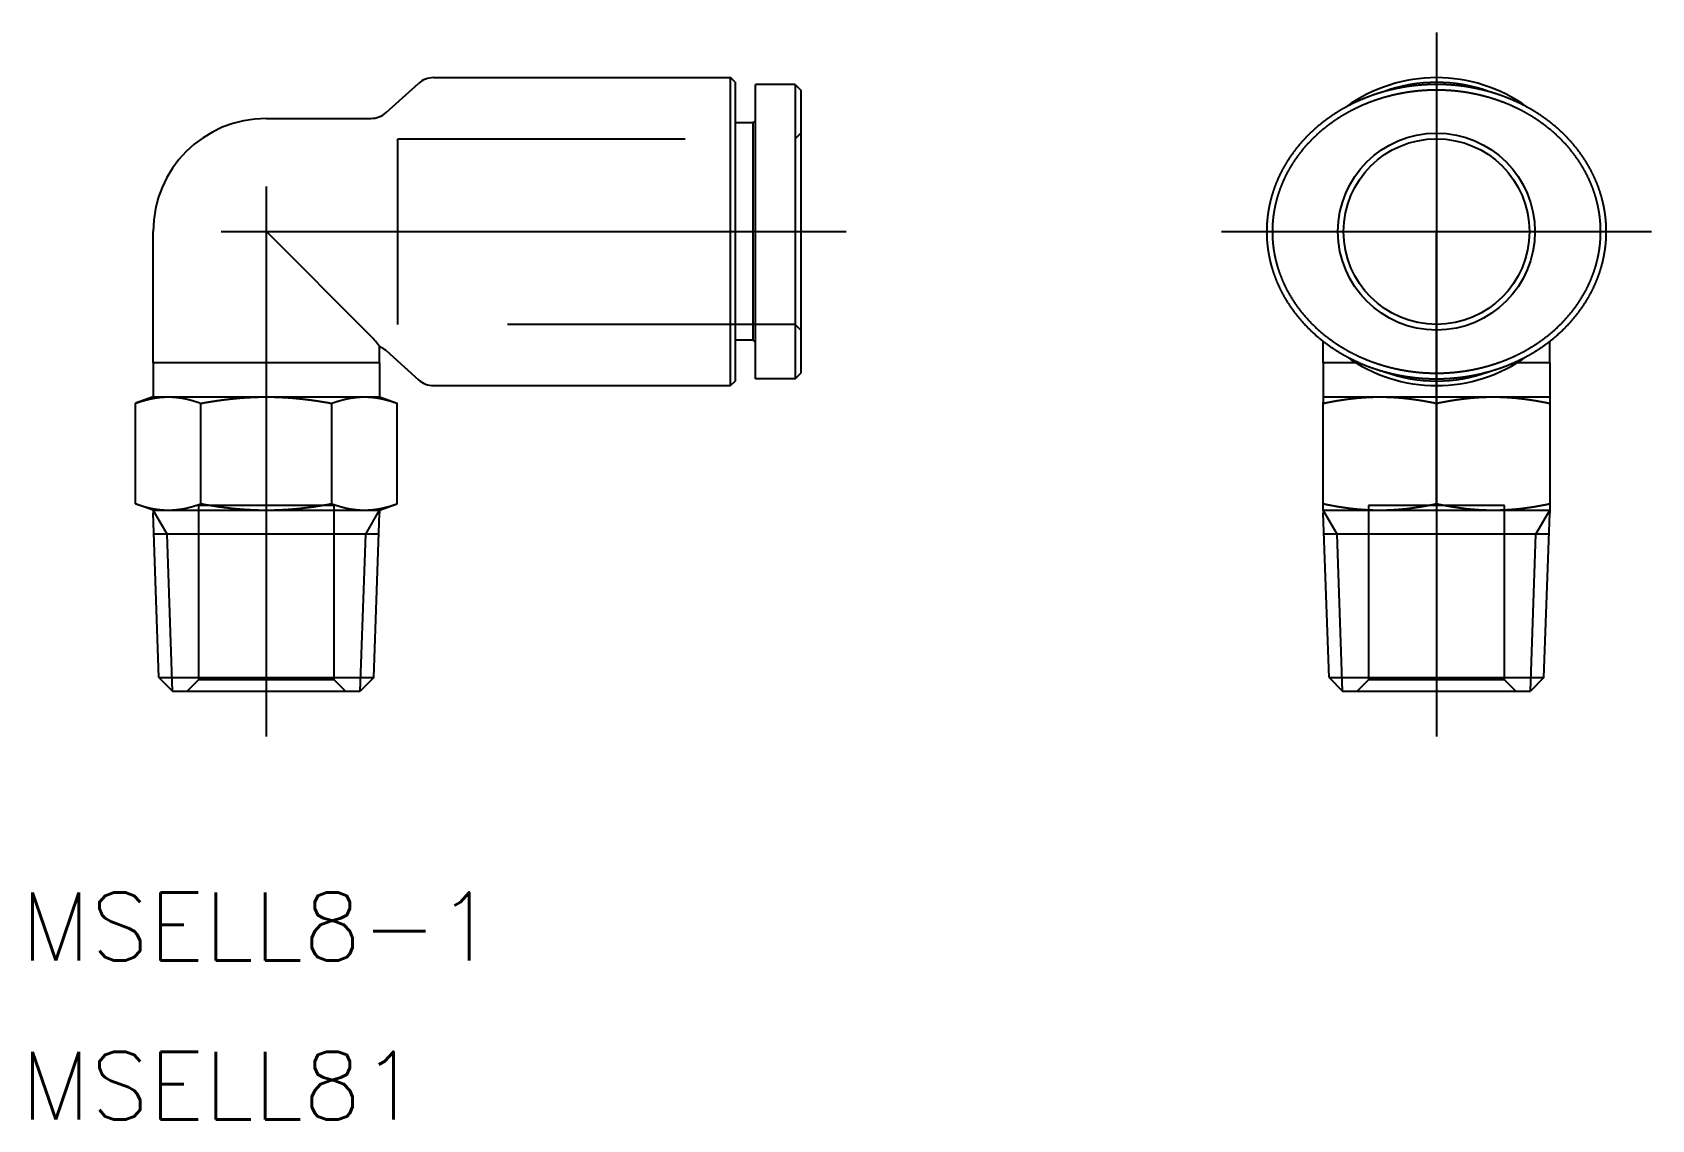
# Model space of a CAD drawing. Extents: x -10.3 to 61.2, y -18.9 to 29.1.
import ezdxf

# ---------------------------------------------------------------- set-up
doc = ezdxf.new("R2010")
doc.units = 0
doc.linetypes.add('CENTER', pattern=[50.8, 31.75, -6.35, 6.35, -6.35])
doc.linetypes.add('DASHED', pattern=[19.05, 12.7, -6.35])
doc.layers.get('0').update_dxf_attribs({"linetype": 'CONTINUOUS'})
doc.layers.add('CENTER', color=1, linetype='CENTER')
doc.styles.get("Standard").update_dxf_attribs({"font": 'txt.shx', "height": 3, "bigfont": 'bigfont.shx'})

msp = doc.modelspace()

# ---------------------------------------------------------------- texts
at = {"color": 7, "linetype": 'CONTINUOUS'}
for s, p in [('MSELL8-1', (-10.846176, -11.887214)), ('MSELL81', (-10.846176, -18.920558))]:
    msp.add_text(s, height=3, dxfattribs=at).set_placement(p)

# ---------------------------------------------------------------- linework, layer by layer
at = {"color": 7, "linetype": 'CONTINUOUS'}
for p, q in [((5.285229, 25.556706), (6.714771, 26.843294)), ((7.383736, 27.1), (20.5, 27.1)), ((20.5, 13.5), (20.5, 27.1)), ((20.7, 26.9), (20.5, 27.1)), ((20.7, 26.9), (20.7, 13.7)), ((21.6, 13.8), (21.6, 26.8)), ((23.35, 26.8), (21.6, 26.8)), ((23.35, 26.8), (23.35, 13.8)), ((23.35, 26.8), (23.6, 26.55)), ((23.6, 26.55), (23.6, 14.05)), ((0, 25.3), (4.616264, 25.3)), ((21.5, 25.1), (20.7, 25.1)), ((21.5, 25.1), (21.6, 25.2)), ((21.5, 15.5), (21.5, 25.1)), ((-5, 14.5), (-5, 20.3)), ((4.616264, 15.683736), (0, 20.3)), ((5, 14.5), (5, 15.223443)), ((5.285229, 15.043294), (6.714771, 13.756706)), ((21.5, 15.5), (20.7, 15.5)), ((21.5, 15.5), (21.6, 15.4)), ((46.676423, 14.5), (46.676423, 15.455186)), ((56.676423, 14.5), (56.676423, 15.455186)), ((-5, 14.5), (-5, 13)), ((-4.330127, 14.5), (-5, 14.5)), ((0, 14.5), (-4.330127, 14.5)), ((4.330127, 14.5), (0, 14.5)), ((5, 14.5), (4.330127, 14.5)), ((5, 14.5), (5, 13)), ((46.676423, 14.5), (46.676423, 13)), ((48.126775, 14.5), (46.676423, 14.5)), ((56.676423, 14.5), (55.226071, 14.5)), ((56.676423, 14.5), (56.676423, 8)), ((20.7, 13.7), (20.5, 13.5)), ((23.35, 13.8), (21.6, 13.8)), ((23.35, 13.8), (23.6, 14.05)), ((-5, 13), (-5.773503, 12.718468)), ((-5, 13), (5, 13)), ((5, 13), (5.773503, 12.718468)), ((7.383736, 13.5), (20.5, 13.5)), ((46.676423, 13), (56.676423, 13)), ((46.676423, 13), (46.676423, 12.773064)), ((-5.773503, 8.281532), (-5.773503, 12.718468)), ((-2.886751, 8.281532), (-2.886751, 12.718468)), ((2.886751, 8.281532), (2.886751, 12.718468)), ((5.773503, 8.281532), (5.773503, 12.718468)), ((46.676423, 8), (46.676423, 12.773064)), ((51.676423, 8.281532), (51.676423, 12.718468)), ((-5, 8), (-5.773503, 8.281532)), ((-5, 8), (5, 8)), ((-5, 8), (-5, 7.86453)), ((5, 8), (5.773503, 8.281532)), ((5, 8), (5, 7.86453)), ((46.676423, 8), (49.176423, 8)), ((46.676423, 8), (46.676423, 7.86453)), ((49.176423, 8), (54.176423, 8)), ((54.176423, 8), (56.676423, 8)), ((56.676423, 8), (56.676423, 7.86453)), ((-4.746388, 0.602023), (-5, 7.86453)), ((4.746388, 0.602023), (5, 7.86453)), ((46.930036, 0.602023), (46.676423, 7.86453)), ((56.422811, 0.602023), (56.676423, 7.86453)), ((4.967631, 6.937614), (-4.967631, 6.937614)), ((56.644055, 6.937614), (46.708792, 6.937614)), ((-4.746388, 0.602023), (4.746388, 0.602023)), ((-4.746388, 0.602023), (-4.144365, 0)), ((-4.144365, 0), (4.144365, 0)), ((4.746388, 0.602023), (4.144365, 0)), ((46.930036, 0.602023), (56.422811, 0.602023)), ((46.930036, 0.602023), (47.532059, 0)), ((47.532059, 0), (55.820788, 0)), ((56.422811, 0.602023), (55.820788, 0))]:
    msp.add_line(p, q, dxfattribs=at)
at = {"color": 3, "linetype": 'DASHED'}
for p, q in [((5.8, 24.4), (23.35, 24.4)), ((5.8, 16.2), (5.8, 24.4)), ((23.35, 24.4), (23.6, 24.65)), ((23.35, 16.2), (5.8, 16.2)), ((23.6, 15.95), (23.35, 16.2)), ((-3, 8.2), (-3, 0.5)), ((3, 8.2), (-3, 8.2)), ((3, 0.5), (3, 8.2)), ((48.676423, 8.2), (48.676423, 0.5)), ((54.676423, 8.2), (48.676423, 8.2)), ((54.676423, 0.5), (54.676423, 8.2)), ((-3, 0.5), (-3.5, 0)), ((3, 0.5), (-3, 0.5)), ((3.5, 0), (3, 0.5)), ((48.676423, 0.5), (48.176423, 0)), ((54.676423, 0.5), (48.676423, 0.5)), ((55.176423, 0), (54.676423, 0.5))]:
    msp.add_line(p, q, dxfattribs=at)
at = {"color": 3, "linetype": 'CONTINUOUS'}
for p, q in [((-4.386631, 6.937614), (-5, 8)), ((4.386631, 6.937614), (5, 8)), ((47.289792, 6.937614), (46.676423, 8)), ((56.063055, 6.937614), (56.676423, 8)), ((-4.144365, 0), (-4.386631, 6.937614)), ((4.144365, 0), (4.386631, 6.937614)), ((47.532059, 0), (47.289792, 6.937614)), ((55.820788, 0), (56.063055, 6.937614))]:
    msp.add_line(p, q, dxfattribs=at)
at = {"color": 7}
for points in [[(51.6764, 13.8, 0), (51.6899, 13.8, 0), (51.7035, 13.8, 0), (51.717, 13.8001, 0), (51.7305, 13.8002, 0), (51.744, 13.8002, 0), (51.7575, 13.8004, 0), (51.771, 13.8005, 0), (51.7845, 13.8006, 0), (51.7979, 13.8008, 0), (51.8114, 13.801, 0), (51.8249, 13.8012, 0), (51.8384, 13.8014, 0), (51.8519, 13.8017, 0), (51.8654, 13.802, 0), (51.8789, 13.8023, 0), (51.8924, 13.8026, 0), (51.9059, 13.8029, 0), (51.9194, 13.8033, 0), (51.9329, 13.8037, 0), (51.9464, 13.8041, 0), (51.9599, 13.8045, 0), (51.9735, 13.805, 0), (51.987, 13.8054, 0), (52.0006, 13.8059, 0), (52.0141, 13.8064, 0), (52.0277, 13.807, 0), (52.0413, 13.8075, 0), (52.0549, 13.8081, 0), (52.0685, 13.8087, 0), (52.0821, 13.8094, 0), (52.0958, 13.81, 0), (52.1094, 13.8107, 0), (52.1231, 13.8114, 0), (52.1368, 13.8121, 0), (52.1505, 13.8128, 0), (52.1643, 13.8136, 0), (52.178, 13.8144, 0), (52.1918, 13.8152, 0), (52.2056, 13.8161, 0), (52.2194, 13.8169, 0), (52.2333, 13.8178, 0), (52.2471, 13.8187, 0), (52.261, 13.8197, 0), (52.2749, 13.8206, 0), (52.2889, 13.8216, 0), (52.3029, 13.8226, 0), (52.3169, 13.8237, 0), (52.3309, 13.8247, 0), (52.345, 13.8258, 0), (52.3591, 13.8269, 0), (52.3732, 13.8281, 0), (52.3873, 13.8292, 0), (52.4015, 13.8304, 0), (52.4158, 13.8316, 0), (52.43, 13.8329, 0), (52.4443, 13.8342, 0), (52.4586, 13.8354, 0), (52.473, 13.8368, 0), (52.4874, 13.8381, 0), (52.5019, 13.8395, 0), (52.5163, 13.8409, 0), (52.5309, 13.8423, 0), (52.5454, 13.8438, 0), (52.56, 13.8453, 0), (52.5747, 13.8468, 0), (52.5894, 13.8483, 0), (52.6041, 13.8499, 0), (52.6189, 13.8515, 0), (52.6338, 13.8532, 0), (52.6486, 13.8548, 0), (52.6636, 13.8565, 0), (52.6786, 13.8583, 0), (52.6936, 13.86, 0), (52.7087, 13.8618, 0), (52.7238, 13.8637, 0), (52.739, 13.8656, 0), (52.7542, 13.8675, 0), (52.7695, 13.8694, 0), (52.7849, 13.8714, 0), (52.8003, 13.8734, 0), (52.8157, 13.8754, 0), (52.8313, 13.8775, 0), (52.8468, 13.8796, 0), (52.8625, 13.8818, 0), (52.8782, 13.884, 0), (52.8939, 13.8862, 0), (52.9098, 13.8885, 0), (52.9256, 13.8908, 0), (52.9416, 13.8932, 0), (52.9576, 13.8955, 0), (52.9737, 13.898, 0), (52.9899, 13.9005, 0), (53.0061, 13.903, 0), (53.0224, 13.9055, 0), (53.0388, 13.9081, 0), (53.0552, 13.9108, 0), (53.0717, 13.9135, 0), (53.0883, 13.9162, 0), (53.1049, 13.919, 0), (53.1216, 13.9218, 0), (53.1384, 13.9247, 0), (53.1552, 13.9276, 0), (53.1721, 13.9306, 0), (53.1891, 13.9336, 0), (53.2061, 13.9366, 0), (53.2232, 13.9397, 0), (53.2404, 13.9429, 0), (53.2576, 13.9461, 0), (53.2749, 13.9493, 0), (53.2922, 13.9526, 0), (53.3096, 13.956, 0), (53.3271, 13.9594, 0), (53.3446, 13.9628, 0), (53.3622, 13.9663, 0), (53.3798, 13.9699, 0), (53.3975, 13.9735, 0), (53.4152, 13.9771, 0), (53.4331, 13.9808, 0), (53.4509, 13.9846, 0), (53.4688, 13.9884, 0), (53.4868, 13.9922, 0), (53.5048, 13.9961, 0), (53.5229, 14.0001, 0), (53.541, 14.0041, 0), (53.5591, 14.0082, 0), (53.5773, 14.0123, 0), (53.5956, 14.0165, 0), (53.6139, 14.0207, 0), (53.6322, 14.025, 0), (53.6506, 14.0293, 0), (53.669, 14.0337, 0), (53.6875, 14.0382, 0), (53.706, 14.0427, 0), (53.7245, 14.0472, 0), (53.7431, 14.0519, 0), (53.7618, 14.0565, 0), (53.7804, 14.0613, 0), (53.7992, 14.066, 0), (53.8179, 14.0709, 0), (53.8367, 14.0758, 0), (53.8555, 14.0807, 0), (53.8744, 14.0857, 0), (53.8933, 14.0908, 0), (53.9122, 14.0959, 0), (53.9312, 14.1011, 0), (53.9502, 14.1063, 0), (53.9692, 14.1116, 0), (53.9883, 14.1169, 0), (54.0074, 14.1223, 0), (54.0266, 14.1278, 0), (54.0457, 14.1333, 0), (54.0649, 14.1389, 0), (54.0842, 14.1445, 0), (54.1034, 14.1502, 0), (54.1227, 14.1559, 0), (54.142, 14.1617, 0), (54.1614, 14.1676, 0), (54.1807, 14.1735, 0), (54.2001, 14.1795, 0), (54.2196, 14.1856, 0), (54.239, 14.1917, 0), (54.2585, 14.1978, 0), (54.278, 14.204, 0), (54.2975, 14.2103, 0), (54.317, 14.2167, 0), (54.3366, 14.2231, 0), (54.3562, 14.2295, 0), (54.3758, 14.236, 0), (54.3954, 14.2426, 0), (54.4151, 14.2493, 0), (54.4347, 14.256, 0), (54.4544, 14.2627, 0), (54.4741, 14.2695, 0), (54.4938, 14.2764, 0), (54.5135, 14.2834, 0), (54.5333, 14.2904, 0), (54.5531, 14.2975, 0), (54.5728, 14.3046, 0), (54.5926, 14.3118, 0), (54.6124, 14.319, 0), (54.6323, 14.3264, 0), (54.6521, 14.3337, 0), (54.6719, 14.3412, 0), (54.6918, 14.3487, 0), (54.7116, 14.3563, 0), (54.7315, 14.3639, 0), (54.7514, 14.3716, 0), (54.7713, 14.3794, 0), (54.7912, 14.3872, 0), (54.8111, 14.3951, 0), (54.831, 14.403, 0), (54.8509, 14.4111, 0), (54.8708, 14.4191, 0), (54.8908, 14.4273, 0), (54.9107, 14.4355, 0), (54.9306, 14.4438, 0), (54.9506, 14.4521, 0), (54.9705, 14.4605, 0), (54.9904, 14.469, 0), (55.0104, 14.4775, 0), (55.0303, 14.4861, 0), (55.0503, 14.4948, 0), (55.0702, 14.5035, 0), (55.0901, 14.5123, 0), (55.1101, 14.5212, 0), (55.13, 14.5302, 0), (55.15, 14.5392, 0), (55.1699, 14.5482, 0), (55.1899, 14.5574, 0), (55.2098, 14.5666, 0), (55.2298, 14.5759, 0), (55.2498, 14.5852, 0), (55.2697, 14.5946, 0), (55.2897, 14.6041, 0), (55.3096, 14.6137, 0), (55.3296, 14.6233, 0), (55.3495, 14.633, 0), (55.3695, 14.6427, 0), (55.3894, 14.6525, 0), (55.4094, 14.6624, 0), (55.4293, 14.6724, 0), (55.4492, 14.6824, 0), (55.4691, 14.6925, 0), (55.4891, 14.7027, 0), (55.509, 14.7129, 0), (55.5289, 14.7232, 0), (55.5488, 14.7336, 0), (55.5686, 14.744, 0), (55.5885, 14.7545, 0), (55.6084, 14.7651, 0), (55.6282, 14.7757, 0), (55.6481, 14.7864, 0), (55.6679, 14.7972, 0), (55.6877, 14.808, 0), (55.7075, 14.8189, 0), (55.7273, 14.8299, 0), (55.7471, 14.8409, 0), (55.7669, 14.852, 0), (55.7866, 14.8632, 0), (55.8064, 14.8745, 0), (55.8261, 14.8858, 0), (55.8458, 14.8972, 0), (55.8655, 14.9086, 0), (55.8852, 14.9201, 0), (55.9048, 14.9317, 0), (55.9245, 14.9434, 0), (55.9441, 14.9551, 0), (55.9637, 14.9669, 0), (55.9833, 14.9787, 0), (56.0028, 14.9906, 0), (56.0223, 15.0026, 0), (56.0419, 15.0147, 0), (56.0614, 15.0268, 0), (56.0808, 15.039, 0), (56.1003, 15.0513, 0), (56.1197, 15.0636, 0), (56.1391, 15.076, 0), (56.1585, 15.0885, 0), (56.1778, 15.101, 0), (56.1971, 15.1136, 0), (56.2164, 15.1262, 0), (56.2357, 15.139, 0), (56.2549, 15.1518, 0), (56.2741, 15.1646, 0), (56.2933, 15.1776, 0), (56.3125, 15.1906, 0), (56.3316, 15.2036, 0), (56.3507, 15.2168, 0), (56.3697, 15.23, 0), (56.3888, 15.2433, 0), (56.4078, 15.2566, 0), (56.4267, 15.27, 0), (56.4457, 15.2835, 0), (56.4646, 15.297, 0), (56.4834, 15.3106, 0), (56.5022, 15.3243, 0), (56.521, 15.338, 0), (56.5398, 15.3518, 0), (56.5585, 15.3657, 0), (56.5772, 15.3797, 0), (56.5958, 15.3936, 0), (56.6144, 15.4077, 0), (56.633, 15.4218, 0), (56.6515, 15.436, 0), (56.67, 15.4503, 0), (56.6884, 15.4646, 0), (56.7068, 15.479, 0), (56.7252, 15.4934, 0), (56.7435, 15.5079, 0), (56.7617, 15.5225, 0), (56.78, 15.5371, 0), (56.7981, 15.5518, 0), (56.8163, 15.5666, 0), (56.8344, 15.5814, 0), (56.8524, 15.5963, 0), (56.8704, 15.6112, 0), (56.8883, 15.6262, 0), (56.9062, 15.6412, 0), (56.9241, 15.6564, 0), (56.9419, 15.6715, 0), (56.9597, 15.6867, 0), (56.9774, 15.702, 0), (56.995, 15.7174, 0), (57.0126, 15.7328, 0), (57.0302, 15.7482, 0), (57.0477, 15.7638, 0), (57.0652, 15.7793, 0), (57.0826, 15.795, 0), (57.0999, 15.8106, 0), (57.1172, 15.8264, 0), (57.1344, 15.8422, 0), (57.1516, 15.858, 0), (57.1688, 15.8739, 0), (57.1858, 15.8899, 0), (57.2029, 15.9059, 0), (57.2198, 15.922, 0), (57.2367, 15.9381, 0), (57.2536, 15.9543, 0), (57.2704, 15.9705, 0), (57.2871, 15.9868, 0), (57.3038, 16.0031, 0), (57.3204, 16.0195, 0), (57.337, 16.0359, 0), (57.3534, 16.0524, 0), (57.3699, 16.069, 0), (57.3862, 16.0856, 0), (57.4026, 16.1022, 0), (57.4188, 16.1189, 0), (57.435, 16.1356, 0), (57.4511, 16.1524, 0), (57.4672, 16.1693, 0), (57.4832, 16.1861, 0), (57.4991, 16.2031, 0), (57.5149, 16.2201, 0), (57.5307, 16.2371, 0), (57.5465, 16.2542, 0), (57.5621, 16.2713, 0), (57.5777, 16.2885, 0), (57.5932, 16.3057, 0), (57.6087, 16.3229, 0), (57.6241, 16.3402, 0), (57.6394, 16.3576, 0), (57.6546, 16.375, 0), (57.6698, 16.3924, 0), (57.6849, 16.4099, 0), (57.6999, 16.4274, 0), (57.7149, 16.4449, 0), (57.7298, 16.4625, 0), (57.7446, 16.4802, 0), (57.7593, 16.4978, 0), (57.774, 16.5155, 0), (57.7886, 16.5333, 0), (57.8032, 16.5511, 0), (57.8176, 16.5689, 0), (57.832, 16.5868, 0), (57.8463, 16.6047, 0), (57.8606, 16.6226, 0), (57.8748, 16.6406, 0), (57.8889, 16.6586, 0), (57.9029, 16.6766, 0), (57.9168, 16.6947, 0), (57.9307, 16.7128, 0), (57.9445, 16.731, 0), (57.9582, 16.7492, 0), (57.9719, 16.7674, 0), (57.9855, 16.7856, 0), (57.999, 16.8039, 0), (58.0124, 16.8222, 0), (58.0258, 16.8405, 0), (58.0391, 16.8589, 0), (58.0523, 16.8773, 0), (58.0654, 16.8958, 0), (58.0785, 16.9142, 0), (58.0914, 16.9327, 0), (58.1043, 16.9512, 0), (58.1172, 16.9698, 0), (58.1299, 16.9884, 0), (58.1426, 17.007, 0), (58.1552, 17.0256, 0), (58.1677, 17.0442, 0), (58.1801, 17.0629, 0), (58.1925, 17.0816, 0), (58.2048, 17.1004, 0), (58.217, 17.1191, 0), (58.2291, 17.1379, 0), (58.2411, 17.1567, 0), (58.2531, 17.1756, 0), (58.265, 17.1944, 0), (58.2768, 17.2133, 0), (58.2885, 17.2322, 0), (58.3002, 17.2511, 0), (58.3117, 17.2701, 0), (58.3232, 17.289, 0), (58.3346, 17.308, 0), (58.346, 17.327, 0), (58.3572, 17.346, 0), (58.3684, 17.3651, 0), (58.3795, 17.3842, 0), (58.3905, 17.4032, 0), (58.4014, 17.4224, 0), (58.4122, 17.4415, 0), (58.423, 17.4606, 0), (58.4337, 17.4798, 0), (58.4443, 17.499, 0), (58.4549, 17.5182, 0), (58.4653, 17.5375, 0), (58.4757, 17.5567, 0), (58.486, 17.576, 0), (58.4963, 17.5953, 0), (58.5064, 17.6146, 0), (58.5165, 17.6339, 0), (58.5265, 17.6533, 0), (58.5364, 17.6726, 0), (58.5463, 17.692, 0), (58.556, 17.7114, 0), (58.5657, 17.7308, 0), (58.5753, 17.7503, 0), (58.5848, 17.7697, 0), (58.5943, 17.7892, 0), (58.6037, 17.8087, 0), (58.613, 17.8282, 0), (58.6222, 17.8477, 0), (58.6313, 17.8673, 0), (58.6404, 17.8868, 0), (58.6494, 17.9064, 0), (58.6583, 17.926, 0), (58.6671, 17.9456, 0), (58.6759, 17.9652, 0), (58.6846, 17.9849, 0), (58.6932, 18.0045, 0), (58.7017, 18.0242, 0), (58.7101, 18.0439, 0), (58.7185, 18.0636, 0), (58.7268, 18.0833, 0), (58.735, 18.103, 0), (58.7432, 18.1228, 0), (58.7512, 18.1425, 0), (58.7592, 18.1623, 0), (58.7671, 18.1821, 0), (58.775, 18.2019, 0), (58.7827, 18.2217, 0), (58.7904, 18.2415, 0), (58.798, 18.2613, 0), (58.8055, 18.2812, 0), (58.813, 18.3011, 0), (58.8203, 18.3209, 0), (58.8276, 18.3408, 0), (58.8348, 18.3607, 0), (58.842, 18.3806, 0), (58.8491, 18.4006, 0), (58.856, 18.4205, 0), (58.863, 18.4404, 0), (58.8698, 18.4604, 0), (58.8765, 18.4804, 0), (58.8832, 18.5003, 0), (58.8898, 18.5203, 0), (58.8964, 18.5403, 0), (58.9028, 18.5603, 0), (58.9092, 18.5804, 0), (58.9155, 18.6004, 0), (58.9217, 18.6204, 0), (58.9279, 18.6405, 0), (58.9339, 18.6605, 0), (58.9399, 18.6806, 0), (58.9459, 18.7007, 0), (58.9517, 18.7208, 0), (58.9575, 18.7409, 0), (58.9632, 18.761, 0), (58.9688, 18.7811, 0), (58.9743, 18.8012, 0), (58.9798, 18.8213, 0), (58.9852, 18.8415, 0), (58.9905, 18.8616, 0), (58.9957, 18.8818, 0), (59.0009, 18.9019, 0), (59.006, 18.9221, 0), (59.011, 18.9423, 0), (59.0159, 18.9625, 0), (59.0208, 18.9827, 0), (59.0256, 19.0029, 0), (59.0303, 19.0231, 0), (59.0349, 19.0433, 0), (59.0395, 19.0635, 0), (59.044, 19.0837, 0), (59.0484, 19.104, 0), (59.0527, 19.1242, 0), (59.057, 19.1445, 0), (59.0612, 19.1647, 0), (59.0653, 19.185, 0), (59.0693, 19.2052, 0), (59.0733, 19.2255, 0), (59.0771, 19.2458, 0), (59.081, 19.2661, 0), (59.0847, 19.2864, 0), (59.0883, 19.3067, 0), (59.0919, 19.327, 0), (59.0954, 19.3473, 0), (59.0989, 19.3676, 0), (59.1022, 19.3879, 0), (59.1055, 19.4082, 0), (59.1087, 19.4285, 0), (59.1119, 19.4489, 0), (59.1149, 19.4692, 0), (59.1179, 19.4895, 0), (59.1208, 19.5099, 0), (59.1237, 19.5302, 0), (59.1264, 19.5506, 0), (59.1291, 19.5709, 0), (59.1317, 19.5913, 0), (59.1343, 19.6116, 0), (59.1367, 19.632, 0), (59.1391, 19.6524, 0), (59.1414, 19.6727, 0), (59.1437, 19.6931, 0), (59.1458, 19.7135, 0), (59.1479, 19.7339, 0), (59.1499, 19.7542, 0), (59.1519, 19.7746, 0), (59.1538, 19.795, 0), (59.1555, 19.8154, 0), (59.1573, 19.8358, 0), (59.1589, 19.8562, 0), (59.1605, 19.8766, 0), (59.162, 19.897, 0), (59.1634, 19.9174, 0), (59.1648, 19.9378, 0), (59.166, 19.9582, 0), (59.1672, 19.9786, 0), (59.1684, 19.999, 0), (59.1694, 20.0194, 0), (59.1704, 20.0398, 0), (59.1713, 20.0602, 0), (59.1721, 20.0807, 0), (59.1729, 20.1011, 0), (59.1736, 20.1215, 0), (59.1742, 20.1419, 0), (59.1747, 20.1623, 0), (59.1752, 20.1827, 0), (59.1756, 20.2032, 0), (59.1759, 20.2236, 0), (59.1761, 20.244, 0), (59.1763, 20.2644, 0), (59.1764, 20.2848, 0), (59.1764, 20.3053, 0), (59.1764, 20.3257, 0), (59.1762, 20.3461, 0), (59.176, 20.3665, 0), (59.1757, 20.3869, 0), (59.1754, 20.4073, 0), (59.175, 20.4277, 0), (59.1745, 20.4481, 0), (59.1739, 20.4685, 0), (59.1732, 20.4889, 0), (59.1725, 20.5093, 0), (59.1717, 20.5297, 0), (59.1709, 20.5501, 0), (59.1699, 20.5705, 0), (59.1689, 20.5909, 0), (59.1678, 20.6113, 0), (59.1666, 20.6317, 0), (59.1654, 20.6521, 0), (59.1641, 20.6724, 0), (59.1627, 20.6928, 0), (59.1612, 20.7132, 0), (59.1597, 20.7335, 0), (59.1581, 20.7539, 0), (59.1564, 20.7742, 0), (59.1547, 20.7946, 0), (59.1528, 20.8149, 0), (59.1509, 20.8353, 0), (59.149, 20.8556, 0), (59.1469, 20.8759, 0), (59.1448, 20.8962, 0), (59.1426, 20.9166, 0), (59.1403, 20.9369, 0), (59.138, 20.9572, 0), (59.1356, 20.9775, 0), (59.1331, 20.9978, 0), (59.1305, 21.018, 0), (59.1279, 21.0383, 0), (59.1252, 21.0586, 0), (59.1224, 21.0788, 0), (59.1195, 21.0991, 0), (59.1166, 21.1193, 0), (59.1136, 21.1396, 0), (59.1105, 21.1598, 0), (59.1074, 21.18, 0), (59.1041, 21.2002, 0), (59.1008, 21.2204, 0), (59.0975, 21.2406, 0), (59.094, 21.2607, 0), (59.0905, 21.2809, 0), (59.0869, 21.3011, 0), (59.0832, 21.3212, 0), (59.0795, 21.3413, 0), (59.0757, 21.3614, 0), (59.0718, 21.3815, 0), (59.0679, 21.4016, 0), (59.0639, 21.4217, 0), (59.0598, 21.4418, 0), (59.0556, 21.4618, 0), (59.0513, 21.4818, 0), (59.047, 21.5019, 0), (59.0427, 21.5219, 0), (59.0382, 21.5419, 0), (59.0337, 21.5618, 0), (59.0291, 21.5818, 0), (59.0244, 21.6017, 0), (59.0197, 21.6217, 0), (59.0149, 21.6416, 0), (59.01, 21.6615, 0), (59.005, 21.6814, 0), (59, 21.7012, 0), (58.9949, 21.7211, 0), (58.9897, 21.7409, 0), (58.9845, 21.7607, 0), (58.9792, 21.7805, 0), (58.9738, 21.8003, 0), (58.9684, 21.82, 0), (58.9629, 21.8398, 0), (58.9573, 21.8595, 0), (58.9516, 21.8792, 0), (58.9459, 21.8989, 0), (58.9401, 21.9186, 0), (58.9343, 21.9382, 0), (58.9283, 21.9578, 0), (58.9223, 21.9774, 0), (58.9163, 21.997, 0), (58.9101, 22.0166, 0), (58.9039, 22.0361, 0), (58.8976, 22.0556, 0), (58.8913, 22.0751, 0), (58.8849, 22.0946, 0), (58.8784, 22.114, 0), (58.8719, 22.1335, 0), (58.8652, 22.1529, 0), (58.8586, 22.1723, 0), (58.8518, 22.1916, 0), (58.845, 22.211, 0), (58.8381, 22.2303, 0), (58.8311, 22.2495, 0), (58.8241, 22.2688, 0), (58.817, 22.288, 0), (58.8099, 22.3073, 0), (58.8026, 22.3264, 0), (58.7953, 22.3456, 0), (58.788, 22.3647, 0), (58.7805, 22.3838, 0), (58.7731, 22.4029, 0), (58.7655, 22.422, 0), (58.7579, 22.441, 0), (58.7502, 22.46, 0), (58.7424, 22.479, 0), (58.7346, 22.4979, 0), (58.7267, 22.5168, 0), (58.7188, 22.5357, 0), (58.7108, 22.5546, 0), (58.7027, 22.5734, 0), (58.6945, 22.5922, 0), (58.6863, 22.611, 0), (58.6781, 22.6297, 0), (58.6697, 22.6485, 0), (58.6613, 22.6671, 0), (58.6529, 22.6858, 0), (58.6444, 22.7044, 0), (58.6358, 22.723, 0), (58.6271, 22.7416, 0), (58.6184, 22.7601, 0), (58.6097, 22.7786, 0), (58.6008, 22.7971, 0), (58.5919, 22.8155, 0), (58.583, 22.8339, 0), (58.574, 22.8523, 0), (58.5649, 22.8707, 0), (58.5557, 22.889, 0), (58.5465, 22.9072, 0), (58.5373, 22.9255, 0), (58.528, 22.9437, 0), (58.5186, 22.9619, 0), (58.5092, 22.98, 0), (58.4997, 22.9982, 0), (58.4901, 23.0162, 0), (58.4805, 23.0343, 0), (58.4708, 23.0523, 0), (58.4611, 23.0703, 0), (58.4513, 23.0882, 0), (58.4414, 23.1061, 0), (58.4315, 23.124, 0), (58.4216, 23.1418, 0), (58.4116, 23.1596, 0), (58.4015, 23.1774, 0), (58.3913, 23.1951, 0), (58.3812, 23.2128, 0), (58.3709, 23.2305, 0), (58.3606, 23.2481, 0), (58.3502, 23.2657, 0), (58.3398, 23.2833, 0), (58.3293, 23.3008, 0), (58.3188, 23.3182, 0), (58.3082, 23.3357, 0), (58.2976, 23.3531, 0), (58.2869, 23.3704, 0), (58.2761, 23.3878, 0), (58.2653, 23.4051, 0), (58.2545, 23.4223, 0), (58.2436, 23.4395, 0), (58.2326, 23.4567, 0), (58.2216, 23.4738, 0), (58.2105, 23.4909, 0), (58.1994, 23.5079, 0), (58.1882, 23.525, 0), (58.177, 23.5419, 0), (58.1657, 23.5589, 0), (58.1544, 23.5757, 0), (58.143, 23.5926, 0), (58.1315, 23.6094, 0), (58.1201, 23.6262, 0), (58.1085, 23.6429, 0), (58.0969, 23.6596, 0), (58.0853, 23.6763, 0), (58.0736, 23.6929, 0), (58.0619, 23.7095, 0), (58.0501, 23.726, 0), (58.0382, 23.7425, 0), (58.0263, 23.759, 0), (58.0144, 23.7754, 0), (58.0024, 23.7918, 0), (57.9903, 23.8081, 0), (57.9782, 23.8244, 0), (57.9661, 23.8407, 0), (57.9539, 23.8569, 0), (57.9417, 23.873, 0), (57.9294, 23.8892, 0), (57.917, 23.9053, 0), (57.9046, 23.9213, 0), (57.8922, 23.9374, 0), (57.8797, 23.9533, 0), (57.8672, 23.9693, 0), (57.8546, 23.9852, 0), (57.842, 24.001, 0), (57.8293, 24.0168, 0), (57.8166, 24.0326, 0), (57.8038, 24.0483, 0), (57.791, 24.064, 0), (57.7781, 24.0797, 0), (57.7652, 24.0953, 0), (57.7522, 24.1109, 0), (57.7392, 24.1264, 0), (57.7262, 24.1419, 0), (57.7131, 24.1573, 0), (57.6999, 24.1727, 0), (57.6867, 24.1881, 0), (57.6735, 24.2034, 0), (57.6602, 24.2187, 0), (57.6469, 24.2339, 0), (57.6335, 24.2491, 0), (57.6201, 24.2643, 0), (57.6066, 24.2794, 0), (57.5931, 24.2945, 0), (57.5795, 24.3095, 0), (57.5659, 24.3245, 0), (57.5523, 24.3395, 0), (57.5386, 24.3544, 0), (57.5249, 24.3692, 0), (57.5111, 24.3841, 0), (57.4973, 24.3989, 0), (57.4834, 24.4136, 0), (57.4695, 24.4283, 0), (57.4556, 24.443, 0), (57.4416, 24.4576, 0), (57.4275, 24.4722, 0), (57.4134, 24.4867, 0), (57.3993, 24.5012, 0), (57.3852, 24.5156, 0), (57.371, 24.53, 0), (57.3567, 24.5444, 0), (57.3424, 24.5587, 0), (57.3281, 24.573, 0), (57.3137, 24.5872, 0), (57.2993, 24.6014, 0), (57.2848, 24.6156, 0), (57.2703, 24.6297, 0), (57.2558, 24.6438, 0), (57.2412, 24.6578, 0), (57.2266, 24.6718, 0), (57.2119, 24.6857, 0), (57.1972, 24.6996, 0), (57.1825, 24.7135, 0), (57.1677, 24.7273, 0), (57.1529, 24.7411, 0), (57.138, 24.7548, 0), (57.1231, 24.7685, 0), (57.1082, 24.7821, 0), (57.0932, 24.7957, 0), (57.0782, 24.8093, 0), (57.0631, 24.8228, 0), (57.048, 24.8362, 0), (57.0329, 24.8497, 0), (57.0177, 24.863, 0), (57.0025, 24.8764, 0), (56.9872, 24.8897, 0), (56.9719, 24.9029, 0), (56.9566, 24.9161, 0), (56.9412, 24.9293, 0), (56.9258, 24.9424, 0), (56.9104, 24.9555, 0), (56.8949, 24.9685, 0), (56.8794, 24.9815, 0), (56.8639, 24.9944, 0), (56.8483, 25.0073, 0), (56.8327, 25.0202, 0), (56.817, 25.033, 0), (56.8013, 25.0458, 0), (56.7856, 25.0585, 0), (56.7698, 25.0712, 0), (56.754, 25.0838, 0), (56.7382, 25.0964, 0), (56.7223, 25.1089, 0), (56.7064, 25.1214, 0), (56.6905, 25.1339, 0), (56.6745, 25.1463, 0), (56.6585, 25.1587, 0), (56.6424, 25.171, 0), (56.6263, 25.1833, 0), (56.6102, 25.1955, 0), (56.5941, 25.2077, 0), (56.5779, 25.2198, 0), (56.5617, 25.2319, 0), (56.5455, 25.244, 0), (56.5292, 25.256, 0), (56.5129, 25.268, 0), (56.4965, 25.2799, 0), (56.4801, 25.2918, 0), (56.4637, 25.3036, 0), (56.4473, 25.3154, 0), (56.4308, 25.3271, 0), (56.4143, 25.3388, 0), (56.3978, 25.3504, 0), (56.3812, 25.362, 0), (56.3646, 25.3736, 0), (56.348, 25.3851, 0), (56.3313, 25.3966, 0), (56.3146, 25.408, 0), (56.2979, 25.4194, 0), (56.2811, 25.4307, 0), (56.2643, 25.442, 0), (56.2475, 25.4532, 0), (56.2307, 25.4644, 0), (56.2138, 25.4755, 0), (56.1969, 25.4866, 0), (56.18, 25.4977, 0), (56.163, 25.5087, 0), (56.146, 25.5196, 0), (56.129, 25.5306, 0), (56.112, 25.5414, 0), (56.0949, 25.5522, 0), (56.0778, 25.563, 0), (56.0607, 25.5737, 0), (56.0435, 25.5844, 0), (56.0263, 25.5951, 0), (56.0091, 25.6056, 0), (55.9919, 25.6162, 0), (55.9746, 25.6267, 0), (55.9573, 25.6371, 0), (55.94, 25.6475, 0), (55.9226, 25.6579, 0), (55.9053, 25.6682, 0), (55.8879, 25.6785, 0), (55.8704, 25.6887, 0), (55.853, 25.6989, 0), (55.8355, 25.709, 0), (55.818, 25.7191, 0), (55.8005, 25.7291, 0), (55.7829, 25.7391, 0), (55.7653, 25.749, 0), (55.7477, 25.7589, 0), (55.7301, 25.7687, 0), (55.7124, 25.7785, 0), (55.6948, 25.7883, 0), (55.6771, 25.798, 0), (55.6593, 25.8077, 0), (55.6416, 25.8173, 0), (55.6238, 25.8268, 0), (55.606, 25.8364, 0), (55.5882, 25.8458, 0), (55.5704, 25.8552, 0), (55.5525, 25.8646, 0), (55.5346, 25.874, 0), (55.5167, 25.8832, 0), (55.4988, 25.8925, 0), (55.4808, 25.9017, 0), (55.4628, 25.9108, 0), (55.4448, 25.9199, 0), (55.4268, 25.9289, 0), (55.4088, 25.9379, 0), (55.3907, 25.9469, 0), (55.3726, 25.9558, 0), (55.3545, 25.9647, 0), (55.3364, 25.9735, 0), (55.3183, 25.9822, 0), (55.3001, 25.991, 0), (55.2819, 25.9996, 0), (55.2637, 26.0083, 0), (55.2455, 26.0168, 0), (55.2272, 26.0254, 0), (55.2089, 26.0338, 0), (55.1907, 26.0423, 0), (55.1724, 26.0507, 0), (55.154, 26.059, 0), (55.1357, 26.0673, 0), (55.1173, 26.0756, 0), (55.0989, 26.0837, 0), (55.0805, 26.0919, 0), (55.0621, 26.1, 0), (55.0437, 26.1081, 0), (55.0252, 26.1161, 0), (55.0068, 26.124, 0), (54.9883, 26.1319, 0), (54.9698, 26.1398, 0), (54.9512, 26.1476, 0), (54.9327, 26.1554, 0), (54.9141, 26.1631, 0), (54.8955, 26.1708, 0), (54.8769, 26.1785, 0), (54.8583, 26.186, 0), (54.8397, 26.1936, 0), (54.821, 26.2011, 0), (54.8024, 26.2085, 0), (54.7837, 26.2159, 0), (54.765, 26.2233, 0), (54.7462, 26.2306, 0), (54.7275, 26.2378, 0), (54.7087, 26.2451, 0), (54.69, 26.2522, 0), (54.6712, 26.2593, 0), (54.6524, 26.2664, 0), (54.6336, 26.2734, 0), (54.6147, 26.2804, 0), (54.5959, 26.2873, 0), (54.577, 26.2942, 0), (54.5581, 26.3011, 0), (54.5392, 26.3079, 0), (54.5203, 26.3146, 0), (54.5014, 26.3213, 0), (54.4824, 26.328, 0), (54.4634, 26.3346, 0), (54.4445, 26.3411, 0), (54.4255, 26.3476, 0), (54.4065, 26.3541, 0), (54.3874, 26.3605, 0), (54.3684, 26.3669, 0), (54.3493, 26.3732, 0), (54.3303, 26.3795, 0), (54.3112, 26.3857, 0), (54.2921, 26.3919, 0), (54.273, 26.398, 0), (54.2538, 26.4041, 0), (54.2347, 26.4102, 0), (54.2155, 26.4162, 0), (54.1964, 26.4221, 0), (54.1772, 26.428, 0), (54.158, 26.4339, 0), (54.1388, 26.4397, 0), (54.1196, 26.4455, 0), (54.1003, 26.4512, 0), (54.0811, 26.4569, 0), (54.0618, 26.4625, 0), (54.0425, 26.4681, 0), (54.0232, 26.4736, 0), (54.0039, 26.4791, 0), (53.9846, 26.4845, 0), (53.9653, 26.4899, 0), (53.946, 26.4953, 0), (53.9266, 26.5006, 0), (53.9072, 26.5058, 0), (53.8879, 26.511, 0), (53.8685, 26.5162, 0), (53.8491, 26.5213, 0), (53.8297, 26.5264, 0), (53.8102, 26.5314, 0), (53.7908, 26.5364, 0), (53.7713, 26.5413, 0), (53.7519, 26.5462, 0), (53.7324, 26.551, 0), (53.7129, 26.5558, 0), (53.6934, 26.5605, 0), (53.6739, 26.5652, 0), (53.6544, 26.5699, 0), (53.6349, 26.5745, 0), (53.6154, 26.579, 0), (53.5958, 26.5835, 0), (53.5763, 26.588, 0), (53.5567, 26.5924, 0), (53.5371, 26.5968, 0), (53.5175, 26.6011, 0), (53.4979, 26.6054, 0), (53.4783, 26.6096, 0), (53.4587, 26.6138, 0), (53.4391, 26.6179, 0), (53.4194, 26.622, 0), (53.3998, 26.6261, 0), (53.3801, 26.6301, 0), (53.3605, 26.634, 0), (53.3408, 26.6379, 0), (53.3211, 26.6418, 0), (53.3014, 26.6456, 0), (53.2817, 26.6494, 0), (53.262, 26.6531, 0), (53.2423, 26.6568, 0), (53.2225, 26.6604, 0), (53.2028, 26.664, 0), (53.1831, 26.6675, 0), (53.1633, 26.671, 0), (53.1436, 26.6744, 0), (53.1238, 26.6778, 0), (53.104, 26.6812, 0), (53.0842, 26.6845, 0), (53.0644, 26.6877, 0), (53.0446, 26.6909, 0), (53.0248, 26.6941, 0), (53.005, 26.6972, 0), (52.9852, 26.7003, 0), (52.9654, 26.7033, 0), (52.9455, 26.7063, 0), (52.9257, 26.7092, 0), (52.9058, 26.7121, 0), (52.886, 26.7149, 0), (52.8661, 26.7177, 0), (52.8462, 26.7204, 0), (52.8264, 26.7231, 0), (52.8065, 26.7258, 0), (52.7866, 26.7284, 0), (52.7667, 26.731, 0), (52.7468, 26.7335, 0), (52.7269, 26.7359, 0), (52.707, 26.7383, 0), (52.6871, 26.7407, 0), (52.6671, 26.743, 0), (52.6472, 26.7453, 0), (52.6273, 26.7476, 0), (52.6073, 26.7497, 0), (52.5874, 26.7519, 0), (52.5675, 26.754, 0), (52.5475, 26.756, 0), (52.5275, 26.758, 0), (52.5076, 26.76, 0), (52.4876, 26.7619, 0), (52.4676, 26.7637, 0), (52.4477, 26.7655, 0), (52.4277, 26.7673, 0), (52.4077, 26.769, 0), (52.3877, 26.7707, 0), (52.3677, 26.7723, 0), (52.3477, 26.7739, 0), (52.3277, 26.7754, 0), (52.3077, 26.7769, 0), (52.2877, 26.7784, 0), (52.2677, 26.7798, 0), (52.2477, 26.7811, 0), (52.2277, 26.7824, 0), (52.2077, 26.7837, 0), (52.1876, 26.7849, 0), (52.1676, 26.786, 0), (52.1476, 26.7872, 0), (52.1276, 26.7882, 0), (52.1075, 26.7893, 0), (52.0875, 26.7902, 0), (52.0674, 26.7912, 0), (52.0474, 26.792, 0), (52.0274, 26.7929, 0), (52.0073, 26.7937, 0), (51.9873, 26.7944, 0), (51.9672, 26.7951, 0), (51.9472, 26.7958, 0), (51.9271, 26.7964, 0), (51.9071, 26.7969, 0), (51.887, 26.7974, 0), (51.867, 26.7979, 0), (51.8469, 26.7983, 0), (51.8269, 26.7987, 0), (51.8068, 26.799, 0), (51.7867, 26.7993, 0), (51.7667, 26.7995, 0), (51.7466, 26.7997, 0), (51.7266, 26.7999, 0), (51.7065, 26.7999, 0), (51.6865, 26.8, 0), (51.6664, 26.8, 0), (51.6463, 26.7999, 0), (51.6263, 26.7999, 0), (51.6062, 26.7997, 0), (51.5862, 26.7995, 0), (51.5661, 26.7993, 0), (51.546, 26.799, 0), (51.526, 26.7987, 0), (51.5059, 26.7983, 0), (51.4859, 26.7979, 0), (51.4658, 26.7974, 0), (51.4458, 26.7969, 0), (51.4257, 26.7964, 0), (51.4057, 26.7958, 0), (51.3856, 26.7951, 0), (51.3656, 26.7944, 0), (51.3455, 26.7937, 0), (51.3255, 26.7929, 0), (51.3054, 26.792, 0), (51.2854, 26.7912, 0), (51.2654, 26.7902, 0), (51.2453, 26.7893, 0), (51.2253, 26.7882, 0), (51.2053, 26.7872, 0), (51.1852, 26.786, 0), (51.1652, 26.7849, 0), (51.1452, 26.7837, 0), (51.1252, 26.7824, 0), (51.1052, 26.7811, 0), (51.0851, 26.7798, 0), (51.0651, 26.7784, 0), (51.0451, 26.7769, 0), (51.0251, 26.7754, 0), (51.0051, 26.7739, 0), (50.9851, 26.7723, 0), (50.9651, 26.7707, 0), (50.9451, 26.769, 0), (50.9252, 26.7673, 0), (50.9052, 26.7655, 0), (50.8852, 26.7637, 0), (50.8652, 26.7619, 0), (50.8453, 26.76, 0), (50.8253, 26.758, 0), (50.8053, 26.756, 0), (50.7854, 26.754, 0), (50.7654, 26.7519, 0), (50.7455, 26.7497, 0), (50.7256, 26.7475, 0), (50.7056, 26.7453, 0), (50.6857, 26.743, 0), (50.6658, 26.7407, 0), (50.6459, 26.7383, 0), (50.6259, 26.7359, 0), (50.606, 26.7335, 0), (50.5861, 26.731, 0), (50.5662, 26.7284, 0), (50.5464, 26.7258, 0), (50.5265, 26.7231, 0), (50.5066, 26.7204, 0), (50.4867, 26.7177, 0), (50.4669, 26.7149, 0), (50.447, 26.7121, 0), (50.4272, 26.7092, 0), (50.4073, 26.7063, 0), (50.3875, 26.7033, 0), (50.3677, 26.7003, 0), (50.3478, 26.6972, 0), (50.328, 26.6941, 0), (50.3082, 26.6909, 0), (50.2884, 26.6877, 0), (50.2686, 26.6845, 0), (50.2488, 26.6812, 0), (50.2291, 26.6778, 0), (50.2093, 26.6744, 0), (50.1895, 26.671, 0), (50.1698, 26.6675, 0), (50.15, 26.664, 0), (50.1303, 26.6604, 0), (50.1106, 26.6568, 0), (50.0909, 26.6531, 0), (50.0711, 26.6494, 0), (50.0514, 26.6456, 0), (50.0317, 26.6418, 0), (50.0121, 26.6379, 0), (49.9924, 26.634, 0), (49.9727, 26.6301, 0), (49.9531, 26.6261, 0), (49.9334, 26.622, 0), (49.9138, 26.6179, 0), (49.8942, 26.6138, 0), (49.8745, 26.6096, 0), (49.8549, 26.6054, 0), (49.8353, 26.6011, 0), (49.8157, 26.5968, 0), (49.7962, 26.5924, 0), (49.7766, 26.588, 0), (49.757, 26.5835, 0), (49.7375, 26.579, 0), (49.718, 26.5745, 0), (49.6984, 26.5699, 0), (49.6789, 26.5652, 0), (49.6594, 26.5605, 0), (49.6399, 26.5558, 0), (49.6204, 26.551, 0), (49.601, 26.5462, 0), (49.5815, 26.5413, 0), (49.5621, 26.5364, 0), (49.5426, 26.5314, 0), (49.5232, 26.5264, 0), (49.5038, 26.5213, 0), (49.4844, 26.5162, 0), (49.465, 26.511, 0), (49.4456, 26.5058, 0), (49.4262, 26.5006, 0), (49.4069, 26.4953, 0), (49.3876, 26.4899, 0), (49.3682, 26.4845, 0), (49.3489, 26.4791, 0), (49.3296, 26.4736, 0), (49.3103, 26.4681, 0), (49.291, 26.4625, 0), (49.2718, 26.4569, 0), (49.2525, 26.4512, 0), (49.2333, 26.4455, 0), (49.2141, 26.4397, 0), (49.1949, 26.4339, 0), (49.1757, 26.428, 0), (49.1565, 26.4221, 0), (49.1373, 26.4162, 0), (49.1182, 26.4102, 0), (49.099, 26.4041, 0), (49.0799, 26.398, 0), (49.0608, 26.3919, 0), (49.0417, 26.3857, 0), (49.0226, 26.3795, 0), (49.0035, 26.3732, 0), (48.9845, 26.3669, 0), (48.9654, 26.3605, 0), (48.9464, 26.3541, 0), (48.9274, 26.3476, 0), (48.9084, 26.3411, 0), (48.8894, 26.3345, 0), (48.8704, 26.3279, 0), (48.8515, 26.3213, 0), (48.8326, 26.3146, 0), (48.8136, 26.3078, 0), (48.7947, 26.3011, 0), (48.7758, 26.2942, 0), (48.757, 26.2873, 0), (48.7381, 26.2804, 0), (48.7193, 26.2734, 0), (48.7004, 26.2664, 0), (48.6816, 26.2593, 0), (48.6628, 26.2522, 0), (48.6441, 26.245, 0), (48.6253, 26.2378, 0), (48.6066, 26.2306, 0), (48.5878, 26.2233, 0), (48.5691, 26.2159, 0), (48.5504, 26.2085, 0), (48.5318, 26.2011, 0), (48.5131, 26.1936, 0), (48.4945, 26.186, 0), (48.4758, 26.1784, 0), (48.4572, 26.1708, 0), (48.4387, 26.1631, 0), (48.4201, 26.1554, 0), (48.4015, 26.1476, 0), (48.383, 26.1398, 0), (48.3645, 26.1319, 0), (48.346, 26.124, 0), (48.3275, 26.116, 0), (48.3091, 26.108, 0), (48.2906, 26.1, 0), (48.2722, 26.0919, 0), (48.2538, 26.0837, 0), (48.2354, 26.0755, 0), (48.2171, 26.0673, 0), (48.1987, 26.059, 0), (48.1804, 26.0506, 0), (48.1621, 26.0423, 0), (48.1438, 26.0338, 0), (48.1255, 26.0253, 0), (48.1073, 26.0168, 0), (48.0891, 26.0082, 0), (48.0709, 25.9996, 0), (48.0527, 25.991, 0), (48.0345, 25.9822, 0), (48.0164, 25.9735, 0), (47.9983, 25.9647, 0), (47.9802, 25.9558, 0), (47.9621, 25.9469, 0), (47.944, 25.938, 0), (47.926, 25.929, 0), (47.908, 25.9199, 0), (47.89, 25.9108, 0), (47.872, 25.9017, 0), (47.8541, 25.8925, 0), (47.8362, 25.8833, 0), (47.8183, 25.874, 0), (47.8004, 25.8647, 0), (47.7825, 25.8553, 0), (47.7647, 25.8459, 0), (47.7469, 25.8364, 0), (47.7291, 25.8269, 0), (47.7113, 25.8173, 0), (47.6936, 25.8077, 0), (47.6758, 25.7981, 0), (47.6581, 25.7884, 0), (47.6405, 25.7786, 0), (47.6228, 25.7688, 0), (47.6052, 25.759, 0), (47.5876, 25.7491, 0), (47.57, 25.7391, 0), (47.5524, 25.7292, 0), (47.5349, 25.7191, 0), (47.5174, 25.709, 0), (47.4999, 25.6989, 0), (47.4825, 25.6887, 0), (47.465, 25.6785, 0), (47.4476, 25.6683, 0), (47.4303, 25.6579, 0), (47.4129, 25.6476, 0), (47.3956, 25.6372, 0), (47.3783, 25.6267, 0), (47.361, 25.6162, 0), (47.3438, 25.6057, 0), (47.3266, 25.5951, 0), (47.3094, 25.5844, 0), (47.2922, 25.5738, 0), (47.2751, 25.563, 0), (47.258, 25.5523, 0), (47.2409, 25.5414, 0), (47.2239, 25.5306, 0), (47.2068, 25.5196, 0), (47.1899, 25.5087, 0), (47.1729, 25.4977, 0), (47.156, 25.4866, 0), (47.1391, 25.4755, 0), (47.1222, 25.4644, 0), (47.1053, 25.4532, 0), (47.0885, 25.4419, 0), (47.0717, 25.4307, 0), (47.055, 25.4193, 0), (47.0383, 25.408, 0), (47.0216, 25.3965, 0), (47.0049, 25.3851, 0), (46.9883, 25.3736, 0), (46.9717, 25.362, 0), (46.9551, 25.3504, 0), (46.9386, 25.3388, 0), (46.9221, 25.3271, 0), (46.9056, 25.3153, 0), (46.8891, 25.3036, 0), (46.8727, 25.2917, 0), (46.8563, 25.2799, 0), (46.84, 25.2679, 0), (46.8237, 25.256, 0), (46.8074, 25.244, 0), (46.7912, 25.2319, 0), (46.7749, 25.2198, 0), (46.7588, 25.2077, 0), (46.7426, 25.1955, 0), (46.7265, 25.1833, 0), (46.7104, 25.171, 0), (46.6944, 25.1587, 0), (46.6784, 25.1463, 0), (46.6624, 25.1339, 0), (46.6464, 25.1214, 0), (46.6305, 25.1089, 0), (46.6147, 25.0964, 0), (46.5988, 25.0838, 0), (46.583, 25.0712, 0), (46.5673, 25.0585, 0), (46.5515, 25.0458, 0), (46.5358, 25.033, 0), (46.5202, 25.0202, 0), (46.5046, 25.0073, 0), (46.489, 24.9944, 0), (46.4734, 24.9815, 0), (46.4579, 24.9685, 0), (46.4424, 24.9555, 0), (46.427, 24.9424, 0), (46.4116, 24.9293, 0), (46.3962, 24.9161, 0), (46.3809, 24.9029, 0), (46.3656, 24.8897, 0), (46.3504, 24.8764, 0), (46.3351, 24.863, 0), (46.32, 24.8497, 0), (46.3048, 24.8362, 0), (46.2897, 24.8228, 0), (46.2747, 24.8093, 0), (46.2597, 24.7957, 0), (46.2447, 24.7821, 0), (46.2297, 24.7685, 0), (46.2148, 24.7548, 0), (46.2, 24.7411, 0), (46.1852, 24.7273, 0), (46.1704, 24.7135, 0), (46.1556, 24.6996, 0), (46.1409, 24.6857, 0), (46.1263, 24.6718, 0), (46.1116, 24.6578, 0), (46.0971, 24.6438, 0), (46.0825, 24.6297, 0), (46.068, 24.6156, 0), (46.0536, 24.6015, 0), (46.0392, 24.5873, 0), (46.0248, 24.573, 0), (46.0104, 24.5587, 0), (45.9962, 24.5444, 0), (45.9819, 24.53, 0), (45.9677, 24.5156, 0), (45.9535, 24.5012, 0), (45.9394, 24.4867, 0), (45.9253, 24.4722, 0), (45.9113, 24.4576, 0), (45.8973, 24.443, 0), (45.8834, 24.4283, 0), (45.8694, 24.4136, 0), (45.8556, 24.3989, 0), (45.8418, 24.3841, 0), (45.828, 24.3693, 0), (45.8143, 24.3544, 0), (45.8006, 24.3395, 0), (45.7869, 24.3245, 0), (45.7733, 24.3095, 0), (45.7598, 24.2945, 0), (45.7463, 24.2794, 0), (45.7328, 24.2643, 0), (45.7194, 24.2491, 0), (45.706, 24.2339, 0), (45.6927, 24.2187, 0), (45.6794, 24.2034, 0), (45.6661, 24.1881, 0), (45.653, 24.1727, 0), (45.6398, 24.1573, 0), (45.6267, 24.1419, 0), (45.6136, 24.1264, 0), (45.6006, 24.1109, 0), (45.5877, 24.0953, 0), (45.5748, 24.0797, 0), (45.5619, 24.064, 0), (45.5491, 24.0483, 0), (45.5363, 24.0326, 0), (45.5236, 24.0168, 0), (45.5109, 24.001, 0), (45.4983, 23.9852, 0), (45.4857, 23.9693, 0), (45.4732, 23.9533, 0), (45.4607, 23.9374, 0), (45.4482, 23.9213, 0), (45.4358, 23.9053, 0), (45.4235, 23.8892, 0), (45.4112, 23.873, 0), (45.399, 23.8569, 0), (45.3868, 23.8407, 0), (45.3746, 23.8244, 0), (45.3625, 23.8081, 0), (45.3505, 23.7918, 0), (45.3385, 23.7754, 0), (45.3265, 23.759, 0), (45.3146, 23.7425, 0), (45.3028, 23.726, 0), (45.291, 23.7094, 0), (45.2792, 23.6929, 0), (45.2676, 23.6762, 0), (45.2559, 23.6596, 0), (45.2443, 23.6429, 0), (45.2328, 23.6261, 0), (45.2213, 23.6093, 0), (45.2098, 23.5925, 0), (45.1984, 23.5756, 0), (45.1871, 23.5587, 0), (45.1758, 23.5418, 0), (45.1646, 23.5248, 0), (45.1534, 23.5078, 0), (45.1423, 23.4907, 0), (45.1312, 23.4736, 0), (45.1202, 23.4565, 0), (45.1092, 23.4393, 0), (45.0983, 23.4221, 0), (45.0875, 23.4049, 0), (45.0767, 23.3876, 0), (45.0659, 23.3703, 0), (45.0552, 23.3529, 0), (45.0446, 23.3355, 0), (45.034, 23.3181, 0), (45.0235, 23.3006, 0), (45.013, 23.2831, 0), (45.0026, 23.2655, 0), (44.9922, 23.248, 0), (44.9819, 23.2303, 0), (44.9716, 23.2127, 0), (44.9615, 23.195, 0), (44.9513, 23.1773, 0), (44.9412, 23.1595, 0), (44.9312, 23.1417, 0), (44.9213, 23.1239, 0), (44.9113, 23.106, 0), (44.9015, 23.0881, 0), (44.8917, 23.0702, 0), (44.882, 23.0522, 0), (44.8723, 23.0342, 0), (44.8627, 23.0162, 0), (44.8531, 22.9981, 0), (44.8436, 22.98, 0), (44.8342, 22.9619, 0), (44.8248, 22.9437, 0), (44.8155, 22.9255, 0), (44.8062, 22.9073, 0), (44.797, 22.889, 0), (44.7879, 22.8707, 0), (44.7788, 22.8523, 0), (44.7698, 22.834, 0), (44.7609, 22.8156, 0), (44.752, 22.7971, 0), (44.7431, 22.7787, 0), (44.7344, 22.7602, 0), (44.7257, 22.7416, 0), (44.717, 22.7231, 0), (44.7084, 22.7045, 0), (44.6999, 22.6858, 0), (44.6915, 22.6672, 0), (44.6831, 22.6485, 0), (44.6747, 22.6298, 0), (44.6665, 22.611, 0), (44.6583, 22.5923, 0), (44.6501, 22.5735, 0), (44.6421, 22.5546, 0), (44.6341, 22.5358, 0), (44.6261, 22.5169, 0), (44.6182, 22.4979, 0), (44.6104, 22.479, 0), (44.6027, 22.46, 0), (44.595, 22.441, 0), (44.5874, 22.422, 0), (44.5798, 22.4029, 0), (44.5723, 22.3838, 0), (44.5649, 22.3647, 0), (44.5576, 22.3456, 0), (44.5503, 22.3264, 0), (44.543, 22.3072, 0), (44.5359, 22.288, 0), (44.5288, 22.2688, 0), (44.5218, 22.2495, 0), (44.5148, 22.2302, 0), (44.5079, 22.2109, 0), (44.5011, 22.1916, 0), (44.4944, 22.1722, 0), (44.4877, 22.1529, 0), (44.4811, 22.1334, 0), (44.4745, 22.114, 0), (44.468, 22.0946, 0), (44.4616, 22.0751, 0), (44.4553, 22.0556, 0), (44.449, 22.0361, 0), (44.4428, 22.0165, 0), (44.4366, 21.997, 0), (44.4306, 21.9774, 0), (44.4245, 21.9578, 0), (44.4186, 21.9382, 0), (44.4127, 21.9185, 0), (44.4069, 21.8989, 0), (44.4012, 21.8792, 0), (44.3956, 21.8595, 0), (44.39, 21.8398, 0), (44.3844, 21.82, 0), (44.379, 21.8003, 0), (44.3736, 21.7805, 0), (44.3683, 21.7607, 0), (44.3631, 21.7409, 0), (44.3579, 21.7211, 0), (44.3528, 21.7012, 0), (44.3478, 21.6814, 0), (44.3428, 21.6615, 0), (44.3379, 21.6416, 0), (44.3331, 21.6217, 0), (44.3284, 21.6017, 0), (44.3237, 21.5818, 0), (44.3191, 21.5618, 0), (44.3146, 21.5418, 0), (44.3101, 21.5219, 0), (44.3057, 21.5018, 0), (44.3014, 21.4818, 0), (44.2972, 21.4618, 0), (44.293, 21.4417, 0), (44.2889, 21.4217, 0), (44.2849, 21.4016, 0), (44.281, 21.3815, 0), (44.2771, 21.3614, 0), (44.2733, 21.3413, 0), (44.2696, 21.3212, 0), (44.2659, 21.3011, 0), (44.2623, 21.2809, 0), (44.2588, 21.2608, 0), (44.2554, 21.2406, 0), (44.252, 21.2204, 0), (44.2487, 21.2002, 0), (44.2455, 21.18, 0), (44.2423, 21.1598, 0), (44.2393, 21.1396, 0), (44.2363, 21.1194, 0), (44.2333, 21.0991, 0), (44.2305, 21.0789, 0), (44.2277, 21.0586, 0), (44.225, 21.0384, 0), (44.2224, 21.0181, 0), (44.2198, 20.9978, 0), (44.2173, 20.9775, 0), (44.2149, 20.9572, 0), (44.2126, 20.9369, 0), (44.2103, 20.9166, 0), (44.2081, 20.8963, 0), (44.206, 20.876, 0), (44.2039, 20.8556, 0), (44.2019, 20.8353, 0), (44.2, 20.815, 0), (44.1982, 20.7946, 0), (44.1965, 20.7743, 0), (44.1948, 20.7539, 0), (44.1932, 20.7335, 0), (44.1916, 20.7132, 0), (44.1902, 20.6928, 0), (44.1888, 20.6724, 0), (44.1875, 20.652, 0), (44.1862, 20.6317, 0), (44.1851, 20.6113, 0), (44.184, 20.5909, 0), (44.183, 20.5705, 0), (44.182, 20.5501, 0), (44.1811, 20.5297, 0), (44.1803, 20.5093, 0), (44.1796, 20.4889, 0), (44.179, 20.4685, 0), (44.1784, 20.448, 0), (44.1779, 20.4276, 0), (44.1775, 20.4072, 0), (44.1771, 20.3868, 0), (44.1768, 20.3664, 0), (44.1766, 20.346, 0), (44.1765, 20.3255, 0), (44.1764, 20.3051, 0), (44.1765, 20.2847, 0), (44.1765, 20.2643, 0), (44.1767, 20.2439, 0), (44.1769, 20.2235, 0), (44.1773, 20.203, 0), (44.1776, 20.1826, 0), (44.1781, 20.1622, 0), (44.1786, 20.1418, 0), (44.1793, 20.1214, 0), (44.1799, 20.101, 0), (44.1807, 20.0806, 0), (44.1815, 20.0602, 0), (44.1824, 20.0398, 0), (44.1834, 20.0194, 0), (44.1845, 19.9989, 0), (44.1856, 19.9785, 0), (44.1868, 19.9581, 0), (44.1881, 19.9377, 0), (44.1894, 19.9173, 0), (44.1908, 19.8969, 0), (44.1923, 19.8765, 0), (44.1939, 19.8561, 0), (44.1956, 19.8358, 0), (44.1973, 19.8154, 0), (44.1991, 19.795, 0), (44.2009, 19.7746, 0), (44.2029, 19.7542, 0), (44.2049, 19.7338, 0), (44.207, 19.7135, 0), (44.2092, 19.6931, 0), (44.2114, 19.6727, 0), (44.2137, 19.6523, 0), (44.2161, 19.632, 0), (44.2186, 19.6116, 0), (44.2211, 19.5913, 0), (44.2237, 19.5709, 0), (44.2264, 19.5506, 0), (44.2292, 19.5302, 0), (44.232, 19.5099, 0), (44.2349, 19.4895, 0), (44.2379, 19.4692, 0), (44.241, 19.4489, 0), (44.2441, 19.4285, 0), (44.2473, 19.4082, 0), (44.2506, 19.3879, 0), (44.254, 19.3676, 0), (44.2574, 19.3473, 0), (44.2609, 19.327, 0), (44.2645, 19.3067, 0), (44.2682, 19.2864, 0), (44.2719, 19.2661, 0), (44.2757, 19.2458, 0), (44.2796, 19.2255, 0), (44.2835, 19.2053, 0), (44.2876, 19.185, 0), (44.2917, 19.1647, 0), (44.2959, 19.1445, 0), (44.3001, 19.1242, 0), (44.3045, 19.104, 0), (44.3089, 19.0838, 0), (44.3134, 19.0635, 0), (44.3179, 19.0433, 0), (44.3226, 19.0231, 0), (44.3273, 19.0029, 0), (44.3321, 18.9827, 0), (44.3369, 18.9625, 0), (44.3419, 18.9423, 0), (44.3469, 18.9221, 0), (44.352, 18.902, 0), (44.3571, 18.8818, 0), (44.3624, 18.8616, 0), (44.3677, 18.8415, 0), (44.3731, 18.8214, 0), (44.3785, 18.8012, 0), (44.3841, 18.7811, 0), (44.3897, 18.761, 0), (44.3954, 18.7409, 0), (44.4011, 18.7208, 0), (44.407, 18.7007, 0), (44.4129, 18.6806, 0), (44.4189, 18.6605, 0), (44.425, 18.6405, 0), (44.4311, 18.6204, 0), (44.4374, 18.6004, 0), (44.4437, 18.5803, 0), (44.45, 18.5603, 0), (44.4565, 18.5403, 0), (44.463, 18.5203, 0), (44.4696, 18.5003, 0), (44.4763, 18.4803, 0), (44.4831, 18.4604, 0), (44.4899, 18.4404, 0), (44.4968, 18.4205, 0), (44.5038, 18.4005, 0), (44.5109, 18.3806, 0), (44.518, 18.3607, 0), (44.5252, 18.3408, 0), (44.5325, 18.3209, 0), (44.5399, 18.301, 0), (44.5473, 18.2812, 0), (44.5549, 18.2613, 0), (44.5625, 18.2415, 0), (44.5701, 18.2217, 0), (44.5779, 18.2019, 0), (44.5857, 18.1821, 0), (44.5936, 18.1623, 0), (44.6016, 18.1425, 0), (44.6097, 18.1228, 0), (44.6178, 18.103, 0), (44.626, 18.0833, 0), (44.6343, 18.0636, 0), (44.6427, 18.0439, 0), (44.6511, 18.0242, 0), (44.6597, 18.0045, 0), (44.6683, 17.9849, 0), (44.6769, 17.9652, 0), (44.6857, 17.9456, 0), (44.6945, 17.926, 0), (44.7034, 17.9064, 0), (44.7124, 17.8868, 0), (44.7215, 17.8673, 0), (44.7306, 17.8477, 0), (44.7399, 17.8282, 0), (44.7492, 17.8087, 0), (44.7585, 17.7892, 0), (44.768, 17.7698, 0), (44.7775, 17.7503, 0), (44.7871, 17.7309, 0), (44.7968, 17.7114, 0), (44.8066, 17.692, 0), (44.8164, 17.6726, 0), (44.8263, 17.6533, 0), (44.8363, 17.6339, 0), (44.8464, 17.6146, 0), (44.8566, 17.5953, 0), (44.8668, 17.576, 0), (44.8771, 17.5567, 0), (44.8875, 17.5374, 0), (44.898, 17.5182, 0), (44.9085, 17.499, 0), (44.9192, 17.4798, 0), (44.9299, 17.4606, 0), (44.9407, 17.4414, 0), (44.9515, 17.4223, 0), (44.9625, 17.4031, 0), (44.9735, 17.384, 0), (44.9846, 17.3649, 0), (44.9958, 17.3459, 0), (45.0071, 17.3268, 0), (45.0184, 17.3078, 0), (45.0298, 17.2888, 0), (45.0413, 17.2699, 0), (45.0529, 17.2509, 0), (45.0645, 17.232, 0), (45.0762, 17.2131, 0), (45.088, 17.1942, 0), (45.0999, 17.1753, 0), (45.1119, 17.1565, 0), (45.1239, 17.1377, 0), (45.136, 17.1189, 0), (45.1482, 17.1002, 0), (45.1605, 17.0815, 0), (45.1728, 17.0628, 0), (45.1853, 17.0441, 0), (45.1978, 17.0254, 0), (45.2103, 17.0068, 0), (45.223, 16.9882, 0), (45.2357, 16.9697, 0), (45.2485, 16.9511, 0), (45.2614, 16.9326, 0), (45.2744, 16.9141, 0), (45.2874, 16.8957, 0), (45.3005, 16.8773, 0), (45.3137, 16.8589, 0), (45.327, 16.8405, 0), (45.3403, 16.8222, 0), (45.3537, 16.8039, 0), (45.3672, 16.7856, 0), (45.3808, 16.7674, 0), (45.3944, 16.7492, 0), (45.4082, 16.731, 0), (45.422, 16.7129, 0), (45.4358, 16.6948, 0), (45.4498, 16.6767, 0), (45.4638, 16.6587, 0), (45.4779, 16.6407, 0), (45.4921, 16.6227, 0), (45.5063, 16.6048, 0), (45.5206, 16.5869, 0), (45.535, 16.569, 0), (45.5495, 16.5512, 0), (45.564, 16.5334, 0), (45.5786, 16.5156, 0), (45.5933, 16.4979, 0), (45.6081, 16.4802, 0), (45.6229, 16.4626, 0), (45.6379, 16.445, 0), (45.6528, 16.4274, 0), (45.6679, 16.4099, 0), (45.683, 16.3924, 0), (45.6982, 16.375, 0), (45.7135, 16.3576, 0), (45.7288, 16.3403, 0), (45.7442, 16.323, 0), (45.7597, 16.3057, 0), (45.7752, 16.2885, 0), (45.7908, 16.2714, 0), (45.8065, 16.2542, 0), (45.8222, 16.2372, 0), (45.838, 16.2201, 0), (45.8539, 16.2032, 0), (45.8698, 16.1862, 0), (45.8858, 16.1693, 0), (45.9018, 16.1525, 0), (45.9179, 16.1357, 0), (45.9341, 16.119, 0), (45.9504, 16.1023, 0), (45.9667, 16.0856, 0), (45.983, 16.069, 0), (45.9995, 16.0525, 0), (46.016, 16.036, 0), (46.0325, 16.0196, 0), (46.0491, 16.0032, 0), (46.0658, 15.9868, 0), (46.0825, 15.9705, 0), (46.0993, 15.9543, 0), (46.1161, 15.9381, 0), (46.133, 15.922, 0), (46.15, 15.9059, 0), (46.167, 15.8899, 0), (46.1841, 15.8739, 0), (46.2012, 15.858, 0), (46.2184, 15.8421, 0), (46.2356, 15.8263, 0), (46.2529, 15.8106, 0), (46.2703, 15.7949, 0), (46.2877, 15.7792, 0), (46.3051, 15.7637, 0), (46.3226, 15.7481, 0), (46.3402, 15.7327, 0), (46.3578, 15.7173, 0), (46.3754, 15.7019, 0), (46.3931, 15.6866, 0), (46.4109, 15.6714, 0), (46.4287, 15.6562, 0), (46.4465, 15.6411, 0), (46.4644, 15.6261, 0), (46.4824, 15.6111, 0), (46.5004, 15.5961, 0), (46.5184, 15.5813, 0), (46.5365, 15.5664, 0), (46.5546, 15.5517, 0), (46.5728, 15.537, 0), (46.5911, 15.5224, 0), (46.6093, 15.5078, 0), (46.6276, 15.4933, 0), (46.646, 15.4789, 0), (46.6644, 15.4645, 0), (46.6828, 15.4502, 0), (46.7013, 15.436, 0), (46.7198, 15.4218, 0), (46.7384, 15.4077, 0), (46.757, 15.3937, 0), (46.7757, 15.3797, 0), (46.7943, 15.3658, 0), (46.8131, 15.3519, 0), (46.8318, 15.3381, 0), (46.8506, 15.3244, 0), (46.8694, 15.3107, 0), (46.8883, 15.2971, 0), (46.9072, 15.2836, 0), (46.9261, 15.2701, 0), (46.9451, 15.2567, 0), (46.9641, 15.2434, 0), (46.9831, 15.2301, 0), (47.0022, 15.2169, 0), (47.0213, 15.2038, 0), (47.0404, 15.1907, 0), (47.0595, 15.1777, 0), (47.0787, 15.1648, 0), (47.0979, 15.1519, 0), (47.1172, 15.1391, 0), (47.1365, 15.1263, 0), (47.1558, 15.1137, 0), (47.1751, 15.101, 0), (47.1944, 15.0885, 0), (47.2138, 15.076, 0), (47.2332, 15.0636, 0), (47.2526, 15.0513, 0), (47.2721, 15.039, 0), (47.2916, 15.0268, 0), (47.3111, 15.0147, 0), (47.3306, 15.0026, 0), (47.3501, 14.9906, 0), (47.3697, 14.9786, 0), (47.3893, 14.9668, 0), (47.4089, 14.955, 0), (47.4285, 14.9432, 0), (47.4481, 14.9316, 0), (47.4678, 14.92, 0), (47.4875, 14.9084, 0), (47.5071, 14.897, 0), (47.5269, 14.8856, 0), (47.5466, 14.8743, 0), (47.5663, 14.863, 0), (47.5861, 14.8518, 0), (47.6058, 14.8407, 0), (47.6256, 14.8296, 0), (47.6454, 14.8187, 0), (47.6652, 14.8078, 0), (47.6851, 14.7969, 0), (47.7049, 14.7861, 0), (47.7247, 14.7754, 0), (47.7446, 14.7648, 0), (47.7644, 14.7543, 0), (47.7843, 14.7438, 0), (47.8042, 14.7333, 0), (47.8241, 14.723, 0), (47.844, 14.7127, 0), (47.8639, 14.7025, 0), (47.8838, 14.6923, 0), (47.9037, 14.6823, 0), (47.9236, 14.6722, 0), (47.9436, 14.6623, 0), (47.9635, 14.6524, 0), (47.9834, 14.6426, 0), (48.0034, 14.6329, 0), (48.0233, 14.6232, 0), (48.0432, 14.6136, 0), (48.0632, 14.6041, 0), (48.0831, 14.5946, 0), (48.1031, 14.5852, 0), (48.123, 14.5759, 0), (48.143, 14.5666, 0), (48.1629, 14.5574, 0), (48.1829, 14.5483, 0), (48.2028, 14.5392, 0), (48.2228, 14.5302, 0), (48.2427, 14.5213, 0), (48.2627, 14.5124, 0), (48.2826, 14.5036, 0), (48.3026, 14.4949, 0), (48.3225, 14.4862, 0), (48.3425, 14.4776, 0), (48.3624, 14.4691, 0), (48.3823, 14.4606, 0), (48.4023, 14.4522, 0), (48.4222, 14.4438, 0), (48.4421, 14.4355, 0), (48.462, 14.4273, 0), (48.4819, 14.4192, 0), (48.5018, 14.4111, 0), (48.5217, 14.4031, 0), (48.5416, 14.3951, 0), (48.5614, 14.3872, 0), (48.5813, 14.3794, 0), (48.6012, 14.3716, 0), (48.621, 14.3639, 0), (48.6408, 14.3563, 0), (48.6607, 14.3487, 0), (48.6805, 14.3412, 0), (48.7003, 14.3337, 0), (48.7201, 14.3263, 0), (48.7399, 14.319, 0), (48.7596, 14.3117, 0), (48.7794, 14.3045, 0), (48.7991, 14.2974, 0), (48.8189, 14.2903, 0), (48.8386, 14.2833, 0), (48.8583, 14.2763, 0), (48.878, 14.2694, 0), (48.8976, 14.2626, 0), (48.9173, 14.2558, 0), (48.9369, 14.2491, 0), (48.9566, 14.2425, 0), (48.9762, 14.2359, 0), (48.9958, 14.2294, 0), (49.0153, 14.2229, 0), (49.0349, 14.2165, 0), (49.0544, 14.2102, 0), (49.0739, 14.2039, 0), (49.0934, 14.1976, 0), (49.1129, 14.1915, 0), (49.1324, 14.1854, 0), (49.1518, 14.1793, 0), (49.1712, 14.1734, 0), (49.1906, 14.1674, 0), (49.2099, 14.1616, 0), (49.2292, 14.1558, 0), (49.2485, 14.15, 0), (49.2678, 14.1444, 0), (49.2871, 14.1387, 0), (49.3063, 14.1332, 0), (49.3255, 14.1277, 0), (49.3446, 14.1222, 0), (49.3637, 14.1169, 0), (49.3828, 14.1115, 0), (49.4019, 14.1063, 0), (49.4209, 14.101, 0), (49.4399, 14.0959, 0), (49.4588, 14.0908, 0), (49.4777, 14.0858, 0), (49.4966, 14.0808, 0), (49.5155, 14.0758, 0), (49.5343, 14.071, 0), (49.553, 14.0662, 0), (49.5718, 14.0614, 0), (49.5905, 14.0567, 0), (49.6091, 14.052, 0), (49.6277, 14.0474, 0), (49.6463, 14.0429, 0), (49.6648, 14.0384, 0), (49.6833, 14.034, 0), (49.7017, 14.0296, 0), (49.7201, 14.0253, 0), (49.7385, 14.021, 0), (49.7568, 14.0168, 0), (49.775, 14.0126, 0), (49.7932, 14.0085, 0), (49.8114, 14.0044, 0), (49.8295, 14.0004, 0), (49.8475, 13.9965, 0), (49.8656, 13.9926, 0), (49.8835, 13.9887, 0), (49.9014, 13.9849, 0), (49.9193, 13.9812, 0), (49.9371, 13.9775, 0), (49.9548, 13.9738, 0), (49.9725, 13.9702, 0), (49.9902, 13.9666, 0), (50.0077, 13.9631, 0), (50.0253, 13.9597, 0), (50.0427, 13.9563, 0), (50.0602, 13.9529, 0), (50.0775, 13.9496, 0), (50.0948, 13.9463, 0), (50.112, 13.9431, 0), (50.1292, 13.94, 0), (50.1463, 13.9368, 0), (50.1634, 13.9338, 0), (50.1804, 13.9307, 0), (50.1973, 13.9278, 0), (50.2141, 13.9248, 0), (50.2309, 13.9219, 0), (50.2477, 13.9191, 0), (50.2643, 13.9163, 0), (50.2809, 13.9136, 0), (50.2975, 13.9109, 0), (50.3139, 13.9082, 0), (50.3303, 13.9056, 0), (50.3466, 13.903, 0), (50.3629, 13.9005, 0), (50.3791, 13.898, 0), (50.3952, 13.8956, 0), (50.4112, 13.8932, 0), (50.4272, 13.8908, 0), (50.4431, 13.8885, 0), (50.4589, 13.8862, 0), (50.4747, 13.884, 0), (50.4904, 13.8818, 0), (50.506, 13.8796, 0), (50.5216, 13.8775, 0), (50.5371, 13.8754, 0), (50.5526, 13.8733, 0), (50.568, 13.8713, 0), (50.5834, 13.8693, 0), (50.5987, 13.8673, 0), (50.6139, 13.8654, 0), (50.6291, 13.8635, 0), (50.6442, 13.8616, 0), (50.6593, 13.8598, 0), (50.6744, 13.858, 0), (50.6893, 13.8562, 0), (50.7043, 13.8545, 0), (50.7192, 13.8528, 0), (50.734, 13.8511, 0), (50.7488, 13.8494, 0), (50.7636, 13.8478, 0), (50.7783, 13.8462, 0), (50.7929, 13.8447, 0), (50.8075, 13.8432, 0), (50.8221, 13.8417, 0), (50.8366, 13.8402, 0), (50.8511, 13.8388, 0), (50.8656, 13.8374, 0), (50.88, 13.836, 0), (50.8944, 13.8347, 0), (50.9087, 13.8334, 0), (50.923, 13.8321, 0), (50.9373, 13.8308, 0), (50.9515, 13.8296, 0), (50.9657, 13.8284, 0), (50.9798, 13.8272, 0), (50.994, 13.8261, 0), (51.008, 13.825, 0), (51.0221, 13.8239, 0), (51.0361, 13.8228, 0), (51.0501, 13.8218, 0), (51.0641, 13.8208, 0), (51.0781, 13.8198, 0), (51.092, 13.8189, 0), (51.1059, 13.8179, 0), (51.1197, 13.817, 0), (51.1336, 13.8162, 0), (51.1474, 13.8153, 0), (51.1612, 13.8145, 0), (51.175, 13.8137, 0), (51.1887, 13.8129, 0), (51.2025, 13.8122, 0), (51.2162, 13.8114, 0), (51.2299, 13.8107, 0), (51.2435, 13.8101, 0), (51.2572, 13.8094, 0), (51.2708, 13.8088, 0), (51.2845, 13.8082, 0), (51.2981, 13.8076, 0), (51.3117, 13.807, 0), (51.3252, 13.8065, 0), (51.3388, 13.806, 0), (51.3524, 13.8055, 0), (51.3659, 13.805, 0), (51.3795, 13.8046, 0), (51.393, 13.8042, 0), (51.4065, 13.8038, 0), (51.42, 13.8034, 0), (51.4335, 13.803, 0), (51.447, 13.8027, 0), (51.4605, 13.8024, 0), (51.474, 13.8021, 0), (51.4875, 13.8018, 0), (51.501, 13.8016, 0), (51.5145, 13.8013, 0), (51.5279, 13.8011, 0), (51.5414, 13.8009, 0), (51.5549, 13.8007, 0), (51.5684, 13.8006, 0), (51.5819, 13.8004, 0), (51.5954, 13.8003, 0), (51.6089, 13.8002, 0), (51.6224, 13.8001, 0), (51.6359, 13.8001, 0), (51.6494, 13.8, 0), (51.6629, 13.8, 0), (51.6764, 13.8, 0)], [(51.6764, 14.05, 0), (51.6896, 14.05, 0), (51.7027, 14.05, 0), (51.7158, 14.0501, 0), (51.7289, 14.0502, 0), (51.742, 14.0502, 0), (51.7551, 14.0503, 0), (51.7682, 14.0505, 0), (51.7813, 14.0506, 0), (51.7944, 14.0508, 0), (51.8075, 14.051, 0), (51.8206, 14.0512, 0), (51.8337, 14.0514, 0), (51.8468, 14.0517, 0), (51.8599, 14.0519, 0), (51.873, 14.0522, 0), (51.8861, 14.0525, 0), (51.8992, 14.0528, 0), (51.9124, 14.0532, 0), (51.9255, 14.0536, 0), (51.9386, 14.054, 0), (51.9517, 14.0544, 0), (51.9649, 14.0548, 0), (51.978, 14.0553, 0), (51.9912, 14.0557, 0), (52.0044, 14.0562, 0), (52.0175, 14.0568, 0), (52.0307, 14.0573, 0), (52.0439, 14.0579, 0), (52.0572, 14.0585, 0), (52.0704, 14.0591, 0), (52.0837, 14.0597, 0), (52.0969, 14.0604, 0), (52.1102, 14.0611, 0), (52.1235, 14.0618, 0), (52.1368, 14.0625, 0), (52.1502, 14.0632, 0), (52.1635, 14.064, 0), (52.1769, 14.0648, 0), (52.1903, 14.0656, 0), (52.2037, 14.0664, 0), (52.2172, 14.0673, 0), (52.2306, 14.0682, 0), (52.2441, 14.0691, 0), (52.2576, 14.07, 0), (52.2712, 14.071, 0), (52.2848, 14.072, 0), (52.2983, 14.073, 0), (52.312, 14.074, 0), (52.3256, 14.0751, 0), (52.3393, 14.0762, 0), (52.353, 14.0773, 0), (52.3668, 14.0784, 0), (52.3806, 14.0796, 0), (52.3944, 14.0807, 0), (52.4082, 14.0819, 0), (52.4221, 14.0832, 0), (52.436, 14.0844, 0), (52.45, 14.0857, 0), (52.4639, 14.087, 0), (52.478, 14.0883, 0), (52.492, 14.0897, 0), (52.5061, 14.0911, 0), (52.5203, 14.0925, 0), (52.5345, 14.094, 0), (52.5487, 14.0954, 0), (52.563, 14.0969, 0), (52.5773, 14.0985, 0), (52.5916, 14.1, 0), (52.606, 14.1016, 0), (52.6205, 14.1032, 0), (52.635, 14.1049, 0), (52.6495, 14.1066, 0), (52.6641, 14.1083, 0), (52.6788, 14.1101, 0), (52.6935, 14.1118, 0), (52.7082, 14.1136, 0), (52.723, 14.1155, 0), (52.7379, 14.1174, 0), (52.7528, 14.1193, 0), (52.7677, 14.1213, 0), (52.7827, 14.1232, 0), (52.7978, 14.1253, 0), (52.8129, 14.1273, 0), (52.8281, 14.1294, 0), (52.8433, 14.1315, 0), (52.8586, 14.1337, 0), (52.874, 14.1359, 0), (52.8894, 14.1382, 0), (52.9049, 14.1404, 0), (52.9205, 14.1428, 0), (52.9361, 14.1451, 0), (52.9518, 14.1475, 0), (52.9676, 14.15, 0), (52.9834, 14.1525, 0), (52.9993, 14.155, 0), (53.0152, 14.1576, 0), (53.0312, 14.1602, 0), (53.0473, 14.1628, 0), (53.0635, 14.1655, 0), (53.0797, 14.1683, 0), (53.096, 14.1711, 0), (53.1123, 14.1739, 0), (53.1287, 14.1768, 0), (53.1452, 14.1797, 0), (53.1617, 14.1827, 0), (53.1783, 14.1857, 0), (53.1949, 14.1887, 0), (53.2117, 14.1918, 0), (53.2284, 14.195, 0), (53.2452, 14.1982, 0), (53.2621, 14.2014, 0), (53.2791, 14.2047, 0), (53.2961, 14.2081, 0), (53.3131, 14.2115, 0), (53.3303, 14.2149, 0), (53.3474, 14.2184, 0), (53.3647, 14.2219, 0), (53.382, 14.2255, 0), (53.3993, 14.2292, 0), (53.4167, 14.2329, 0), (53.4341, 14.2366, 0), (53.4516, 14.2404, 0), (53.4691, 14.2442, 0), (53.4867, 14.2481, 0), (53.5043, 14.2521, 0), (53.522, 14.2561, 0), (53.5397, 14.2602, 0), (53.5574, 14.2643, 0), (53.5752, 14.2684, 0), (53.593, 14.2726, 0), (53.6109, 14.2769, 0), (53.6288, 14.2812, 0), (53.6468, 14.2856, 0), (53.6648, 14.29, 0), (53.6829, 14.2945, 0), (53.7009, 14.299, 0), (53.7191, 14.3036, 0), (53.7372, 14.3082, 0), (53.7554, 14.3129, 0), (53.7736, 14.3177, 0), (53.7919, 14.3225, 0), (53.8102, 14.3273, 0), (53.8285, 14.3322, 0), (53.8469, 14.3372, 0), (53.8653, 14.3422, 0), (53.8838, 14.3473, 0), (53.9022, 14.3524, 0), (53.9207, 14.3576, 0), (53.9393, 14.3628, 0), (53.9578, 14.3681, 0), (53.9764, 14.3735, 0), (53.995, 14.3789, 0), (54.0137, 14.3844, 0), (54.0324, 14.3899, 0), (54.0511, 14.3954, 0), (54.0698, 14.4011, 0), (54.0886, 14.4068, 0), (54.1074, 14.4125, 0), (54.1262, 14.4183, 0), (54.145, 14.4242, 0), (54.1639, 14.4301, 0), (54.1828, 14.4361, 0), (54.2017, 14.4421, 0), (54.2206, 14.4482, 0), (54.2395, 14.4543, 0), (54.2585, 14.4605, 0), (54.2775, 14.4668, 0), (54.2965, 14.4731, 0), (54.3155, 14.4795, 0), (54.3346, 14.4859, 0), (54.3537, 14.4924, 0), (54.3727, 14.499, 0), (54.3918, 14.5056, 0), (54.411, 14.5123, 0), (54.4301, 14.519, 0), (54.4492, 14.5258, 0), (54.4684, 14.5327, 0), (54.4876, 14.5396, 0), (54.5068, 14.5466, 0), (54.5259, 14.5536, 0), (54.5452, 14.5607, 0), (54.5644, 14.5679, 0), (54.5836, 14.5751, 0), (54.6029, 14.5824, 0), (54.6221, 14.5897, 0), (54.6414, 14.5971, 0), (54.6606, 14.6046, 0), (54.6799, 14.6121, 0), (54.6992, 14.6197, 0), (54.7185, 14.6273, 0), (54.7378, 14.635, 0), (54.7571, 14.6428, 0), (54.7764, 14.6506, 0), (54.7957, 14.6585, 0), (54.815, 14.6665, 0), (54.8343, 14.6745, 0), (54.8536, 14.6826, 0), (54.873, 14.6907, 0), (54.8923, 14.6989, 0), (54.9116, 14.7072, 0), (54.9309, 14.7155, 0), (54.9502, 14.7239, 0), (54.9695, 14.7324, 0), (54.9889, 14.7409, 0), (55.0082, 14.7495, 0), (55.0275, 14.7582, 0), (55.0468, 14.7669, 0), (55.0662, 14.7757, 0), (55.0855, 14.7845, 0), (55.1048, 14.7935, 0), (55.1242, 14.8024, 0), (55.1435, 14.8115, 0), (55.1628, 14.8206, 0), (55.1821, 14.8298, 0), (55.2015, 14.839, 0), (55.2208, 14.8484, 0), (55.2401, 14.8577, 0), (55.2594, 14.8672, 0), (55.2787, 14.8767, 0), (55.298, 14.8863, 0), (55.3173, 14.8959, 0), (55.3366, 14.9056, 0), (55.3559, 14.9154, 0), (55.3752, 14.9252, 0), (55.3945, 14.9351, 0), (55.4137, 14.9451, 0), (55.433, 14.9551, 0), (55.4522, 14.9652, 0), (55.4715, 14.9754, 0), (55.4907, 14.9856, 0), (55.5099, 14.9959, 0), (55.5291, 15.0063, 0), (55.5483, 15.0167, 0), (55.5675, 15.0272, 0), (55.5867, 15.0377, 0), (55.6058, 15.0484, 0), (55.625, 15.0591, 0), (55.6441, 15.0698, 0), (55.6632, 15.0806, 0), (55.6823, 15.0915, 0), (55.7014, 15.1024, 0), (55.7204, 15.1135, 0), (55.7395, 15.1245, 0), (55.7585, 15.1357, 0), (55.7775, 15.1469, 0), (55.7965, 15.1581, 0), (55.8155, 15.1695, 0), (55.8345, 15.1809, 0), (55.8534, 15.1923, 0), (55.8723, 15.2039, 0), (55.8912, 15.2155, 0), (55.9101, 15.2271, 0), (55.9289, 15.2389, 0), (55.9477, 15.2506, 0), (55.9665, 15.2625, 0), (55.9853, 15.2744, 0), (56.0041, 15.2864, 0), (56.0228, 15.2984, 0), (56.0415, 15.3106, 0), (56.0602, 15.3227, 0), (56.0788, 15.335, 0), (56.0975, 15.3473, 0), (56.1161, 15.3597, 0), (56.1346, 15.3721, 0), (56.1532, 15.3846, 0), (56.1717, 15.3972, 0), (56.1902, 15.4098, 0), (56.2086, 15.4225, 0), (56.227, 15.4352, 0), (56.2454, 15.4481, 0), (56.2638, 15.461, 0), (56.2821, 15.4739, 0), (56.3004, 15.4869, 0), (56.3186, 15.5, 0), (56.3369, 15.5132, 0), (56.355, 15.5264, 0), (56.3732, 15.5396, 0), (56.3913, 15.553, 0), (56.4094, 15.5664, 0), (56.4274, 15.5798, 0), (56.4454, 15.5934, 0), (56.4634, 15.6069, 0), (56.4813, 15.6206, 0), (56.4992, 15.6343, 0), (56.517, 15.648, 0), (56.5348, 15.6619, 0), (56.5526, 15.6758, 0), (56.5703, 15.6897, 0), (56.588, 15.7037, 0), (56.6056, 15.7178, 0), (56.6232, 15.7319, 0), (56.6408, 15.7461, 0), (56.6583, 15.7603, 0), (56.6757, 15.7746, 0), (56.6931, 15.789, 0), (56.7105, 15.8034, 0), (56.7278, 15.8178, 0), (56.7451, 15.8324, 0), (56.7623, 15.8469, 0), (56.7795, 15.8616, 0), (56.7966, 15.8763, 0), (56.8137, 15.891, 0), (56.8308, 15.9058, 0), (56.8477, 15.9207, 0), (56.8647, 15.9356, 0), (56.8816, 15.9506, 0), (56.8984, 15.9656, 0), (56.9152, 15.9806, 0), (56.9319, 15.9958, 0), (56.9486, 16.011, 0), (56.9652, 16.0262, 0), (56.9818, 16.0415, 0), (56.9983, 16.0568, 0), (57.0148, 16.0722, 0), (57.0312, 16.0876, 0), (57.0475, 16.1031, 0), (57.0638, 16.1187, 0), (57.0801, 16.1343, 0), (57.0963, 16.1499, 0), (57.1124, 16.1656, 0), (57.1285, 16.1813, 0), (57.1445, 16.1971, 0), (57.1604, 16.213, 0), (57.1763, 16.2289, 0), (57.1922, 16.2448, 0), (57.2079, 16.2608, 0), (57.2236, 16.2768, 0), (57.2393, 16.2929, 0), (57.2549, 16.309, 0), (57.2704, 16.3252, 0), (57.2859, 16.3414, 0), (57.3013, 16.3577, 0), (57.3166, 16.374, 0), (57.3319, 16.3903, 0), (57.3471, 16.4067, 0), (57.3623, 16.4232, 0), (57.3773, 16.4397, 0), (57.3923, 16.4562, 0), (57.4073, 16.4728, 0), (57.4222, 16.4894, 0), (57.437, 16.5061, 0), (57.4517, 16.5228, 0), (57.4664, 16.5395, 0), (57.481, 16.5563, 0), (57.4955, 16.5731, 0), (57.51, 16.5899, 0), (57.5244, 16.6068, 0), (57.5387, 16.6238, 0), (57.553, 16.6407, 0), (57.5672, 16.6577, 0), (57.5813, 16.6748, 0), (57.5954, 16.6919, 0), (57.6093, 16.709, 0), (57.6233, 16.7261, 0), (57.6371, 16.7433, 0), (57.6509, 16.7605, 0), (57.6646, 16.7778, 0), (57.6782, 16.7951, 0), (57.6918, 16.8124, 0), (57.7053, 16.8297, 0), (57.7187, 16.8471, 0), (57.732, 16.8645, 0), (57.7453, 16.882, 0), (57.7585, 16.8995, 0), (57.7716, 16.917, 0), (57.7847, 16.9345, 0), (57.7977, 16.9521, 0), (57.8106, 16.9697, 0), (57.8234, 16.9873, 0), (57.8362, 17.005, 0), (57.8489, 17.0227, 0), (57.8615, 17.0404, 0), (57.874, 17.0581, 0), (57.8865, 17.0759, 0), (57.8989, 17.0937, 0), (57.9112, 17.1115, 0), (57.9235, 17.1294, 0), (57.9357, 17.1473, 0), (57.9477, 17.1652, 0), (57.9598, 17.1831, 0), (57.9717, 17.201, 0), (57.9836, 17.219, 0), (57.9954, 17.237, 0), (58.0071, 17.255, 0), (58.0188, 17.2731, 0), (58.0303, 17.2911, 0), (58.0418, 17.3092, 0), (58.0532, 17.3273, 0), (58.0646, 17.3454, 0), (58.0758, 17.3636, 0), (58.087, 17.3817, 0), (58.0981, 17.3999, 0), (58.1091, 17.4181, 0), (58.1201, 17.4364, 0), (58.131, 17.4546, 0), (58.1418, 17.4729, 0), (58.1525, 17.4911, 0), (58.1631, 17.5094, 0), (58.1737, 17.5278, 0), (58.1842, 17.5461, 0), (58.1946, 17.5645, 0), (58.2049, 17.5828, 0), (58.2152, 17.6012, 0), (58.2254, 17.6197, 0), (58.2355, 17.6381, 0), (58.2455, 17.6565, 0), (58.2555, 17.675, 0), (58.2654, 17.6935, 0), (58.2752, 17.712, 0), (58.2849, 17.7305, 0), (58.2946, 17.7491, 0), (58.3042, 17.7676, 0), (58.3137, 17.7862, 0), (58.3231, 17.8048, 0), (58.3325, 17.8234, 0), (58.3418, 17.842, 0), (58.351, 17.8606, 0), (58.3601, 17.8793, 0), (58.3692, 17.898, 0), (58.3782, 17.9167, 0), (58.3871, 17.9354, 0), (58.3959, 17.9541, 0), (58.4047, 17.9728, 0), (58.4134, 17.9916, 0), (58.422, 18.0103, 0), (58.4306, 18.0291, 0), (58.439, 18.0479, 0), (58.4474, 18.0667, 0), (58.4557, 18.0855, 0), (58.464, 18.1043, 0), (58.4721, 18.1232, 0), (58.4802, 18.1421, 0), (58.4883, 18.1609, 0), (58.4962, 18.1798, 0), (58.5041, 18.1987, 0), (58.5119, 18.2176, 0), (58.5196, 18.2366, 0), (58.5272, 18.2555, 0), (58.5348, 18.2745, 0), (58.5423, 18.2934, 0), (58.5497, 18.3124, 0), (58.5571, 18.3314, 0), (58.5644, 18.3504, 0), (58.5716, 18.3694, 0), (58.5787, 18.3884, 0), (58.5858, 18.4074, 0), (58.5928, 18.4265, 0), (58.5997, 18.4455, 0), (58.6065, 18.4646, 0), (58.6133, 18.4837, 0), (58.62, 18.5028, 0), (58.6266, 18.5219, 0), (58.6331, 18.541, 0), (58.6396, 18.5601, 0), (58.646, 18.5792, 0), (58.6523, 18.5983, 0), (58.6586, 18.6175, 0), (58.6647, 18.6366, 0), (58.6708, 18.6558, 0), (58.6769, 18.675, 0), (58.6828, 18.6942, 0), (58.6887, 18.7133, 0), (58.6945, 18.7325, 0), (58.7003, 18.7517, 0), (58.7059, 18.771, 0), (58.7115, 18.7902, 0), (58.7171, 18.8094, 0), (58.7225, 18.8286, 0), (58.7279, 18.8479, 0), (58.7332, 18.8671, 0), (58.7384, 18.8864, 0), (58.7436, 18.9057, 0), (58.7487, 18.9249, 0), (58.7537, 18.9442, 0), (58.7586, 18.9635, 0), (58.7635, 18.9828, 0), (58.7683, 19.0021, 0), (58.773, 19.0214, 0), (58.7776, 19.0407, 0), (58.7822, 19.0601, 0), (58.7867, 19.0794, 0), (58.7912, 19.0987, 0), (58.7955, 19.1181, 0), (58.7998, 19.1374, 0), (58.804, 19.1568, 0), (58.8082, 19.1761, 0), (58.8122, 19.1955, 0), (58.8162, 19.2148, 0), (58.8202, 19.2342, 0), (58.824, 19.2536, 0), (58.8278, 19.273, 0), (58.8315, 19.2924, 0), (58.8352, 19.3118, 0), (58.8387, 19.3312, 0), (58.8422, 19.3506, 0), (58.8457, 19.37, 0), (58.849, 19.3894, 0), (58.8523, 19.4088, 0), (58.8555, 19.4282, 0), (58.8586, 19.4477, 0), (58.8617, 19.4671, 0), (58.8647, 19.4865, 0), (58.8676, 19.506, 0), (58.8705, 19.5254, 0), (58.8733, 19.5449, 0), (58.876, 19.5643, 0), (58.8786, 19.5838, 0), (58.8812, 19.6032, 0), (58.8837, 19.6227, 0), (58.8861, 19.6421, 0), (58.8885, 19.6616, 0), (58.8908, 19.6811, 0), (58.893, 19.7005, 0), (58.8951, 19.72, 0), (58.8972, 19.7395, 0), (58.8992, 19.7589, 0), (58.9011, 19.7784, 0), (58.903, 19.7979, 0), (58.9048, 19.8174, 0), (58.9065, 19.8369, 0), (58.9081, 19.8564, 0), (58.9097, 19.8759, 0), (58.9112, 19.8953, 0), (58.9126, 19.9148, 0), (58.914, 19.9343, 0), (58.9153, 19.9538, 0), (58.9165, 19.9733, 0), (58.9177, 19.9929, 0), (58.9187, 20.0124, 0), (58.9197, 20.0319, 0), (58.9207, 20.0514, 0), (58.9215, 20.0709, 0), (58.9223, 20.0904, 0), (58.9231, 20.1099, 0), (58.9237, 20.1294, 0), (58.9243, 20.1489, 0), (58.9248, 20.1684, 0), (58.9253, 20.188, 0), (58.9256, 20.2075, 0), (58.9259, 20.227, 0), (58.9262, 20.2465, 0), (58.9263, 20.266, 0), (58.9264, 20.2855, 0), (58.9264, 20.305, 0), (58.9264, 20.3245, 0), (58.9262, 20.344, 0), (58.926, 20.3636, 0), (58.9258, 20.3831, 0), (58.9254, 20.4026, 0), (58.925, 20.4221, 0), (58.9246, 20.4416, 0), (58.924, 20.4611, 0), (58.9234, 20.4806, 0), (58.9227, 20.5001, 0), (58.9219, 20.5196, 0), (58.9211, 20.539, 0), (58.9202, 20.5585, 0), (58.9192, 20.578, 0), (58.9182, 20.5975, 0), (58.9171, 20.617, 0), (58.9159, 20.6364, 0), (58.9146, 20.6559, 0), (58.9133, 20.6754, 0), (58.9119, 20.6948, 0), (58.9105, 20.7143, 0), (58.9089, 20.7338, 0), (58.9073, 20.7532, 0), (58.9056, 20.7727, 0), (58.9039, 20.7921, 0), (58.9021, 20.8115, 0), (58.9002, 20.831, 0), (58.8982, 20.8504, 0), (58.8962, 20.8698, 0), (58.8941, 20.8892, 0), (58.8919, 20.9086, 0), (58.8897, 20.9281, 0), (58.8874, 20.9475, 0), (58.885, 20.9668, 0), (58.8826, 20.9862, 0), (58.88, 21.0056, 0), (58.8774, 21.025, 0), (58.8748, 21.0444, 0), (58.872, 21.0637, 0), (58.8692, 21.0831, 0), (58.8664, 21.1024, 0), (58.8634, 21.1217, 0), (58.8604, 21.1411, 0), (58.8573, 21.1604, 0), (58.8542, 21.1797, 0), (58.851, 21.199, 0), (58.8477, 21.2183, 0), (58.8443, 21.2375, 0), (58.8409, 21.2568, 0), (58.8374, 21.2761, 0), (58.8338, 21.2953, 0), (58.8301, 21.3145, 0), (58.8264, 21.3338, 0), (58.8227, 21.353, 0), (58.8188, 21.3722, 0), (58.8149, 21.3913, 0), (58.8109, 21.4105, 0), (58.8069, 21.4297, 0), (58.8027, 21.4488, 0), (58.7985, 21.468, 0), (58.7943, 21.4871, 0), (58.79, 21.5062, 0), (58.7856, 21.5253, 0), (58.7811, 21.5444, 0), (58.7766, 21.5634, 0), (58.772, 21.5825, 0), (58.7673, 21.6015, 0), (58.7625, 21.6205, 0), (58.7577, 21.6395, 0), (58.7529, 21.6585, 0), (58.7479, 21.6775, 0), (58.7429, 21.6964, 0), (58.7379, 21.7154, 0), (58.7327, 21.7343, 0), (58.7275, 21.7532, 0), (58.7222, 21.7721, 0), (58.7169, 21.791, 0), (58.7115, 21.8098, 0), (58.706, 21.8286, 0), (58.7005, 21.8475, 0), (58.6948, 21.8663, 0), (58.6892, 21.885, 0), (58.6834, 21.9038, 0), (58.6776, 21.9225, 0), (58.6717, 21.9413, 0), (58.6658, 21.96, 0), (58.6598, 21.9786, 0), (58.6537, 21.9973, 0), (58.6476, 22.0159, 0), (58.6414, 22.0346, 0), (58.6351, 22.0532, 0), (58.6288, 22.0717, 0), (58.6224, 22.0903, 0), (58.6159, 22.1088, 0), (58.6094, 22.1273, 0), (58.6028, 22.1458, 0), (58.5961, 22.1643, 0), (58.5894, 22.1827, 0), (58.5826, 22.2012, 0), (58.5757, 22.2196, 0), (58.5688, 22.2379, 0), (58.5618, 22.2563, 0), (58.5548, 22.2746, 0), (58.5477, 22.2929, 0), (58.5405, 22.3112, 0), (58.5333, 22.3294, 0), (58.526, 22.3477, 0), (58.5186, 22.3659, 0), (58.5112, 22.384, 0), (58.5037, 22.4022, 0), (58.4961, 22.4203, 0), (58.4885, 22.4384, 0), (58.4808, 22.4565, 0), (58.4731, 22.4745, 0), (58.4653, 22.4925, 0), (58.4574, 22.5105, 0), (58.4495, 22.5285, 0), (58.4415, 22.5464, 0), (58.4335, 22.5643, 0), (58.4254, 22.5822, 0), (58.4172, 22.6001, 0), (58.409, 22.6179, 0), (58.4007, 22.6357, 0), (58.3923, 22.6534, 0), (58.3839, 22.6712, 0), (58.3755, 22.6889, 0), (58.3669, 22.7066, 0), (58.3583, 22.7242, 0), (58.3497, 22.7418, 0), (58.341, 22.7594, 0), (58.3322, 22.777, 0), (58.3234, 22.7945, 0), (58.3145, 22.812, 0), (58.3056, 22.8295, 0), (58.2966, 22.8469, 0), (58.2876, 22.8643, 0), (58.2784, 22.8817, 0), (58.2693, 22.899, 0), (58.2601, 22.9164, 0), (58.2508, 22.9336, 0), (58.2414, 22.9509, 0), (58.2321, 22.9681, 0), (58.2226, 22.9853, 0), (58.2131, 23.0024, 0), (58.2035, 23.0195, 0), (58.1939, 23.0366, 0), (58.1843, 23.0537, 0), (58.1745, 23.0707, 0), (58.1647, 23.0877, 0), (58.1549, 23.1046, 0), (58.145, 23.1215, 0), (58.1351, 23.1384, 0), (58.1251, 23.1553, 0), (58.115, 23.1721, 0), (58.1049, 23.1888, 0), (58.0948, 23.2056, 0), (58.0845, 23.2223, 0), (58.0743, 23.239, 0), (58.0639, 23.2556, 0), (58.0536, 23.2722, 0), (58.0431, 23.2887, 0), (58.0327, 23.3053, 0), (58.0221, 23.3218, 0), (58.0116, 23.3382, 0), (58.0009, 23.3546, 0), (57.9902, 23.371, 0), (57.9795, 23.3873, 0), (57.9687, 23.4036, 0), (57.9579, 23.4199, 0), (57.947, 23.4361, 0), (57.9361, 23.4523, 0), (57.9251, 23.4685, 0), (57.914, 23.4846, 0), (57.9029, 23.5007, 0), (57.8918, 23.5167, 0), (57.8806, 23.5327, 0), (57.8694, 23.5487, 0), (57.8581, 23.5646, 0), (57.8468, 23.5805, 0), (57.8354, 23.5964, 0), (57.8239, 23.6122, 0), (57.8125, 23.628, 0), (57.8009, 23.6437, 0), (57.7893, 23.6594, 0), (57.7777, 23.6751, 0), (57.766, 23.6907, 0), (57.7543, 23.7063, 0), (57.7425, 23.7219, 0), (57.7307, 23.7374, 0), (57.7189, 23.7529, 0), (57.7069, 23.7683, 0), (57.695, 23.7837, 0), (57.683, 23.7991, 0), (57.6709, 23.8144, 0), (57.6588, 23.8297, 0), (57.6467, 23.8449, 0), (57.6345, 23.8602, 0), (57.6222, 23.8753, 0), (57.6099, 23.8905, 0), (57.5976, 23.9056, 0), (57.5852, 23.9206, 0), (57.5728, 23.9356, 0), (57.5603, 23.9506, 0), (57.5478, 23.9656, 0), (57.5352, 23.9805, 0), (57.5226, 23.9953, 0), (57.51, 24.0102, 0), (57.4973, 24.0249, 0), (57.4845, 24.0397, 0), (57.4718, 24.0544, 0), (57.4589, 24.0691, 0), (57.4461, 24.0837, 0), (57.4331, 24.0983, 0), (57.4202, 24.1129, 0), (57.4072, 24.1274, 0), (57.3941, 24.1418, 0), (57.381, 24.1563, 0), (57.3679, 24.1707, 0), (57.3547, 24.185, 0), (57.3415, 24.1994, 0), (57.3282, 24.2136, 0), (57.3149, 24.2279, 0), (57.3015, 24.2421, 0), (57.2881, 24.2562, 0), (57.2747, 24.2704, 0), (57.2612, 24.2844, 0), (57.2477, 24.2985, 0), (57.2341, 24.3125, 0), (57.2205, 24.3264, 0), (57.2069, 24.3404, 0), (57.1932, 24.3542, 0), (57.1795, 24.3681, 0), (57.1657, 24.3819, 0), (57.1519, 24.3957, 0), (57.138, 24.4094, 0), (57.1241, 24.4231, 0), (57.1102, 24.4367, 0), (57.0962, 24.4503, 0), (57.0822, 24.4639, 0), (57.0682, 24.4774, 0), (57.0541, 24.4909, 0), (57.0399, 24.5043, 0), (57.0257, 24.5177, 0), (57.0115, 24.5311, 0), (56.9973, 24.5444, 0), (56.983, 24.5576, 0), (56.9687, 24.5709, 0), (56.9543, 24.5841, 0), (56.9399, 24.5972, 0), (56.9254, 24.6103, 0), (56.9109, 24.6234, 0), (56.8964, 24.6364, 0), (56.8819, 24.6494, 0), (56.8673, 24.6624, 0), (56.8526, 24.6753, 0), (56.8379, 24.6881, 0), (56.8232, 24.701, 0), (56.8085, 24.7138, 0), (56.7937, 24.7265, 0), (56.7789, 24.7392, 0), (56.764, 24.7519, 0), (56.7491, 24.7645, 0), (56.7342, 24.777, 0), (56.7192, 24.7896, 0), (56.7042, 24.8021, 0), (56.6892, 24.8145, 0), (56.6741, 24.8269, 0), (56.659, 24.8393, 0), (56.6438, 24.8516, 0), (56.6286, 24.8639, 0), (56.6134, 24.8761, 0), (56.5982, 24.8883, 0), (56.5829, 24.9005, 0), (56.5676, 24.9126, 0), (56.5522, 24.9247, 0), (56.5368, 24.9367, 0), (56.5214, 24.9487, 0), (56.5059, 24.9606, 0), (56.4904, 24.9725, 0), (56.4749, 24.9844, 0), (56.4593, 24.9962, 0), (56.4438, 25.0079, 0), (56.4281, 25.0197, 0), (56.4125, 25.0314, 0), (56.3968, 25.043, 0), (56.3811, 25.0546, 0), (56.3653, 25.0662, 0), (56.3495, 25.0777, 0), (56.3337, 25.0891, 0), (56.3178, 25.1006, 0), (56.3019, 25.1119, 0), (56.286, 25.1233, 0), (56.2701, 25.1346, 0), (56.2541, 25.1458, 0), (56.2381, 25.157, 0), (56.222, 25.1682, 0), (56.206, 25.1793, 0), (56.1899, 25.1904, 0), (56.1737, 25.2015, 0), (56.1576, 25.2124, 0), (56.1414, 25.2234, 0), (56.1252, 25.2343, 0), (56.1089, 25.2452, 0), (56.0926, 25.256, 0), (56.0763, 25.2667, 0), (56.06, 25.2775, 0), (56.0436, 25.2881, 0), (56.0272, 25.2988, 0), (56.0108, 25.3094, 0), (55.9943, 25.3199, 0), (55.9779, 25.3304, 0), (55.9613, 25.3409, 0), (55.9448, 25.3513, 0), (55.9282, 25.3617, 0), (55.9117, 25.372, 0), (55.895, 25.3823, 0), (55.8784, 25.3925, 0), (55.8617, 25.4027, 0), (55.845, 25.4129, 0), (55.8283, 25.423, 0), (55.8115, 25.4331, 0), (55.7947, 25.4431, 0), (55.7779, 25.453, 0), (55.7611, 25.463, 0), (55.7443, 25.4729, 0), (55.7274, 25.4827, 0), (55.7105, 25.4925, 0), (55.6935, 25.5022, 0), (55.6766, 25.5119, 0), (55.6596, 25.5216, 0), (55.6426, 25.5312, 0), (55.6255, 25.5408, 0), (55.6085, 25.5503, 0), (55.5914, 25.5598, 0), (55.5743, 25.5692, 0), (55.5572, 25.5786, 0), (55.54, 25.588, 0), (55.5228, 25.5973, 0), (55.5056, 25.6065, 0), (55.4884, 25.6157, 0), (55.4712, 25.6249, 0), (55.4539, 25.634, 0), (55.4366, 25.6431, 0), (55.4193, 25.6521, 0), (55.402, 25.6611, 0), (55.3846, 25.6701, 0), (55.3672, 25.679, 0), (55.3498, 25.6878, 0), (55.3324, 25.6966, 0), (55.3149, 25.7054, 0), (55.2975, 25.7141, 0), (55.28, 25.7228, 0), (55.2625, 25.7314, 0), (55.2449, 25.74, 0), (55.2274, 25.7485, 0), (55.2098, 25.757, 0), (55.1922, 25.7654, 0), (55.1746, 25.7738, 0), (55.157, 25.7822, 0), (55.1393, 25.7905, 0), (55.1217, 25.7987, 0), (55.104, 25.807, 0), (55.0862, 25.8151, 0), (55.0685, 25.8233, 0), (55.0508, 25.8313, 0), (55.033, 25.8394, 0), (55.0152, 25.8474, 0), (54.9974, 25.8553, 0), (54.9796, 25.8632, 0), (54.9617, 25.871, 0), (54.9439, 25.8788, 0), (54.926, 25.8866, 0), (54.9081, 25.8943, 0), (54.8902, 25.902, 0), (54.8723, 25.9096, 0), (54.8543, 25.9172, 0), (54.8363, 25.9247, 0), (54.8183, 25.9322, 0), (54.8003, 25.9397, 0), (54.7823, 25.9471, 0), (54.7643, 25.9544, 0), (54.7462, 25.9617, 0), (54.7281, 25.969, 0), (54.71, 25.9762, 0), (54.6919, 25.9834, 0), (54.6738, 25.9905, 0), (54.6557, 25.9976, 0), (54.6375, 26.0046, 0), (54.6193, 26.0116, 0), (54.6011, 26.0185, 0), (54.5829, 26.0254, 0), (54.5647, 26.0323, 0), (54.5464, 26.0391, 0), (54.5282, 26.0459, 0), (54.5099, 26.0526, 0), (54.4916, 26.0593, 0), (54.4733, 26.0659, 0), (54.455, 26.0725, 0), (54.4366, 26.079, 0), (54.4183, 26.0855, 0), (54.3999, 26.092, 0), (54.3815, 26.0984, 0), (54.3631, 26.1047, 0), (54.3447, 26.111, 0), (54.3263, 26.1173, 0), (54.3078, 26.1235, 0), (54.2893, 26.1297, 0), (54.2709, 26.1358, 0), (54.2524, 26.1419, 0), (54.2339, 26.148, 0), (54.2153, 26.154, 0), (54.1968, 26.1599, 0), (54.1783, 26.1658, 0), (54.1597, 26.1717, 0), (54.1411, 26.1775, 0), (54.1225, 26.1833, 0), (54.1039, 26.189, 0), (54.0853, 26.1947, 0), (54.0667, 26.2003, 0), (54.048, 26.2059, 0), (54.0294, 26.2115, 0), (54.0107, 26.217, 0), (53.992, 26.2224, 0), (53.9733, 26.2278, 0), (53.9546, 26.2332, 0), (53.9359, 26.2385, 0), (53.9171, 26.2438, 0), (53.8984, 26.249, 0), (53.8796, 26.2542, 0), (53.8609, 26.2594, 0), (53.8421, 26.2645, 0), (53.8233, 26.2695, 0), (53.8045, 26.2745, 0), (53.7856, 26.2795, 0), (53.7668, 26.2844, 0), (53.748, 26.2893, 0), (53.7291, 26.2941, 0), (53.7102, 26.2989, 0), (53.6913, 26.3036, 0), (53.6725, 26.3083, 0), (53.6536, 26.3129, 0), (53.6346, 26.3175, 0), (53.6157, 26.3221, 0), (53.5968, 26.3266, 0), (53.5778, 26.3311, 0), (53.5589, 26.3355, 0), (53.5399, 26.3399, 0), (53.5209, 26.3442, 0), (53.5019, 26.3485, 0), (53.4829, 26.3527, 0), (53.4639, 26.3569, 0), (53.4449, 26.3611, 0), (53.4259, 26.3652, 0), (53.4068, 26.3692, 0), (53.3878, 26.3733, 0), (53.3687, 26.3772, 0), (53.3497, 26.3812, 0), (53.3306, 26.385, 0), (53.3115, 26.3889, 0), (53.2924, 26.3927, 0), (53.2733, 26.3964, 0), (53.2542, 26.4001, 0), (53.2351, 26.4038, 0), (53.2159, 26.4074, 0), (53.1968, 26.4109, 0), (53.1776, 26.4144, 0), (53.1585, 26.4179, 0), (53.1393, 26.4214, 0), (53.1201, 26.4247, 0), (53.101, 26.4281, 0), (53.0818, 26.4314, 0), (53.0626, 26.4346, 0), (53.0434, 26.4378, 0), (53.0242, 26.441, 0), (53.0049, 26.4441, 0), (52.9857, 26.4472, 0), (52.9665, 26.4502, 0), (52.9472, 26.4532, 0), (52.928, 26.4561, 0), (52.9087, 26.459, 0), (52.8895, 26.4618, 0), (52.8702, 26.4646, 0), (52.8509, 26.4674, 0), (52.8316, 26.4701, 0), (52.8123, 26.4728, 0), (52.7931, 26.4754, 0), (52.7737, 26.4779, 0), (52.7544, 26.4805, 0), (52.7351, 26.483, 0), (52.7158, 26.4854, 0), (52.6965, 26.4878, 0), (52.6771, 26.4901, 0), (52.6578, 26.4924, 0), (52.6385, 26.4947, 0), (52.6191, 26.4969, 0), (52.5998, 26.4991, 0), (52.5804, 26.5012, 0), (52.561, 26.5033, 0), (52.5417, 26.5053, 0), (52.5223, 26.5073, 0), (52.5029, 26.5092, 0), (52.4835, 26.5111, 0), (52.4641, 26.513, 0), (52.4448, 26.5148, 0), (52.4254, 26.5165, 0), (52.406, 26.5183, 0), (52.3866, 26.5199, 0), (52.3671, 26.5215, 0), (52.3477, 26.5231, 0), (52.3283, 26.5247, 0), (52.3089, 26.5262, 0), (52.2895, 26.5276, 0), (52.27, 26.529, 0), (52.2506, 26.5304, 0), (52.2312, 26.5317, 0), (52.2117, 26.5329, 0), (52.1923, 26.5341, 0), (52.1729, 26.5353, 0), (52.1534, 26.5364, 0), (52.134, 26.5375, 0), (52.1145, 26.5386, 0), (52.0951, 26.5396, 0), (52.0756, 26.5405, 0), (52.0561, 26.5414, 0), (52.0367, 26.5423, 0), (52.0172, 26.5431, 0), (51.9978, 26.5439, 0), (51.9783, 26.5446, 0), (51.9588, 26.5453, 0), (51.9394, 26.5459, 0), (51.9199, 26.5465, 0), (51.9004, 26.547, 0), (51.8809, 26.5475, 0), (51.8615, 26.548, 0), (51.842, 26.5484, 0), (51.8225, 26.5487, 0), (51.803, 26.549, 0), (51.7836, 26.5493, 0), (51.7641, 26.5495, 0), (51.7446, 26.5497, 0), (51.7251, 26.5499, 0), (51.7056, 26.5499, 0), (51.6862, 26.55, 0), (51.6667, 26.55, 0), (51.6472, 26.5499, 0), (51.6277, 26.5499, 0), (51.6082, 26.5497, 0), (51.5888, 26.5495, 0), (51.5693, 26.5493, 0), (51.5498, 26.549, 0), (51.5303, 26.5487, 0), (51.5109, 26.5484, 0), (51.4914, 26.548, 0), (51.4719, 26.5475, 0), (51.4524, 26.547, 0), (51.433, 26.5465, 0), (51.4135, 26.5459, 0), (51.394, 26.5453, 0), (51.3746, 26.5446, 0), (51.3551, 26.5439, 0), (51.3356, 26.5431, 0), (51.3162, 26.5423, 0), (51.2967, 26.5414, 0), (51.2772, 26.5405, 0), (51.2578, 26.5396, 0), (51.2383, 26.5386, 0), (51.2189, 26.5375, 0), (51.1994, 26.5364, 0), (51.18, 26.5353, 0), (51.1605, 26.5341, 0), (51.1411, 26.5329, 0), (51.1217, 26.5317, 0), (51.1022, 26.5304, 0), (51.0828, 26.529, 0), (51.0634, 26.5276, 0), (51.044, 26.5262, 0), (51.0245, 26.5247, 0), (51.0051, 26.5231, 0), (50.9857, 26.5215, 0), (50.9663, 26.5199, 0), (50.9469, 26.5183, 0), (50.9275, 26.5165, 0), (50.9081, 26.5148, 0), (50.8887, 26.513, 0), (50.8693, 26.5111, 0), (50.8499, 26.5092, 0), (50.8305, 26.5073, 0), (50.8112, 26.5053, 0), (50.7918, 26.5033, 0), (50.7724, 26.5012, 0), (50.7531, 26.4991, 0), (50.7337, 26.4969, 0), (50.7144, 26.4947, 0), (50.695, 26.4924, 0), (50.6757, 26.4901, 0), (50.6564, 26.4878, 0), (50.637, 26.4854, 0), (50.6177, 26.483, 0), (50.5984, 26.4805, 0), (50.5791, 26.4779, 0), (50.5598, 26.4754, 0), (50.5405, 26.4728, 0), (50.5212, 26.4701, 0), (50.5019, 26.4674, 0), (50.4826, 26.4646, 0), (50.4634, 26.4618, 0), (50.4441, 26.459, 0), (50.4249, 26.4561, 0), (50.4056, 26.4532, 0), (50.3864, 26.4502, 0), (50.3671, 26.4472, 0), (50.3479, 26.4441, 0), (50.3287, 26.441, 0), (50.3095, 26.4378, 0), (50.2903, 26.4346, 0), (50.2711, 26.4314, 0), (50.2519, 26.4281, 0), (50.2327, 26.4247, 0), (50.2135, 26.4214, 0), (50.1944, 26.4179, 0), (50.1752, 26.4145, 0), (50.1561, 26.4109, 0), (50.1369, 26.4074, 0), (50.1178, 26.4038, 0), (50.0987, 26.4001, 0), (50.0795, 26.3964, 0), (50.0604, 26.3927, 0), (50.0413, 26.3889, 0), (50.0223, 26.385, 0), (50.0032, 26.3812, 0), (49.9841, 26.3772, 0), (49.9651, 26.3733, 0), (49.946, 26.3692, 0), (49.927, 26.3652, 0), (49.9079, 26.3611, 0), (49.8889, 26.3569, 0), (49.8699, 26.3527, 0), (49.8509, 26.3485, 0), (49.8319, 26.3442, 0), (49.8129, 26.3399, 0), (49.794, 26.3355, 0), (49.775, 26.3311, 0), (49.7561, 26.3266, 0), (49.7371, 26.3221, 0), (49.7182, 26.3175, 0), (49.6993, 26.3129, 0), (49.6804, 26.3083, 0), (49.6615, 26.3036, 0), (49.6426, 26.2989, 0), (49.6238, 26.2941, 0), (49.6049, 26.2893, 0), (49.586, 26.2844, 0), (49.5672, 26.2795, 0), (49.5484, 26.2745, 0), (49.5296, 26.2695, 0), (49.5108, 26.2645, 0), (49.492, 26.2594, 0), (49.4732, 26.2542, 0), (49.4545, 26.249, 0), (49.4357, 26.2438, 0), (49.417, 26.2385, 0), (49.3982, 26.2332, 0), (49.3795, 26.2278, 0), (49.3608, 26.2224, 0), (49.3422, 26.217, 0), (49.3235, 26.2115, 0), (49.3048, 26.2059, 0), (49.2862, 26.2003, 0), (49.2675, 26.1947, 0), (49.2489, 26.189, 0), (49.2303, 26.1833, 0), (49.2117, 26.1775, 0), (49.1932, 26.1717, 0), (49.1746, 26.1658, 0), (49.156, 26.1599, 0), (49.1375, 26.154, 0), (49.119, 26.148, 0), (49.1005, 26.1419, 0), (49.082, 26.1358, 0), (49.0635, 26.1297, 0), (49.045, 26.1235, 0), (49.0266, 26.1173, 0), (49.0082, 26.111, 0), (48.9897, 26.1047, 0), (48.9713, 26.0984, 0), (48.953, 26.092, 0), (48.9346, 26.0855, 0), (48.9162, 26.079, 0), (48.8979, 26.0725, 0), (48.8796, 26.0659, 0), (48.8612, 26.0593, 0), (48.8429, 26.0526, 0), (48.8247, 26.0459, 0), (48.8064, 26.0391, 0), (48.7881, 26.0323, 0), (48.7699, 26.0254, 0), (48.7517, 26.0185, 0), (48.7335, 26.0116, 0), (48.7153, 26.0046, 0), (48.6972, 25.9976, 0), (48.679, 25.9905, 0), (48.6609, 25.9833, 0), (48.6428, 25.9762, 0), (48.6247, 25.969, 0), (48.6066, 25.9617, 0), (48.5885, 25.9544, 0), (48.5705, 25.947, 0), (48.5524, 25.9396, 0), (48.5344, 25.9322, 0), (48.5164, 25.9247, 0), (48.4985, 25.9172, 0), (48.4805, 25.9096, 0), (48.4626, 25.902, 0), (48.4447, 25.8943, 0), (48.4268, 25.8866, 0), (48.4089, 25.8788, 0), (48.391, 25.871, 0), (48.3732, 25.8632, 0), (48.3553, 25.8553, 0), (48.3375, 25.8473, 0), (48.3198, 25.8393, 0), (48.302, 25.8313, 0), (48.2842, 25.8232, 0), (48.2665, 25.8151, 0), (48.2488, 25.8069, 0), (48.2311, 25.7987, 0), (48.2134, 25.7905, 0), (48.1958, 25.7822, 0), (48.1782, 25.7738, 0), (48.1606, 25.7654, 0), (48.143, 25.757, 0), (48.1254, 25.7485, 0), (48.1079, 25.74, 0), (48.0903, 25.7314, 0), (48.0728, 25.7228, 0), (48.0554, 25.7141, 0), (48.0379, 25.7054, 0), (48.0205, 25.6966, 0), (48.003, 25.6878, 0), (47.9856, 25.679, 0), (47.9683, 25.6701, 0), (47.9509, 25.6612, 0), (47.9336, 25.6522, 0), (47.9163, 25.6432, 0), (47.899, 25.6341, 0), (47.8817, 25.625, 0), (47.8645, 25.6158, 0), (47.8473, 25.6066, 0), (47.8301, 25.5973, 0), (47.8129, 25.588, 0), (47.7957, 25.5787, 0), (47.7786, 25.5693, 0), (47.7615, 25.5599, 0), (47.7444, 25.5504, 0), (47.7274, 25.5409, 0), (47.7103, 25.5313, 0), (47.6933, 25.5217, 0), (47.6763, 25.512, 0), (47.6594, 25.5023, 0), (47.6424, 25.4926, 0), (47.6255, 25.4828, 0), (47.6086, 25.4729, 0), (47.5918, 25.463, 0), (47.575, 25.4531, 0), (47.5581, 25.4431, 0), (47.5414, 25.4331, 0), (47.5246, 25.423, 0), (47.5079, 25.4129, 0), (47.4912, 25.4028, 0), (47.4745, 25.3926, 0), (47.4579, 25.3823, 0), (47.4412, 25.372, 0), (47.4246, 25.3617, 0), (47.4081, 25.3513, 0), (47.3915, 25.3409, 0), (47.375, 25.3304, 0), (47.3585, 25.3199, 0), (47.3421, 25.3094, 0), (47.3257, 25.2988, 0), (47.3093, 25.2881, 0), (47.2929, 25.2775, 0), (47.2766, 25.2667, 0), (47.2602, 25.256, 0), (47.244, 25.2451, 0), (47.2277, 25.2343, 0), (47.2115, 25.2234, 0), (47.1953, 25.2124, 0), (47.1791, 25.2014, 0), (47.163, 25.1904, 0), (47.1469, 25.1793, 0), (47.1308, 25.1682, 0), (47.1148, 25.157, 0), (47.0988, 25.1458, 0), (47.0828, 25.1346, 0), (47.0668, 25.1233, 0), (47.0509, 25.1119, 0), (47.035, 25.1005, 0), (47.0192, 25.0891, 0), (47.0034, 25.0776, 0), (46.9876, 25.0661, 0), (46.9718, 25.0546, 0), (46.9561, 25.043, 0), (46.9404, 25.0313, 0), (46.9247, 25.0197, 0), (46.9091, 25.0079, 0), (46.8935, 24.9962, 0), (46.8779, 24.9843, 0), (46.8624, 24.9725, 0), (46.8469, 24.9606, 0), (46.8315, 24.9487, 0), (46.816, 24.9367, 0), (46.8006, 24.9246, 0), (46.7853, 24.9126, 0), (46.77, 24.9005, 0), (46.7547, 24.8883, 0), (46.7394, 24.8761, 0), (46.7242, 24.8639, 0), (46.709, 24.8516, 0), (46.6939, 24.8393, 0), (46.6788, 24.8269, 0), (46.6637, 24.8145, 0), (46.6486, 24.8021, 0), (46.6336, 24.7896, 0), (46.6187, 24.777, 0), (46.6037, 24.7645, 0), (46.5888, 24.7519, 0), (46.574, 24.7392, 0), (46.5591, 24.7265, 0), (46.5444, 24.7138, 0), (46.5296, 24.701, 0), (46.5149, 24.6882, 0), (46.5002, 24.6753, 0), (46.4856, 24.6624, 0), (46.471, 24.6494, 0), (46.4564, 24.6364, 0), (46.4419, 24.6234, 0), (46.4274, 24.6103, 0), (46.413, 24.5972, 0), (46.3986, 24.5841, 0), (46.3842, 24.5709, 0), (46.3699, 24.5576, 0), (46.3556, 24.5444, 0), (46.3413, 24.5311, 0), (46.3271, 24.5177, 0), (46.3129, 24.5043, 0), (46.2988, 24.4909, 0), (46.2847, 24.4774, 0), (46.2706, 24.4639, 0), (46.2566, 24.4503, 0), (46.2427, 24.4367, 0), (46.2287, 24.4231, 0), (46.2148, 24.4094, 0), (46.201, 24.3957, 0), (46.1872, 24.3819, 0), (46.1734, 24.3681, 0), (46.1597, 24.3543, 0), (46.146, 24.3404, 0), (46.1323, 24.3265, 0), (46.1187, 24.3125, 0), (46.1052, 24.2985, 0), (46.0916, 24.2844, 0), (46.0782, 24.2704, 0), (46.0647, 24.2562, 0), (46.0513, 24.2421, 0), (46.038, 24.2279, 0), (46.0247, 24.2136, 0), (46.0114, 24.1994, 0), (45.9982, 24.185, 0), (45.985, 24.1707, 0), (45.9718, 24.1563, 0), (45.9588, 24.1419, 0), (45.9457, 24.1274, 0), (45.9327, 24.1129, 0), (45.9197, 24.0983, 0), (45.9068, 24.0837, 0), (45.8939, 24.0691, 0), (45.8811, 24.0544, 0), (45.8683, 24.0397, 0), (45.8556, 24.0249, 0), (45.8429, 24.0102, 0), (45.8302, 23.9953, 0), (45.8176, 23.9805, 0), (45.8051, 23.9656, 0), (45.7925, 23.9506, 0), (45.7801, 23.9356, 0), (45.7676, 23.9206, 0), (45.7553, 23.9056, 0), (45.7429, 23.8905, 0), (45.7306, 23.8753, 0), (45.7184, 23.8602, 0), (45.7062, 23.8449, 0), (45.694, 23.8297, 0), (45.6819, 23.8144, 0), (45.6699, 23.7991, 0), (45.6579, 23.7837, 0), (45.6459, 23.7683, 0), (45.634, 23.7529, 0), (45.6221, 23.7374, 0), (45.6103, 23.7219, 0), (45.5985, 23.7063, 0), (45.5868, 23.6907, 0), (45.5751, 23.6751, 0), (45.5635, 23.6594, 0), (45.5519, 23.6437, 0), (45.5404, 23.628, 0), (45.5289, 23.6122, 0), (45.5175, 23.5964, 0), (45.5061, 23.5805, 0), (45.4948, 23.5646, 0), (45.4835, 23.5487, 0), (45.4722, 23.5327, 0), (45.461, 23.5167, 0), (45.4499, 23.5006, 0), (45.4388, 23.4845, 0), (45.4278, 23.4684, 0), (45.4168, 23.4522, 0), (45.4058, 23.436, 0), (45.3949, 23.4198, 0), (45.3841, 23.4035, 0), (45.3733, 23.3872, 0), (45.3626, 23.3709, 0), (45.3519, 23.3545, 0), (45.3412, 23.3381, 0), (45.3307, 23.3216, 0), (45.3201, 23.3051, 0), (45.3097, 23.2886, 0), (45.2992, 23.272, 0), (45.2889, 23.2554, 0), (45.2785, 23.2388, 0), (45.2683, 23.2221, 0), (45.2581, 23.2054, 0), (45.2479, 23.1887, 0), (45.2378, 23.1719, 0), (45.2277, 23.1551, 0), (45.2177, 23.1383, 0), (45.2078, 23.1214, 0), (45.1979, 23.1045, 0), (45.1881, 23.0875, 0), (45.1783, 23.0706, 0), (45.1685, 23.0536, 0), (45.1589, 23.0365, 0), (45.1493, 23.0194, 0), (45.1397, 23.0023, 0), (45.1302, 22.9852, 0), (45.1207, 22.968, 0), (45.1114, 22.9508, 0), (45.102, 22.9336, 0), (45.0927, 22.9163, 0), (45.0835, 22.899, 0), (45.0743, 22.8817, 0), (45.0652, 22.8643, 0), (45.0562, 22.8469, 0), (45.0472, 22.8295, 0), (45.0383, 22.812, 0), (45.0294, 22.7945, 0), (45.0206, 22.777, 0), (45.0118, 22.7594, 0), (45.0031, 22.7419, 0), (44.9945, 22.7242, 0), (44.9859, 22.7066, 0), (44.9773, 22.6889, 0), (44.9689, 22.6712, 0), (44.9605, 22.6535, 0), (44.9521, 22.6357, 0), (44.9438, 22.6179, 0), (44.9356, 22.6001, 0), (44.9275, 22.5823, 0), (44.9193, 22.5644, 0), (44.9113, 22.5465, 0), (44.9033, 22.5285, 0), (44.8954, 22.5106, 0), (44.8875, 22.4926, 0), (44.8797, 22.4745, 0), (44.872, 22.4565, 0), (44.8643, 22.4384, 0), (44.8567, 22.4203, 0), (44.8492, 22.4022, 0), (44.8417, 22.384, 0), (44.8343, 22.3659, 0), (44.8269, 22.3477, 0), (44.8196, 22.3294, 0), (44.8124, 22.3112, 0), (44.8052, 22.2929, 0), (44.7981, 22.2746, 0), (44.7911, 22.2563, 0), (44.7841, 22.2379, 0), (44.7772, 22.2195, 0), (44.7703, 22.2011, 0), (44.7635, 22.1827, 0), (44.7568, 22.1643, 0), (44.7501, 22.1458, 0), (44.7435, 22.1273, 0), (44.737, 22.1088, 0), (44.7305, 22.0903, 0), (44.7241, 22.0717, 0), (44.7178, 22.0531, 0), (44.7115, 22.0345, 0), (44.7053, 22.0159, 0), (44.6992, 21.9973, 0), (44.6931, 21.9786, 0), (44.6871, 21.9599, 0), (44.6811, 21.9412, 0), (44.6753, 21.9225, 0), (44.6695, 21.9038, 0), (44.6637, 21.885, 0), (44.658, 21.8662, 0), (44.6524, 21.8474, 0), (44.6469, 21.8286, 0), (44.6414, 21.8098, 0), (44.636, 21.7909, 0), (44.6306, 21.7721, 0), (44.6253, 21.7532, 0), (44.6201, 21.7343, 0), (44.615, 21.7154, 0), (44.6099, 21.6964, 0), (44.6049, 21.6775, 0), (44.5999, 21.6585, 0), (44.5951, 21.6395, 0), (44.5903, 21.6205, 0), (44.5855, 21.6015, 0), (44.5808, 21.5825, 0), (44.5762, 21.5634, 0), (44.5717, 21.5443, 0), (44.5672, 21.5253, 0), (44.5628, 21.5062, 0), (44.5585, 21.4871, 0), (44.5543, 21.4679, 0), (44.5501, 21.4488, 0), (44.5459, 21.4297, 0), (44.5419, 21.4105, 0), (44.5379, 21.3913, 0), (44.534, 21.3722, 0), (44.5301, 21.353, 0), (44.5264, 21.3337, 0), (44.5227, 21.3145, 0), (44.519, 21.2953, 0), (44.5155, 21.2761, 0), (44.512, 21.2568, 0), (44.5085, 21.2375, 0), (44.5052, 21.2183, 0), (44.5019, 21.199, 0), (44.4987, 21.1797, 0), (44.4955, 21.1604, 0), (44.4924, 21.1411, 0), (44.4894, 21.1218, 0), (44.4865, 21.1024, 0), (44.4836, 21.0831, 0), (44.4808, 21.0637, 0), (44.4781, 21.0444, 0), (44.4754, 21.025, 0), (44.4728, 21.0057, 0), (44.4703, 20.9863, 0), (44.4679, 20.9669, 0), (44.4655, 20.9475, 0), (44.4632, 20.9281, 0), (44.461, 20.9087, 0), (44.4588, 20.8893, 0), (44.4567, 20.8699, 0), (44.4547, 20.8504, 0), (44.4527, 20.831, 0), (44.4508, 20.8116, 0), (44.449, 20.7921, 0), (44.4472, 20.7727, 0), (44.4456, 20.7532, 0), (44.444, 20.7338, 0), (44.4424, 20.7143, 0), (44.441, 20.6948, 0), (44.4396, 20.6754, 0), (44.4382, 20.6559, 0), (44.437, 20.6364, 0), (44.4358, 20.6169, 0), (44.4347, 20.5975, 0), (44.4336, 20.578, 0), (44.4327, 20.5585, 0), (44.4318, 20.539, 0), (44.4309, 20.5195, 0), (44.4302, 20.5, 0), (44.4295, 20.4805, 0), (44.4289, 20.461, 0), (44.4283, 20.4415, 0), (44.4278, 20.422, 0), (44.4274, 20.4025, 0), (44.4271, 20.3829, 0), (44.4268, 20.3634, 0), (44.4266, 20.3439, 0), (44.4265, 20.3244, 0), (44.4264, 20.3049, 0), (44.4264, 20.2854, 0), (44.4265, 20.2659, 0), (44.4267, 20.2464, 0), (44.4269, 20.2269, 0), (44.4272, 20.2073, 0), (44.4276, 20.1878, 0), (44.428, 20.1683, 0), (44.4285, 20.1488, 0), (44.4291, 20.1293, 0), (44.4298, 20.1098, 0), (44.4305, 20.0903, 0), (44.4313, 20.0708, 0), (44.4322, 20.0513, 0), (44.4331, 20.0318, 0), (44.4341, 20.0123, 0), (44.4352, 19.9928, 0), (44.4363, 19.9733, 0), (44.4376, 19.9538, 0), (44.4388, 19.9343, 0), (44.4402, 19.9148, 0), (44.4416, 19.8953, 0), (44.4431, 19.8758, 0), (44.4447, 19.8563, 0), (44.4464, 19.8369, 0), (44.4481, 19.8174, 0), (44.4499, 19.7979, 0), (44.4517, 19.7784, 0), (44.4536, 19.7589, 0), (44.4556, 19.7394, 0), (44.4577, 19.72, 0), (44.4599, 19.7005, 0), (44.4621, 19.681, 0), (44.4644, 19.6616, 0), (44.4667, 19.6421, 0), (44.4691, 19.6226, 0), (44.4716, 19.6032, 0), (44.4742, 19.5837, 0), (44.4768, 19.5643, 0), (44.4796, 19.5448, 0), (44.4823, 19.5254, 0), (44.4852, 19.506, 0), (44.4881, 19.4865, 0), (44.4911, 19.4671, 0), (44.4942, 19.4477, 0), (44.4973, 19.4282, 0), (44.5005, 19.4088, 0), (44.5038, 19.3894, 0), (44.5072, 19.37, 0), (44.5106, 19.3506, 0), (44.5141, 19.3312, 0), (44.5177, 19.3118, 0), (44.5213, 19.2924, 0), (44.525, 19.273, 0), (44.5288, 19.2536, 0), (44.5327, 19.2342, 0), (44.5366, 19.2149, 0), (44.5406, 19.1955, 0), (44.5447, 19.1761, 0), (44.5488, 19.1568, 0), (44.553, 19.1374, 0), (44.5573, 19.1181, 0), (44.5617, 19.0987, 0), (44.5661, 19.0794, 0), (44.5706, 19.0601, 0), (44.5752, 19.0408, 0), (44.5799, 19.0214, 0), (44.5846, 19.0021, 0), (44.5894, 18.9828, 0), (44.5943, 18.9635, 0), (44.5992, 18.9442, 0), (44.6042, 18.925, 0), (44.6093, 18.9057, 0), (44.6144, 18.8864, 0), (44.6197, 18.8672, 0), (44.625, 18.8479, 0), (44.6304, 18.8287, 0), (44.6358, 18.8094, 0), (44.6413, 18.7902, 0), (44.6469, 18.771, 0), (44.6526, 18.7517, 0), (44.6583, 18.7325, 0), (44.6641, 18.7133, 0), (44.67, 18.6941, 0), (44.676, 18.675, 0), (44.682, 18.6558, 0), (44.6881, 18.6366, 0), (44.6943, 18.6175, 0), (44.7005, 18.5983, 0), (44.7069, 18.5792, 0), (44.7133, 18.5601, 0), (44.7197, 18.5409, 0), (44.7263, 18.5218, 0), (44.7329, 18.5027, 0), (44.7396, 18.4837, 0), (44.7463, 18.4646, 0), (44.7532, 18.4455, 0), (44.7601, 18.4265, 0), (44.7671, 18.4074, 0), (44.7741, 18.3884, 0), (44.7813, 18.3694, 0), (44.7885, 18.3504, 0), (44.7957, 18.3314, 0), (44.8031, 18.3124, 0), (44.8105, 18.2934, 0), (44.818, 18.2744, 0), (44.8256, 18.2555, 0), (44.8332, 18.2366, 0), (44.841, 18.2176, 0), (44.8488, 18.1987, 0), (44.8566, 18.1798, 0), (44.8646, 18.1609, 0), (44.8726, 18.1421, 0), (44.8807, 18.1232, 0), (44.8889, 18.1044, 0), (44.8971, 18.0855, 0), (44.9054, 18.0667, 0), (44.9138, 18.0479, 0), (44.9223, 18.0291, 0), (44.9308, 18.0103, 0), (44.9394, 17.9916, 0), (44.9481, 17.9728, 0), (44.9569, 17.9541, 0), (44.9657, 17.9354, 0), (44.9746, 17.9167, 0), (44.9836, 17.898, 0), (44.9927, 17.8793, 0), (45.0018, 17.8607, 0), (45.0111, 17.842, 0), (45.0203, 17.8234, 0), (45.0297, 17.8048, 0), (45.0391, 17.7862, 0), (45.0487, 17.7676, 0), (45.0582, 17.7491, 0), (45.0679, 17.7305, 0), (45.0776, 17.712, 0), (45.0875, 17.6935, 0), (45.0974, 17.675, 0), (45.1073, 17.6565, 0), (45.1174, 17.6381, 0), (45.1275, 17.6196, 0), (45.1377, 17.6012, 0), (45.148, 17.5828, 0), (45.1583, 17.5644, 0), (45.1688, 17.546, 0), (45.1793, 17.5277, 0), (45.1898, 17.5093, 0), (45.2005, 17.491, 0), (45.2112, 17.4727, 0), (45.222, 17.4544, 0), (45.2329, 17.4362, 0), (45.2439, 17.4179, 0), (45.2549, 17.3997, 0), (45.266, 17.3815, 0), (45.2772, 17.3634, 0), (45.2885, 17.3452, 0), (45.2998, 17.3271, 0), (45.3112, 17.309, 0), (45.3227, 17.2909, 0), (45.3343, 17.2728, 0), (45.3459, 17.2548, 0), (45.3576, 17.2368, 0), (45.3694, 17.2188, 0), (45.3812, 17.2008, 0), (45.3932, 17.1829, 0), (45.4052, 17.165, 0), (45.4173, 17.1471, 0), (45.4294, 17.1292, 0), (45.4417, 17.1114, 0), (45.454, 17.0936, 0), (45.4663, 17.0758, 0), (45.4788, 17.0581, 0), (45.4913, 17.0403, 0), (45.5039, 17.0226, 0), (45.5166, 17.005, 0), (45.5293, 16.9873, 0), (45.5422, 16.9697, 0), (45.5551, 16.9521, 0), (45.568, 16.9345, 0), (45.5811, 16.917, 0), (45.5942, 16.8995, 0), (45.6074, 16.882, 0), (45.6207, 16.8646, 0), (45.634, 16.8472, 0), (45.6474, 16.8298, 0), (45.6609, 16.8125, 0), (45.6744, 16.7952, 0), (45.6881, 16.7779, 0), (45.7018, 16.7606, 0), (45.7155, 16.7434, 0), (45.7294, 16.7262, 0), (45.7433, 16.7091, 0), (45.7573, 16.6919, 0), (45.7714, 16.6749, 0), (45.7855, 16.6578, 0), (45.7997, 16.6408, 0), (45.814, 16.6238, 0), (45.8283, 16.6069, 0), (45.8428, 16.59, 0), (45.8573, 16.5731, 0), (45.8718, 16.5563, 0), (45.8864, 16.5395, 0), (45.9011, 16.5228, 0), (45.9159, 16.5061, 0), (45.9307, 16.4895, 0), (45.9456, 16.4728, 0), (45.9605, 16.4563, 0), (45.9756, 16.4397, 0), (45.9907, 16.4233, 0), (46.0058, 16.4068, 0), (46.021, 16.3904, 0), (46.0363, 16.3741, 0), (46.0516, 16.3578, 0), (46.067, 16.3415, 0), (46.0825, 16.3253, 0), (46.098, 16.3091, 0), (46.1136, 16.293, 0), (46.1293, 16.2769, 0), (46.145, 16.2609, 0), (46.1608, 16.2449, 0), (46.1766, 16.2289, 0), (46.1925, 16.213, 0), (46.2084, 16.1972, 0), (46.2244, 16.1814, 0), (46.2405, 16.1656, 0), (46.2566, 16.1499, 0), (46.2728, 16.1343, 0), (46.289, 16.1187, 0), (46.3053, 16.1031, 0), (46.3217, 16.0876, 0), (46.3381, 16.0722, 0), (46.3545, 16.0568, 0), (46.3711, 16.0414, 0), (46.3876, 16.0261, 0), (46.4042, 16.0109, 0), (46.4209, 15.9957, 0), (46.4376, 15.9806, 0), (46.4544, 15.9655, 0), (46.4712, 15.9505, 0), (46.4881, 15.9355, 0), (46.505, 15.9206, 0), (46.522, 15.9057, 0), (46.5391, 15.8909, 0), (46.5561, 15.8761, 0), (46.5733, 15.8615, 0), (46.5904, 15.8468, 0), (46.6077, 15.8322, 0), (46.6249, 15.8177, 0), (46.6423, 15.8032, 0), (46.6596, 15.7888, 0), (46.6771, 15.7745, 0), (46.6945, 15.7602, 0), (46.712, 15.7459, 0), (46.7296, 15.7318, 0), (46.7472, 15.7177, 0), (46.7648, 15.7036, 0), (46.7825, 15.6896, 0), (46.8002, 15.6757, 0), (46.818, 15.6618, 0), (46.8358, 15.648, 0), (46.8536, 15.6342, 0), (46.8715, 15.6206, 0), (46.8894, 15.6069, 0), (46.9074, 15.5934, 0), (46.9254, 15.5799, 0), (46.9435, 15.5664, 0), (46.9615, 15.553, 0), (46.9797, 15.5397, 0), (46.9978, 15.5264, 0), (47.016, 15.5133, 0), (47.0342, 15.5001, 0), (47.0525, 15.487, 0), (47.0708, 15.474, 0), (47.0891, 15.4611, 0), (47.1074, 15.4482, 0), (47.1258, 15.4354, 0), (47.1443, 15.4226, 0), (47.1627, 15.4099, 0), (47.1812, 15.3973, 0), (47.1997, 15.3847, 0), (47.2182, 15.3722, 0), (47.2368, 15.3598, 0), (47.2554, 15.3474, 0), (47.274, 15.3351, 0), (47.2927, 15.3228, 0), (47.3114, 15.3106, 0), (47.3301, 15.2985, 0), (47.3488, 15.2864, 0), (47.3676, 15.2744, 0), (47.3864, 15.2625, 0), (47.4052, 15.2506, 0), (47.424, 15.2388, 0), (47.4428, 15.2271, 0), (47.4617, 15.2154, 0), (47.4806, 15.2038, 0), (47.4995, 15.1923, 0), (47.5185, 15.1808, 0), (47.5374, 15.1694, 0), (47.5564, 15.158, 0), (47.5754, 15.1467, 0), (47.5944, 15.1355, 0), (47.6135, 15.1244, 0), (47.6325, 15.1133, 0), (47.6516, 15.1022, 0), (47.6707, 15.0913, 0), (47.6898, 15.0804, 0), (47.7089, 15.0696, 0), (47.728, 15.0588, 0), (47.7471, 15.0481, 0), (47.7663, 15.0375, 0), (47.7855, 15.0269, 0), (47.8047, 15.0165, 0), (47.8238, 15.006, 0), (47.8431, 14.9957, 0), (47.8623, 14.9854, 0), (47.8815, 14.9752, 0), (47.9007, 14.965, 0), (47.92, 14.9549, 0), (47.9392, 14.9449, 0), (47.9585, 14.9349, 0), (47.9777, 14.925, 0), (47.997, 14.9152, 0), (48.0163, 14.9055, 0), (48.0356, 14.8958, 0), (48.0549, 14.8861, 0), (48.0742, 14.8766, 0), (48.0935, 14.8671, 0), (48.1128, 14.8577, 0), (48.1321, 14.8483, 0), (48.1514, 14.839, 0), (48.1707, 14.8298, 0), (48.19, 14.8206, 0), (48.2094, 14.8115, 0), (48.2287, 14.8025, 0), (48.248, 14.7935, 0), (48.2673, 14.7846, 0), (48.2867, 14.7757, 0), (48.306, 14.7669, 0), (48.3253, 14.7582, 0), (48.3446, 14.7496, 0), (48.364, 14.741, 0), (48.3833, 14.7325, 0), (48.4026, 14.724, 0), (48.4219, 14.7156, 0), (48.4412, 14.7073, 0), (48.4606, 14.699, 0), (48.4799, 14.6908, 0), (48.4992, 14.6826, 0), (48.5185, 14.6745, 0), (48.5378, 14.6665, 0), (48.5571, 14.6585, 0), (48.5763, 14.6506, 0), (48.5956, 14.6428, 0), (48.6149, 14.635, 0), (48.6342, 14.6273, 0), (48.6534, 14.6197, 0), (48.6727, 14.6121, 0), (48.6919, 14.6045, 0), (48.7112, 14.5971, 0), (48.7304, 14.5897, 0), (48.7496, 14.5823, 0), (48.7688, 14.575, 0), (48.788, 14.5678, 0), (48.8072, 14.5607, 0), (48.8264, 14.5536, 0), (48.8455, 14.5465, 0), (48.8647, 14.5395, 0), (48.8838, 14.5326, 0), (48.903, 14.5257, 0), (48.9221, 14.5189, 0), (48.9412, 14.5122, 0), (48.9603, 14.5055, 0), (48.9793, 14.4989, 0), (48.9984, 14.4923, 0), (49.0174, 14.4858, 0), (49.0365, 14.4794, 0), (49.0555, 14.473, 0), (49.0745, 14.4667, 0), (49.0934, 14.4604, 0), (49.1124, 14.4542, 0), (49.1313, 14.448, 0), (49.1503, 14.4419, 0), (49.1692, 14.4359, 0), (49.1881, 14.4299, 0), (49.2069, 14.424, 0), (49.2258, 14.4181, 0), (49.2446, 14.4123, 0), (49.2634, 14.4066, 0), (49.2822, 14.4009, 0), (49.3009, 14.3953, 0), (49.3196, 14.3897, 0), (49.3383, 14.3842, 0), (49.357, 14.3788, 0), (49.3756, 14.3734, 0), (49.3942, 14.368, 0), (49.4128, 14.3628, 0), (49.4313, 14.3575, 0), (49.4499, 14.3524, 0), (49.4683, 14.3473, 0), (49.4868, 14.3422, 0), (49.5052, 14.3372, 0), (49.5236, 14.3323, 0), (49.542, 14.3274, 0), (49.5603, 14.3225, 0), (49.5786, 14.3177, 0), (49.5968, 14.313, 0), (49.615, 14.3083, 0), (49.6332, 14.3037, 0), (49.6513, 14.2992, 0), (49.6694, 14.2947, 0), (49.6875, 14.2902, 0), (49.7055, 14.2858, 0), (49.7234, 14.2814, 0), (49.7414, 14.2771, 0), (49.7593, 14.2729, 0), (49.7771, 14.2687, 0), (49.7949, 14.2645, 0), (49.8127, 14.2605, 0), (49.8304, 14.2564, 0), (49.8481, 14.2524, 0), (49.8657, 14.2485, 0), (49.8833, 14.2446, 0), (49.9008, 14.2407, 0), (49.9183, 14.2369, 0), (49.9357, 14.2332, 0), (49.9531, 14.2295, 0), (49.9704, 14.2259, 0), (49.9877, 14.2223, 0), (50.0049, 14.2187, 0), (50.0221, 14.2152, 0), (50.0392, 14.2118, 0), (50.0563, 14.2084, 0), (50.0733, 14.205, 0), (50.0902, 14.2017, 0), (50.1071, 14.1985, 0), (50.124, 14.1952, 0), (50.1407, 14.1921, 0), (50.1575, 14.189, 0), (50.1741, 14.1859, 0), (50.1908, 14.1829, 0), (50.2073, 14.1799, 0), (50.2238, 14.1769, 0), (50.2402, 14.174, 0), (50.2566, 14.1712, 0), (50.2729, 14.1684, 0), (50.2891, 14.1656, 0), (50.3053, 14.1629, 0), (50.3214, 14.1603, 0), (50.3375, 14.1576, 0), (50.3535, 14.155, 0), (50.3694, 14.1525, 0), (50.3852, 14.15, 0), (50.401, 14.1476, 0), (50.4167, 14.1451, 0), (50.4323, 14.1428, 0), (50.4479, 14.1404, 0), (50.4634, 14.1382, 0), (50.4788, 14.1359, 0), (50.4942, 14.1337, 0), (50.5095, 14.1315, 0), (50.5247, 14.1294, 0), (50.5399, 14.1273, 0), (50.5551, 14.1252, 0), (50.5701, 14.1232, 0), (50.5851, 14.1212, 0), (50.6001, 14.1192, 0), (50.615, 14.1173, 0), (50.6299, 14.1154, 0), (50.6447, 14.1135, 0), (50.6594, 14.1116, 0), (50.6741, 14.1098, 0), (50.6888, 14.108, 0), (50.7034, 14.1063, 0), (50.7179, 14.1046, 0), (50.7324, 14.1029, 0), (50.7469, 14.1012, 0), (50.7613, 14.0996, 0), (50.7756, 14.098, 0), (50.79, 14.0964, 0), (50.8042, 14.0949, 0), (50.8185, 14.0934, 0), (50.8327, 14.0919, 0), (50.8468, 14.0905, 0), (50.8609, 14.0891, 0), (50.875, 14.0877, 0), (50.889, 14.0863, 0), (50.903, 14.085, 0), (50.917, 14.0837, 0), (50.9309, 14.0824, 0), (50.9448, 14.0812, 0), (50.9586, 14.0799, 0), (50.9724, 14.0788, 0), (50.9862, 14.0776, 0), (51, 14.0765, 0), (51.0137, 14.0753, 0), (51.0274, 14.0743, 0), (51.041, 14.0732, 0), (51.0547, 14.0722, 0), (51.0683, 14.0712, 0), (51.0818, 14.0702, 0), (51.0954, 14.0692, 0), (51.1089, 14.0683, 0), (51.1224, 14.0674, 0), (51.1358, 14.0665, 0), (51.1493, 14.0657, 0), (51.1627, 14.0649, 0), (51.1761, 14.0641, 0), (51.1895, 14.0633, 0), (51.2028, 14.0625, 0), (51.2161, 14.0618, 0), (51.2295, 14.0611, 0), (51.2428, 14.0604, 0), (51.256, 14.0598, 0), (51.2693, 14.0591, 0), (51.2825, 14.0585, 0), (51.2958, 14.0579, 0), (51.309, 14.0574, 0), (51.3222, 14.0568, 0), (51.3354, 14.0563, 0), (51.3486, 14.0558, 0), (51.3617, 14.0553, 0), (51.3749, 14.0549, 0), (51.388, 14.0545, 0), (51.4012, 14.0541, 0), (51.4143, 14.0537, 0), (51.4274, 14.0533, 0), (51.4405, 14.0529, 0), (51.4536, 14.0526, 0), (51.4668, 14.0523, 0), (51.4799, 14.052, 0), (51.493, 14.0518, 0), (51.506, 14.0515, 0), (51.5191, 14.0513, 0), (51.5322, 14.0511, 0), (51.5453, 14.0509, 0), (51.5584, 14.0507, 0), (51.5715, 14.0506, 0), (51.5846, 14.0504, 0), (51.5977, 14.0503, 0), (51.6108, 14.0502, 0), (51.6239, 14.0501, 0), (51.637, 14.0501, 0), (51.6502, 14.05, 0), (51.6633, 14.05, 0), (51.6764, 14.05, 0)], [(-5.7735, 12.7185, 0), (-5.75769, 12.7242, 0), (-5.74192, 12.7299, 0), (-5.72618, 12.7355, 0), (-5.71047, 12.741, 0), (-5.69479, 12.7465, 0), (-5.67914, 12.752, 0), (-5.66352, 12.7573, 0), (-5.64793, 12.7626, 0), (-5.63237, 12.7679, 0), (-5.61684, 12.7731, 0), (-5.60134, 12.7782, 0), (-5.58586, 12.7833, 0), (-5.57041, 12.7883, 0), (-5.55498, 12.7933, 0), (-5.53958, 12.7982, 0), (-5.52421, 12.8031, 0), (-5.50886, 12.8079, 0), (-5.49353, 12.8126, 0), (-5.47822, 12.8173, 0), (-5.46294, 12.8219, 0), (-5.44768, 12.8264, 0), (-5.43244, 12.831, 0), (-5.41721, 12.8354, 0), (-5.40201, 12.8398, 0), (-5.38683, 12.8441, 0), (-5.37166, 12.8484, 0), (-5.35651, 12.8526, 0), (-5.34138, 12.8568, 0), (-5.32627, 12.8609, 0), (-5.31117, 12.8649, 0), (-5.29608, 12.8689, 0), (-5.28101, 12.8728, 0), (-5.26595, 12.8767, 0), (-5.25091, 12.8805, 0), (-5.23588, 12.8842, 0), (-5.22086, 12.8879, 0), (-5.20585, 12.8916, 0), (-5.19085, 12.8952, 0), (-5.17586, 12.8987, 0), (-5.16088, 12.9022, 0), (-5.14591, 12.9056, 0), (-5.13095, 12.9089, 0), (-5.11599, 12.9122, 0), (-5.10104, 12.9154, 0), (-5.0861, 12.9186, 0), (-5.07116, 12.9217, 0), (-5.05622, 12.9248, 0), (-5.04129, 12.9278, 0), (-5.02636, 12.9307, 0), (-5.01144, 12.9336, 0), (-4.99651, 12.9365, 0), (-4.98159, 12.9392, 0), (-4.96667, 12.9419, 0), (-4.95175, 12.9446, 0), (-4.93682, 12.9472, 0), (-4.92189, 12.9497, 0), (-4.90697, 12.9522, 0), (-4.89203, 12.9546, 0), (-4.8771, 12.957, 0), (-4.86216, 12.9592, 0), (-4.84721, 12.9615, 0), (-4.83226, 12.9637, 0), (-4.8173, 12.9658, 0), (-4.80233, 12.9678, 0), (-4.78736, 12.9698, 0), (-4.77237, 12.9717, 0), (-4.75738, 12.9736, 0), (-4.74237, 12.9754, 0), (-4.72735, 12.9772, 0), (-4.71232, 12.9789, 0), (-4.69728, 12.9805, 0), (-4.68222, 12.982, 0), (-4.66715, 12.9835, 0), (-4.65207, 12.985, 0), (-4.63696, 12.9863, 0), (-4.62184, 12.9877, 0), (-4.60671, 12.9889, 0), (-4.59155, 12.9901, 0), (-4.57637, 12.9912, 0), (-4.56117, 12.9922, 0), (-4.54596, 12.9932, 0), (-4.53071, 12.9942, 0), (-4.51545, 12.995, 0), (-4.50016, 12.9958, 0), (-4.48485, 12.9965, 0), (-4.46951, 12.9972, 0), (-4.45414, 12.9978, 0), (-4.43875, 12.9983, 0), (-4.42332, 12.9987, 0), (-4.40787, 12.9991, 0), (-4.39239, 12.9994, 0), (-4.37687, 12.9997, 0), (-4.36132, 12.9999, 0), (-4.34574, 13, 0), (-4.33013, 13, 0)], [(-4.33013, 13, 0), (-4.31451, 13, 0), (-4.29893, 12.9999, 0), (-4.28338, 12.9997, 0), (-4.26787, 12.9994, 0), (-4.25238, 12.9991, 0), (-4.23693, 12.9987, 0), (-4.22151, 12.9983, 0), (-4.20611, 12.9978, 0), (-4.19075, 12.9972, 0), (-4.17541, 12.9965, 0), (-4.16009, 12.9958, 0), (-4.1448, 12.995, 0), (-4.12954, 12.9942, 0), (-4.1143, 12.9932, 0), (-4.09908, 12.9922, 0), (-4.08388, 12.9912, 0), (-4.06871, 12.9901, 0), (-4.05355, 12.9889, 0), (-4.03841, 12.9877, 0), (-4.02329, 12.9863, 0), (-4.00819, 12.985, 0), (-3.9931, 12.9835, 0), (-3.97803, 12.982, 0), (-3.96297, 12.9805, 0), (-3.94793, 12.9789, 0), (-3.9329, 12.9772, 0), (-3.91788, 12.9754, 0), (-3.90288, 12.9736, 0), (-3.88788, 12.9717, 0), (-3.8729, 12.9698, 0), (-3.85792, 12.9678, 0), (-3.84296, 12.9658, 0), (-3.828, 12.9637, 0), (-3.81304, 12.9615, 0), (-3.7981, 12.9592, 0), (-3.78316, 12.957, 0), (-3.76822, 12.9546, 0), (-3.75329, 12.9522, 0), (-3.73836, 12.9497, 0), (-3.72343, 12.9472, 0), (-3.70851, 12.9446, 0), (-3.69359, 12.9419, 0), (-3.67866, 12.9392, 0), (-3.66374, 12.9365, 0), (-3.64882, 12.9336, 0), (-3.63389, 12.9307, 0), (-3.61896, 12.9278, 0), (-3.60403, 12.9248, 0), (-3.5891, 12.9217, 0), (-3.57416, 12.9186, 0), (-3.55921, 12.9154, 0), (-3.54426, 12.9122, 0), (-3.52931, 12.9089, 0), (-3.51434, 12.9056, 0), (-3.49937, 12.9022, 0), (-3.48439, 12.8987, 0), (-3.4694, 12.8952, 0), (-3.4544, 12.8916, 0), (-3.4394, 12.8879, 0), (-3.42438, 12.8842, 0), (-3.40934, 12.8805, 0), (-3.3943, 12.8767, 0), (-3.37924, 12.8728, 0), (-3.36417, 12.8689, 0), (-3.34909, 12.8649, 0), (-3.33399, 12.8609, 0), (-3.31887, 12.8568, 0), (-3.30374, 12.8526, 0), (-3.28859, 12.8484, 0), (-3.27343, 12.8441, 0), (-3.25824, 12.8398, 0), (-3.24304, 12.8354, 0), (-3.22782, 12.831, 0), (-3.21258, 12.8264, 0), (-3.19731, 12.8219, 0), (-3.18203, 12.8173, 0), (-3.16672, 12.8126, 0), (-3.1514, 12.8079, 0), (-3.13604, 12.8031, 0), (-3.12067, 12.7982, 0), (-3.10527, 12.7933, 0), (-3.08984, 12.7883, 0), (-3.07439, 12.7833, 0), (-3.05892, 12.7782, 0), (-3.04341, 12.7731, 0), (-3.02788, 12.7679, 0), (-3.01232, 12.7626, 0), (-2.99673, 12.7573, 0), (-2.98112, 12.752, 0), (-2.96547, 12.7465, 0), (-2.94979, 12.741, 0), (-2.93408, 12.7355, 0), (-2.91834, 12.7299, 0), (-2.90256, 12.7242, 0), (-2.88675, 12.7185, 0)], [(-2.88675, 12.7185, 0), (-2.85513, 12.7242, 0), (-2.82358, 12.7299, 0), (-2.7921, 12.7355, 0), (-2.76068, 12.741, 0), (-2.72932, 12.7465, 0), (-2.69802, 12.752, 0), (-2.66679, 12.7573, 0), (-2.63561, 12.7626, 0), (-2.60449, 12.7679, 0), (-2.57343, 12.7731, 0), (-2.54242, 12.7782, 0), (-2.51147, 12.7833, 0), (-2.48056, 12.7883, 0), (-2.44971, 12.7933, 0), (-2.41892, 12.7982, 0), (-2.38816, 12.8031, 0), (-2.35746, 12.8079, 0), (-2.3268, 12.8126, 0), (-2.29619, 12.8173, 0), (-2.26563, 12.8219, 0), (-2.2351, 12.8264, 0), (-2.20462, 12.831, 0), (-2.17417, 12.8354, 0), (-2.14377, 12.8398, 0), (-2.1134, 12.8441, 0), (-2.08307, 12.8484, 0), (-2.05277, 12.8526, 0), (-2.02251, 12.8568, 0), (-1.99228, 12.8609, 0), (-1.96208, 12.8649, 0), (-1.93191, 12.8689, 0), (-1.90177, 12.8728, 0), (-1.87165, 12.8767, 0), (-1.84157, 12.8805, 0), (-1.8115, 12.8842, 0), (-1.78146, 12.8879, 0), (-1.75145, 12.8916, 0), (-1.72145, 12.8952, 0), (-1.69147, 12.8987, 0), (-1.66151, 12.9022, 0), (-1.63157, 12.9056, 0), (-1.60164, 12.9089, 0), (-1.57173, 12.9122, 0), (-1.54183, 12.9154, 0), (-1.51194, 12.9186, 0), (-1.48206, 12.9217, 0), (-1.45219, 12.9248, 0), (-1.42233, 12.9278, 0), (-1.39247, 12.9307, 0), (-1.36262, 12.9336, 0), (-1.33277, 12.9365, 0), (-1.30293, 12.9392, 0), (-1.27308, 12.9419, 0), (-1.24324, 12.9446, 0), (-1.21339, 12.9472, 0), (-1.18354, 12.9497, 0), (-1.15368, 12.9522, 0), (-1.12381, 12.9546, 0), (-1.09394, 12.957, 0), (-1.06406, 12.9592, 0), (-1.03417, 12.9615, 0), (-1.00426, 12.9637, 0), (-0.974343, 12.9658, 0), (-0.944408, 12.9678, 0), (-0.914457, 12.9698, 0), (-0.884488, 12.9717, 0), (-0.854498, 12.9736, 0), (-0.824487, 12.9754, 0), (-0.794453, 12.9772, 0), (-0.764394, 12.9789, 0), (-0.734309, 12.9805, 0), (-0.704196, 12.982, 0), (-0.674053, 12.9835, 0), (-0.64388, 12.985, 0), (-0.613674, 12.9863, 0), (-0.583433, 12.9877, 0), (-0.553157, 12.9889, 0), (-0.522842, 12.9901, 0), (-0.492489, 12.9912, 0), (-0.462094, 12.9922, 0), (-0.431656, 12.9932, 0), (-0.401174, 12.9942, 0), (-0.370645, 12.995, 0), (-0.340067, 12.9958, 0), (-0.30944, 12.9965, 0), (-0.278761, 12.9972, 0), (-0.248028, 12.9978, 0), (-0.21724, 12.9983, 0), (-0.186394, 12.9987, 0), (-0.155488, 12.9991, 0), (-0.124521, 12.9994, 0), (-0.093491, 12.9997, 0), (-0.062395, 12.9999, 0), (-0.031232, 13, 0), (0, 13, 0)], [(0, 13, 0), (0.031232, 13, 0), (0.062395, 12.9999, 0), (0.093491, 12.9997, 0), (0.124521, 12.9994, 0), (0.155488, 12.9991, 0), (0.186394, 12.9987, 0), (0.21724, 12.9983, 0), (0.248028, 12.9978, 0), (0.278761, 12.9972, 0), (0.30944, 12.9965, 0), (0.340067, 12.9958, 0), (0.370645, 12.995, 0), (0.401174, 12.9942, 0), (0.431656, 12.9932, 0), (0.462094, 12.9922, 0), (0.492489, 12.9912, 0), (0.522842, 12.9901, 0), (0.553157, 12.9889, 0), (0.583433, 12.9877, 0), (0.613674, 12.9863, 0), (0.64388, 12.985, 0), (0.674053, 12.9835, 0), (0.704196, 12.982, 0), (0.734309, 12.9805, 0), (0.764394, 12.9789, 0), (0.794453, 12.9772, 0), (0.824487, 12.9754, 0), (0.854498, 12.9736, 0), (0.884488, 12.9717, 0), (0.914457, 12.9698, 0), (0.944408, 12.9678, 0), (0.974343, 12.9658, 0), (1.00426, 12.9637, 0), (1.03417, 12.9615, 0), (1.06406, 12.9592, 0), (1.09394, 12.957, 0), (1.12381, 12.9546, 0), (1.15368, 12.9522, 0), (1.18354, 12.9497, 0), (1.21339, 12.9472, 0), (1.24324, 12.9446, 0), (1.27308, 12.9419, 0), (1.30293, 12.9392, 0), (1.33277, 12.9365, 0), (1.36262, 12.9336, 0), (1.39247, 12.9307, 0), (1.42233, 12.9278, 0), (1.45219, 12.9248, 0), (1.48206, 12.9217, 0), (1.51194, 12.9186, 0), (1.54183, 12.9154, 0), (1.57173, 12.9122, 0), (1.60164, 12.9089, 0), (1.63157, 12.9056, 0), (1.66151, 12.9022, 0), (1.69147, 12.8987, 0), (1.72145, 12.8952, 0), (1.75145, 12.8916, 0), (1.78146, 12.8879, 0), (1.8115, 12.8842, 0), (1.84157, 12.8805, 0), (1.87165, 12.8767, 0), (1.90177, 12.8728, 0), (1.93191, 12.8689, 0), (1.96208, 12.8649, 0), (1.99228, 12.8609, 0), (2.02251, 12.8568, 0), (2.05277, 12.8526, 0), (2.08307, 12.8484, 0), (2.1134, 12.8441, 0), (2.14377, 12.8398, 0), (2.17417, 12.8354, 0), (2.20462, 12.831, 0), (2.2351, 12.8264, 0), (2.26563, 12.8219, 0), (2.29619, 12.8173, 0), (2.3268, 12.8126, 0), (2.35746, 12.8079, 0), (2.38816, 12.8031, 0), (2.41892, 12.7982, 0), (2.44971, 12.7933, 0), (2.48056, 12.7883, 0), (2.51147, 12.7833, 0), (2.54242, 12.7782, 0), (2.57343, 12.7731, 0), (2.60449, 12.7679, 0), (2.63561, 12.7626, 0), (2.66679, 12.7573, 0), (2.69802, 12.752, 0), (2.72932, 12.7465, 0), (2.76068, 12.741, 0), (2.7921, 12.7355, 0), (2.82358, 12.7299, 0), (2.85513, 12.7242, 0), (2.88675, 12.7185, 0)], [(2.88675, 12.7185, 0), (2.90256, 12.7242, 0), (2.91834, 12.7299, 0), (2.93408, 12.7355, 0), (2.94979, 12.741, 0), (2.96547, 12.7465, 0), (2.98112, 12.752, 0), (2.99673, 12.7573, 0), (3.01232, 12.7626, 0), (3.02788, 12.7679, 0), (3.04341, 12.7731, 0), (3.05892, 12.7782, 0), (3.07439, 12.7833, 0), (3.08984, 12.7883, 0), (3.10527, 12.7933, 0), (3.12067, 12.7982, 0), (3.13604, 12.8031, 0), (3.1514, 12.8079, 0), (3.16672, 12.8126, 0), (3.18203, 12.8173, 0), (3.19731, 12.8219, 0), (3.21258, 12.8264, 0), (3.22782, 12.831, 0), (3.24304, 12.8354, 0), (3.25824, 12.8398, 0), (3.27343, 12.8441, 0), (3.28859, 12.8484, 0), (3.30374, 12.8526, 0), (3.31887, 12.8568, 0), (3.33399, 12.8609, 0), (3.34909, 12.8649, 0), (3.36417, 12.8689, 0), (3.37924, 12.8728, 0), (3.3943, 12.8767, 0), (3.40934, 12.8805, 0), (3.42438, 12.8842, 0), (3.4394, 12.8879, 0), (3.4544, 12.8916, 0), (3.4694, 12.8952, 0), (3.48439, 12.8987, 0), (3.49937, 12.9022, 0), (3.51434, 12.9056, 0), (3.52931, 12.9089, 0), (3.54426, 12.9122, 0), (3.55921, 12.9154, 0), (3.57416, 12.9186, 0), (3.5891, 12.9217, 0), (3.60403, 12.9248, 0), (3.61896, 12.9278, 0), (3.63389, 12.9307, 0), (3.64882, 12.9336, 0), (3.66374, 12.9365, 0), (3.67866, 12.9392, 0), (3.69359, 12.9419, 0), (3.70851, 12.9446, 0), (3.72343, 12.9472, 0), (3.73836, 12.9497, 0), (3.75329, 12.9522, 0), (3.76822, 12.9546, 0), (3.78316, 12.957, 0), (3.7981, 12.9592, 0), (3.81304, 12.9615, 0), (3.828, 12.9637, 0), (3.84296, 12.9658, 0), (3.85792, 12.9678, 0), (3.8729, 12.9698, 0), (3.88788, 12.9717, 0), (3.90288, 12.9736, 0), (3.91788, 12.9754, 0), (3.9329, 12.9772, 0), (3.94793, 12.9789, 0), (3.96297, 12.9805, 0), (3.97803, 12.982, 0), (3.9931, 12.9835, 0), (4.00819, 12.985, 0), (4.02329, 12.9863, 0), (4.03841, 12.9877, 0), (4.05355, 12.9889, 0), (4.06871, 12.9901, 0), (4.08388, 12.9912, 0), (4.09908, 12.9922, 0), (4.1143, 12.9932, 0), (4.12954, 12.9942, 0), (4.1448, 12.995, 0), (4.16009, 12.9958, 0), (4.17541, 12.9965, 0), (4.19075, 12.9972, 0), (4.20611, 12.9978, 0), (4.22151, 12.9983, 0), (4.23693, 12.9987, 0), (4.25238, 12.9991, 0), (4.26787, 12.9994, 0), (4.28338, 12.9997, 0), (4.29893, 12.9999, 0), (4.31451, 13, 0), (4.33013, 13, 0)], [(4.33013, 13, 0), (4.34574, 13, 0), (4.36132, 12.9999, 0), (4.37687, 12.9997, 0), (4.39239, 12.9994, 0), (4.40787, 12.9991, 0), (4.42332, 12.9987, 0), (4.43875, 12.9983, 0), (4.45414, 12.9978, 0), (4.46951, 12.9972, 0), (4.48485, 12.9965, 0), (4.50016, 12.9958, 0), (4.51545, 12.995, 0), (4.53071, 12.9942, 0), (4.54596, 12.9932, 0), (4.56117, 12.9922, 0), (4.57637, 12.9912, 0), (4.59155, 12.9901, 0), (4.60671, 12.9889, 0), (4.62184, 12.9877, 0), (4.63696, 12.9863, 0), (4.65207, 12.985, 0), (4.66715, 12.9835, 0), (4.68222, 12.982, 0), (4.69728, 12.9805, 0), (4.71232, 12.9789, 0), (4.72735, 12.9772, 0), (4.74237, 12.9754, 0), (4.75738, 12.9736, 0), (4.77237, 12.9717, 0), (4.78736, 12.9698, 0), (4.80233, 12.9678, 0), (4.8173, 12.9658, 0), (4.83226, 12.9637, 0), (4.84721, 12.9615, 0), (4.86216, 12.9592, 0), (4.8771, 12.957, 0), (4.89203, 12.9546, 0), (4.90697, 12.9522, 0), (4.92189, 12.9497, 0), (4.93682, 12.9472, 0), (4.95175, 12.9446, 0), (4.96667, 12.9419, 0), (4.98159, 12.9392, 0), (4.99651, 12.9365, 0), (5.01144, 12.9336, 0), (5.02636, 12.9307, 0), (5.04129, 12.9278, 0), (5.05622, 12.9248, 0), (5.07116, 12.9217, 0), (5.0861, 12.9186, 0), (5.10104, 12.9154, 0), (5.11599, 12.9122, 0), (5.13095, 12.9089, 0), (5.14591, 12.9056, 0), (5.16088, 12.9022, 0), (5.17586, 12.8987, 0), (5.19085, 12.8952, 0), (5.20585, 12.8916, 0), (5.22086, 12.8879, 0), (5.23588, 12.8842, 0), (5.25091, 12.8805, 0), (5.26595, 12.8767, 0), (5.28101, 12.8728, 0), (5.29608, 12.8689, 0), (5.31117, 12.8649, 0), (5.32627, 12.8609, 0), (5.34138, 12.8568, 0), (5.35651, 12.8526, 0), (5.37166, 12.8484, 0), (5.38683, 12.8441, 0), (5.40201, 12.8398, 0), (5.41721, 12.8354, 0), (5.43244, 12.831, 0), (5.44768, 12.8264, 0), (5.46294, 12.8219, 0), (5.47822, 12.8173, 0), (5.49353, 12.8126, 0), (5.50886, 12.8079, 0), (5.52421, 12.8031, 0), (5.53958, 12.7982, 0), (5.55498, 12.7933, 0), (5.57041, 12.7883, 0), (5.58586, 12.7833, 0), (5.60134, 12.7782, 0), (5.61684, 12.7731, 0), (5.63237, 12.7679, 0), (5.64793, 12.7626, 0), (5.66352, 12.7573, 0), (5.67914, 12.752, 0), (5.69479, 12.7465, 0), (5.71047, 12.741, 0), (5.72618, 12.7355, 0), (5.74192, 12.7299, 0), (5.75769, 12.7242, 0), (5.7735, 12.7185, 0)], [(46.6764, 12.7185, 0), (46.7038, 12.7242, 0), (46.7311, 12.7299, 0), (46.7584, 12.7355, 0), (46.7856, 12.741, 0), (46.8128, 12.7465, 0), (46.8399, 12.752, 0), (46.8669, 12.7573, 0), (46.8939, 12.7626, 0), (46.9209, 12.7679, 0), (46.9478, 12.7731, 0), (46.9746, 12.7782, 0), (47.0014, 12.7833, 0), (47.0282, 12.7883, 0), (47.0549, 12.7933, 0), (47.0816, 12.7982, 0), (47.1082, 12.8031, 0), (47.1348, 12.8079, 0), (47.1614, 12.8126, 0), (47.1879, 12.8173, 0), (47.2143, 12.8219, 0), (47.2408, 12.8264, 0), (47.2672, 12.831, 0), (47.2935, 12.8354, 0), (47.3199, 12.8398, 0), (47.3462, 12.8441, 0), (47.3724, 12.8484, 0), (47.3987, 12.8526, 0), (47.4249, 12.8568, 0), (47.4511, 12.8609, 0), (47.4772, 12.8649, 0), (47.5033, 12.8689, 0), (47.5294, 12.8728, 0), (47.5555, 12.8767, 0), (47.5816, 12.8805, 0), (47.6076, 12.8842, 0), (47.6336, 12.8879, 0), (47.6596, 12.8916, 0), (47.6856, 12.8952, 0), (47.7116, 12.8987, 0), (47.7375, 12.9022, 0), (47.7634, 12.9056, 0), (47.7894, 12.9089, 0), (47.8153, 12.9122, 0), (47.8412, 12.9154, 0), (47.867, 12.9186, 0), (47.8929, 12.9217, 0), (47.9188, 12.9248, 0), (47.9446, 12.9278, 0), (47.9705, 12.9307, 0), (47.9964, 12.9336, 0), (48.0222, 12.9365, 0), (48.0481, 12.9392, 0), (48.0739, 12.9419, 0), (48.0997, 12.9446, 0), (48.1256, 12.9472, 0), (48.1515, 12.9497, 0), (48.1773, 12.9522, 0), (48.2032, 12.9546, 0), (48.229, 12.957, 0), (48.2549, 12.9592, 0), (48.2808, 12.9615, 0), (48.3067, 12.9637, 0), (48.3326, 12.9658, 0), (48.3585, 12.9678, 0), (48.3845, 12.9698, 0), (48.4104, 12.9717, 0), (48.4364, 12.9736, 0), (48.4624, 12.9754, 0), (48.4884, 12.9772, 0), (48.5144, 12.9789, 0), (48.5405, 12.9805, 0), (48.5666, 12.982, 0), (48.5927, 12.9835, 0), (48.6188, 12.985, 0), (48.645, 12.9863, 0), (48.6712, 12.9877, 0), (48.6974, 12.9889, 0), (48.7236, 12.9901, 0), (48.7499, 12.9912, 0), (48.7762, 12.9922, 0), (48.8026, 12.9932, 0), (48.829, 12.9942, 0), (48.8554, 12.995, 0), (48.8819, 12.9958, 0), (48.9084, 12.9965, 0), (48.935, 12.9972, 0), (48.9616, 12.9978, 0), (48.9883, 12.9983, 0), (49.015, 12.9987, 0), (49.0418, 12.9991, 0), (49.0686, 12.9994, 0), (49.0955, 12.9997, 0), (49.1224, 12.9999, 0), (49.1494, 13, 0), (49.1764, 13, 0)], [(49.1764, 13, 0), (49.2035, 13, 0), (49.2305, 12.9999, 0), (49.2574, 12.9997, 0), (49.2843, 12.9994, 0), (49.3111, 12.9991, 0), (49.3378, 12.9987, 0), (49.3646, 12.9983, 0), (49.3912, 12.9978, 0), (49.4178, 12.9972, 0), (49.4444, 12.9965, 0), (49.4709, 12.9958, 0), (49.4974, 12.995, 0), (49.5238, 12.9942, 0), (49.5502, 12.9932, 0), (49.5766, 12.9922, 0), (49.6029, 12.9912, 0), (49.6292, 12.9901, 0), (49.6555, 12.9889, 0), (49.6817, 12.9877, 0), (49.7079, 12.9863, 0), (49.734, 12.985, 0), (49.7602, 12.9835, 0), (49.7863, 12.982, 0), (49.8124, 12.9805, 0), (49.8384, 12.9789, 0), (49.8644, 12.9772, 0), (49.8904, 12.9754, 0), (49.9164, 12.9736, 0), (49.9424, 12.9717, 0), (49.9684, 12.9698, 0), (49.9943, 12.9678, 0), (50.0202, 12.9658, 0), (50.0461, 12.9637, 0), (50.072, 12.9615, 0), (50.0979, 12.9592, 0), (50.1238, 12.957, 0), (50.1497, 12.9546, 0), (50.1755, 12.9522, 0), (50.2014, 12.9497, 0), (50.2272, 12.9472, 0), (50.2531, 12.9446, 0), (50.2789, 12.9419, 0), (50.3048, 12.9392, 0), (50.3306, 12.9365, 0), (50.3565, 12.9336, 0), (50.3823, 12.9307, 0), (50.4082, 12.9278, 0), (50.4341, 12.9248, 0), (50.4599, 12.9217, 0), (50.4858, 12.9186, 0), (50.5117, 12.9154, 0), (50.5376, 12.9122, 0), (50.5635, 12.9089, 0), (50.5894, 12.9056, 0), (50.6153, 12.9022, 0), (50.6413, 12.8987, 0), (50.6672, 12.8952, 0), (50.6932, 12.8916, 0), (50.7192, 12.8879, 0), (50.7452, 12.8842, 0), (50.7713, 12.8805, 0), (50.7973, 12.8767, 0), (50.8234, 12.8728, 0), (50.8495, 12.8689, 0), (50.8756, 12.8649, 0), (50.9018, 12.8609, 0), (50.928, 12.8568, 0), (50.9542, 12.8526, 0), (50.9804, 12.8484, 0), (51.0067, 12.8441, 0), (51.033, 12.8398, 0), (51.0593, 12.8354, 0), (51.0857, 12.831, 0), (51.1121, 12.8264, 0), (51.1385, 12.8219, 0), (51.165, 12.8173, 0), (51.1915, 12.8126, 0), (51.218, 12.8079, 0), (51.2446, 12.8031, 0), (51.2713, 12.7982, 0), (51.2979, 12.7933, 0), (51.3247, 12.7883, 0), (51.3514, 12.7833, 0), (51.3782, 12.7782, 0), (51.4051, 12.7731, 0), (51.432, 12.7679, 0), (51.4589, 12.7626, 0), (51.4859, 12.7573, 0), (51.513, 12.752, 0), (51.5401, 12.7465, 0), (51.5672, 12.741, 0), (51.5945, 12.7355, 0), (51.6217, 12.7299, 0), (51.649, 12.7242, 0), (51.6764, 12.7185, 0)], [(51.6764, 12.7185, 0), (51.7038, 12.7242, 0), (51.7311, 12.7299, 0), (51.7584, 12.7355, 0), (51.7856, 12.741, 0), (51.8128, 12.7465, 0), (51.8399, 12.752, 0), (51.8669, 12.7573, 0), (51.8939, 12.7626, 0), (51.9209, 12.7679, 0), (51.9478, 12.7731, 0), (51.9746, 12.7782, 0), (52.0014, 12.7833, 0), (52.0282, 12.7883, 0), (52.0549, 12.7933, 0), (52.0816, 12.7982, 0), (52.1082, 12.8031, 0), (52.1348, 12.8079, 0), (52.1614, 12.8126, 0), (52.1879, 12.8173, 0), (52.2143, 12.8219, 0), (52.2408, 12.8264, 0), (52.2672, 12.831, 0), (52.2935, 12.8354, 0), (52.3199, 12.8398, 0), (52.3462, 12.8441, 0), (52.3724, 12.8484, 0), (52.3987, 12.8526, 0), (52.4249, 12.8568, 0), (52.4511, 12.8609, 0), (52.4772, 12.8649, 0), (52.5033, 12.8689, 0), (52.5294, 12.8728, 0), (52.5555, 12.8767, 0), (52.5816, 12.8805, 0), (52.6076, 12.8842, 0), (52.6336, 12.8879, 0), (52.6596, 12.8916, 0), (52.6856, 12.8952, 0), (52.7116, 12.8987, 0), (52.7375, 12.9022, 0), (52.7634, 12.9056, 0), (52.7894, 12.9089, 0), (52.8153, 12.9122, 0), (52.8412, 12.9154, 0), (52.867, 12.9186, 0), (52.8929, 12.9217, 0), (52.9188, 12.9248, 0), (52.9446, 12.9278, 0), (52.9705, 12.9307, 0), (52.9964, 12.9336, 0), (53.0222, 12.9365, 0), (53.0481, 12.9392, 0), (53.0739, 12.9419, 0), (53.0997, 12.9446, 0), (53.1256, 12.9472, 0), (53.1515, 12.9497, 0), (53.1773, 12.9522, 0), (53.2032, 12.9546, 0), (53.229, 12.957, 0), (53.2549, 12.9592, 0), (53.2808, 12.9615, 0), (53.3067, 12.9637, 0), (53.3326, 12.9658, 0), (53.3585, 12.9678, 0), (53.3845, 12.9698, 0), (53.4104, 12.9717, 0), (53.4364, 12.9736, 0), (53.4624, 12.9754, 0), (53.4884, 12.9772, 0), (53.5144, 12.9789, 0), (53.5405, 12.9805, 0), (53.5666, 12.982, 0), (53.5927, 12.9835, 0), (53.6188, 12.985, 0), (53.645, 12.9863, 0), (53.6712, 12.9877, 0), (53.6974, 12.9889, 0), (53.7236, 12.9901, 0), (53.7499, 12.9912, 0), (53.7762, 12.9922, 0), (53.8026, 12.9932, 0), (53.829, 12.9942, 0), (53.8554, 12.995, 0), (53.8819, 12.9958, 0), (53.9084, 12.9965, 0), (53.935, 12.9972, 0), (53.9616, 12.9978, 0), (53.9883, 12.9983, 0), (54.015, 12.9987, 0), (54.0418, 12.9991, 0), (54.0686, 12.9994, 0), (54.0955, 12.9997, 0), (54.1224, 12.9999, 0), (54.1494, 13, 0), (54.1764, 13, 0)], [(54.1764, 13, 0), (54.2035, 13, 0), (54.2305, 12.9999, 0), (54.2574, 12.9997, 0), (54.2843, 12.9994, 0), (54.3111, 12.9991, 0), (54.3378, 12.9987, 0), (54.3646, 12.9983, 0), (54.3912, 12.9978, 0), (54.4178, 12.9972, 0), (54.4444, 12.9965, 0), (54.4709, 12.9958, 0), (54.4974, 12.995, 0), (54.5238, 12.9942, 0), (54.5502, 12.9932, 0), (54.5766, 12.9922, 0), (54.6029, 12.9912, 0), (54.6292, 12.9901, 0), (54.6555, 12.9889, 0), (54.6817, 12.9877, 0), (54.7079, 12.9863, 0), (54.734, 12.985, 0), (54.7602, 12.9835, 0), (54.7863, 12.982, 0), (54.8124, 12.9805, 0), (54.8384, 12.9789, 0), (54.8644, 12.9772, 0), (54.8904, 12.9754, 0), (54.9164, 12.9736, 0), (54.9424, 12.9717, 0), (54.9684, 12.9698, 0), (54.9943, 12.9678, 0), (55.0202, 12.9658, 0), (55.0461, 12.9637, 0), (55.072, 12.9615, 0), (55.0979, 12.9592, 0), (55.1238, 12.957, 0), (55.1497, 12.9546, 0), (55.1755, 12.9522, 0), (55.2014, 12.9497, 0), (55.2272, 12.9472, 0), (55.2531, 12.9446, 0), (55.2789, 12.9419, 0), (55.3048, 12.9392, 0), (55.3306, 12.9365, 0), (55.3565, 12.9336, 0), (55.3823, 12.9307, 0), (55.4082, 12.9278, 0), (55.4341, 12.9248, 0), (55.4599, 12.9217, 0), (55.4858, 12.9186, 0), (55.5117, 12.9154, 0), (55.5376, 12.9122, 0), (55.5635, 12.9089, 0), (55.5894, 12.9056, 0), (55.6153, 12.9022, 0), (55.6413, 12.8987, 0), (55.6672, 12.8952, 0), (55.6932, 12.8916, 0), (55.7192, 12.8879, 0), (55.7452, 12.8842, 0), (55.7713, 12.8805, 0), (55.7973, 12.8767, 0), (55.8234, 12.8728, 0), (55.8495, 12.8689, 0), (55.8756, 12.8649, 0), (55.9018, 12.8609, 0), (55.928, 12.8568, 0), (55.9542, 12.8526, 0), (55.9804, 12.8484, 0), (56.0067, 12.8441, 0), (56.033, 12.8398, 0), (56.0593, 12.8354, 0), (56.0857, 12.831, 0), (56.1121, 12.8264, 0), (56.1385, 12.8219, 0), (56.165, 12.8173, 0), (56.1915, 12.8126, 0), (56.218, 12.8079, 0), (56.2446, 12.8031, 0), (56.2713, 12.7982, 0), (56.2979, 12.7933, 0), (56.3247, 12.7883, 0), (56.3514, 12.7833, 0), (56.3782, 12.7782, 0), (56.4051, 12.7731, 0), (56.432, 12.7679, 0), (56.4589, 12.7626, 0), (56.4859, 12.7573, 0), (56.513, 12.752, 0), (56.5401, 12.7465, 0), (56.5672, 12.741, 0), (56.5945, 12.7355, 0), (56.6217, 12.7299, 0), (56.649, 12.7242, 0), (56.6764, 12.7185, 0)], [(-5.7735, 8.28153, 0), (-5.75769, 8.2758, 0), (-5.74192, 8.27013, 0), (-5.72618, 8.26452, 0), (-5.71047, 8.25897, 0), (-5.69479, 8.25348, 0), (-5.67914, 8.24804, 0), (-5.66352, 8.24267, 0), (-5.64793, 8.23735, 0), (-5.63237, 8.23209, 0), (-5.61684, 8.2269, 0), (-5.60134, 8.22176, 0), (-5.58586, 8.21667, 0), (-5.57041, 8.21165, 0), (-5.55498, 8.20669, 0), (-5.53958, 8.20178, 0), (-5.52421, 8.19693, 0), (-5.50886, 8.19214, 0), (-5.49353, 8.1874, 0), (-5.47822, 8.18273, 0), (-5.46294, 8.17811, 0), (-5.44768, 8.17355, 0), (-5.43244, 8.16905, 0), (-5.41721, 8.16461, 0), (-5.40201, 8.16022, 0), (-5.38683, 8.15589, 0), (-5.37166, 8.15162, 0), (-5.35651, 8.1474, 0), (-5.34138, 8.14325, 0), (-5.32627, 8.13915, 0), (-5.31117, 8.1351, 0), (-5.29608, 8.13112, 0), (-5.28101, 8.12719, 0), (-5.26595, 8.12332, 0), (-5.25091, 8.11951, 0), (-5.23588, 8.11576, 0), (-5.22086, 8.11206, 0), (-5.20585, 8.10842, 0), (-5.19085, 8.10484, 0), (-5.17586, 8.10131, 0), (-5.16088, 8.09785, 0), (-5.14591, 8.09444, 0), (-5.13095, 8.09109, 0), (-5.11599, 8.0878, 0), (-5.10104, 8.08456, 0), (-5.0861, 8.08138, 0), (-5.07116, 8.07826, 0), (-5.05622, 8.0752, 0), (-5.04129, 8.0722, 0), (-5.02636, 8.06926, 0), (-5.01144, 8.06637, 0), (-4.99651, 8.06354, 0), (-4.98159, 8.06077, 0), (-4.96667, 8.05806, 0), (-4.95175, 8.05541, 0), (-4.93682, 8.05282, 0), (-4.92189, 8.05029, 0), (-4.90697, 8.04782, 0), (-4.89203, 8.0454, 0), (-4.8771, 8.04305, 0), (-4.86216, 8.04075, 0), (-4.84721, 8.03852, 0), (-4.83226, 8.03634, 0), (-4.8173, 8.03423, 0), (-4.80233, 8.03218, 0), (-4.78736, 8.03019, 0), (-4.77237, 8.02825, 0), (-4.75738, 8.02638, 0), (-4.74237, 8.02458, 0), (-4.72735, 8.02283, 0), (-4.71232, 8.02114, 0), (-4.69728, 8.01952, 0), (-4.68222, 8.01796, 0), (-4.66715, 8.01646, 0), (-4.65207, 8.01503, 0), (-4.63696, 8.01366, 0), (-4.62184, 8.01235, 0), (-4.60671, 8.0111, 0), (-4.59155, 8.00992, 0), (-4.57637, 8.00881, 0), (-4.56117, 8.00776, 0), (-4.54596, 8.00677, 0), (-4.53071, 8.00585, 0), (-4.51545, 8.00499, 0), (-4.50016, 8.0042, 0), (-4.48485, 8.00348, 0), (-4.46951, 8.00283, 0), (-4.45414, 8.00224, 0), (-4.43875, 8.00172, 0), (-4.42332, 8.00126, 0), (-4.40787, 8.00088, 0), (-4.39239, 8.00056, 0), (-4.37687, 8.00032, 0), (-4.36132, 8.00014, 0), (-4.34574, 8.00004, 0), (-4.33013, 8, 0)], [(-4.33013, 8, 0), (-4.31451, 8.00004, 0), (-4.29893, 8.00014, 0), (-4.28338, 8.00032, 0), (-4.26787, 8.00056, 0), (-4.25238, 8.00088, 0), (-4.23693, 8.00126, 0), (-4.22151, 8.00172, 0), (-4.20611, 8.00224, 0), (-4.19075, 8.00283, 0), (-4.17541, 8.00348, 0), (-4.16009, 8.0042, 0), (-4.1448, 8.00499, 0), (-4.12954, 8.00585, 0), (-4.1143, 8.00677, 0), (-4.09908, 8.00776, 0), (-4.08388, 8.00881, 0), (-4.06871, 8.00992, 0), (-4.05355, 8.0111, 0), (-4.03841, 8.01235, 0), (-4.02329, 8.01366, 0), (-4.00819, 8.01503, 0), (-3.9931, 8.01646, 0), (-3.97803, 8.01796, 0), (-3.96297, 8.01952, 0), (-3.94793, 8.02114, 0), (-3.9329, 8.02283, 0), (-3.91788, 8.02458, 0), (-3.90288, 8.02638, 0), (-3.88788, 8.02825, 0), (-3.8729, 8.03019, 0), (-3.85792, 8.03218, 0), (-3.84296, 8.03423, 0), (-3.828, 8.03634, 0), (-3.81304, 8.03852, 0), (-3.7981, 8.04075, 0), (-3.78316, 8.04305, 0), (-3.76822, 8.0454, 0), (-3.75329, 8.04782, 0), (-3.73836, 8.05029, 0), (-3.72343, 8.05282, 0), (-3.70851, 8.05541, 0), (-3.69359, 8.05806, 0), (-3.67866, 8.06077, 0), (-3.66374, 8.06354, 0), (-3.64882, 8.06637, 0), (-3.63389, 8.06926, 0), (-3.61896, 8.0722, 0), (-3.60403, 8.0752, 0), (-3.5891, 8.07826, 0), (-3.57416, 8.08138, 0), (-3.55921, 8.08456, 0), (-3.54426, 8.0878, 0), (-3.52931, 8.09109, 0), (-3.51434, 8.09444, 0), (-3.49937, 8.09785, 0), (-3.48439, 8.10131, 0), (-3.4694, 8.10484, 0), (-3.4544, 8.10842, 0), (-3.4394, 8.11206, 0), (-3.42438, 8.11576, 0), (-3.40934, 8.11951, 0), (-3.3943, 8.12332, 0), (-3.37924, 8.12719, 0), (-3.36417, 8.13112, 0), (-3.34909, 8.1351, 0), (-3.33399, 8.13915, 0), (-3.31887, 8.14325, 0), (-3.30374, 8.1474, 0), (-3.28859, 8.15162, 0), (-3.27343, 8.15589, 0), (-3.25824, 8.16022, 0), (-3.24304, 8.16461, 0), (-3.22782, 8.16905, 0), (-3.21258, 8.17355, 0), (-3.19731, 8.17811, 0), (-3.18203, 8.18273, 0), (-3.16672, 8.1874, 0), (-3.1514, 8.19214, 0), (-3.13604, 8.19693, 0), (-3.12067, 8.20178, 0), (-3.10527, 8.20669, 0), (-3.08984, 8.21165, 0), (-3.07439, 8.21667, 0), (-3.05892, 8.22176, 0), (-3.04341, 8.2269, 0), (-3.02788, 8.23209, 0), (-3.01232, 8.23735, 0), (-2.99673, 8.24267, 0), (-2.98112, 8.24804, 0), (-2.96547, 8.25348, 0), (-2.94979, 8.25897, 0), (-2.93408, 8.26452, 0), (-2.91834, 8.27013, 0), (-2.90256, 8.2758, 0), (-2.88675, 8.28153, 0)], [(-2.88675, 8.28153, 0), (-2.85513, 8.2758, 0), (-2.82358, 8.27013, 0), (-2.7921, 8.26452, 0), (-2.76068, 8.25897, 0), (-2.72932, 8.25348, 0), (-2.69802, 8.24804, 0), (-2.66679, 8.24267, 0), (-2.63561, 8.23735, 0), (-2.60449, 8.23209, 0), (-2.57343, 8.2269, 0), (-2.54242, 8.22176, 0), (-2.51147, 8.21667, 0), (-2.48056, 8.21165, 0), (-2.44971, 8.20669, 0), (-2.41892, 8.20178, 0), (-2.38816, 8.19693, 0), (-2.35746, 8.19214, 0), (-2.3268, 8.1874, 0), (-2.29619, 8.18273, 0), (-2.26563, 8.17811, 0), (-2.2351, 8.17355, 0), (-2.20462, 8.16905, 0), (-2.17417, 8.16461, 0), (-2.14377, 8.16022, 0), (-2.1134, 8.15589, 0), (-2.08307, 8.15162, 0), (-2.05277, 8.1474, 0), (-2.02251, 8.14325, 0), (-1.99228, 8.13915, 0), (-1.96208, 8.1351, 0), (-1.93191, 8.13112, 0), (-1.90177, 8.12719, 0), (-1.87165, 8.12332, 0), (-1.84157, 8.11951, 0), (-1.8115, 8.11576, 0), (-1.78146, 8.11206, 0), (-1.75145, 8.10842, 0), (-1.72145, 8.10484, 0), (-1.69147, 8.10131, 0), (-1.66151, 8.09785, 0), (-1.63157, 8.09444, 0), (-1.60164, 8.09109, 0), (-1.57173, 8.0878, 0), (-1.54183, 8.08456, 0), (-1.51194, 8.08138, 0), (-1.48206, 8.07826, 0), (-1.45219, 8.0752, 0), (-1.42233, 8.0722, 0), (-1.39247, 8.06926, 0), (-1.36262, 8.06637, 0), (-1.33277, 8.06354, 0), (-1.30293, 8.06077, 0), (-1.27308, 8.05806, 0), (-1.24324, 8.05541, 0), (-1.21339, 8.05282, 0), (-1.18354, 8.05029, 0), (-1.15368, 8.04782, 0), (-1.12381, 8.0454, 0), (-1.09394, 8.04305, 0), (-1.06406, 8.04075, 0), (-1.03417, 8.03852, 0), (-1.00426, 8.03634, 0), (-0.974343, 8.03423, 0), (-0.944408, 8.03218, 0), (-0.914457, 8.03019, 0), (-0.884488, 8.02825, 0), (-0.854498, 8.02638, 0), (-0.824487, 8.02458, 0), (-0.794453, 8.02283, 0), (-0.764394, 8.02114, 0), (-0.734309, 8.01952, 0), (-0.704196, 8.01796, 0), (-0.674053, 8.01646, 0), (-0.64388, 8.01503, 0), (-0.613674, 8.01366, 0), (-0.583433, 8.01235, 0), (-0.553157, 8.0111, 0), (-0.522842, 8.00992, 0), (-0.492489, 8.00881, 0), (-0.462094, 8.00776, 0), (-0.431656, 8.00677, 0), (-0.401174, 8.00585, 0), (-0.370645, 8.00499, 0), (-0.340067, 8.0042, 0), (-0.30944, 8.00348, 0), (-0.278761, 8.00283, 0), (-0.248028, 8.00224, 0), (-0.21724, 8.00172, 0), (-0.186394, 8.00126, 0), (-0.155488, 8.00088, 0), (-0.124521, 8.00056, 0), (-0.093491, 8.00032, 0), (-0.062395, 8.00014, 0), (-0.031232, 8.00004, 0), (0, 8, 0)], [(0, 8, 0), (0.031232, 8.00004, 0), (0.062395, 8.00014, 0), (0.093491, 8.00032, 0), (0.124521, 8.00056, 0), (0.155488, 8.00088, 0), (0.186394, 8.00126, 0), (0.21724, 8.00172, 0), (0.248028, 8.00224, 0), (0.278761, 8.00283, 0), (0.30944, 8.00348, 0), (0.340067, 8.0042, 0), (0.370645, 8.00499, 0), (0.401174, 8.00585, 0), (0.431656, 8.00677, 0), (0.462094, 8.00776, 0), (0.492489, 8.00881, 0), (0.522842, 8.00992, 0), (0.553157, 8.0111, 0), (0.583433, 8.01235, 0), (0.613674, 8.01366, 0), (0.64388, 8.01503, 0), (0.674053, 8.01646, 0), (0.704196, 8.01796, 0), (0.734309, 8.01952, 0), (0.764394, 8.02114, 0), (0.794453, 8.02283, 0), (0.824487, 8.02458, 0), (0.854498, 8.02638, 0), (0.884488, 8.02825, 0), (0.914457, 8.03019, 0), (0.944408, 8.03218, 0), (0.974343, 8.03423, 0), (1.00426, 8.03634, 0), (1.03417, 8.03852, 0), (1.06406, 8.04075, 0), (1.09394, 8.04305, 0), (1.12381, 8.0454, 0), (1.15368, 8.04782, 0), (1.18354, 8.05029, 0), (1.21339, 8.05282, 0), (1.24324, 8.05541, 0), (1.27308, 8.05806, 0), (1.30293, 8.06077, 0), (1.33277, 8.06354, 0), (1.36262, 8.06637, 0), (1.39247, 8.06926, 0), (1.42233, 8.0722, 0), (1.45219, 8.0752, 0), (1.48206, 8.07826, 0), (1.51194, 8.08138, 0), (1.54183, 8.08456, 0), (1.57173, 8.0878, 0), (1.60164, 8.09109, 0), (1.63157, 8.09444, 0), (1.66151, 8.09785, 0), (1.69147, 8.10131, 0), (1.72145, 8.10484, 0), (1.75145, 8.10842, 0), (1.78146, 8.11206, 0), (1.8115, 8.11576, 0), (1.84157, 8.11951, 0), (1.87165, 8.12332, 0), (1.90177, 8.12719, 0), (1.93191, 8.13112, 0), (1.96208, 8.1351, 0), (1.99228, 8.13915, 0), (2.02251, 8.14325, 0), (2.05277, 8.1474, 0), (2.08307, 8.15162, 0), (2.1134, 8.15589, 0), (2.14377, 8.16022, 0), (2.17417, 8.16461, 0), (2.20462, 8.16905, 0), (2.2351, 8.17355, 0), (2.26563, 8.17811, 0), (2.29619, 8.18273, 0), (2.3268, 8.1874, 0), (2.35746, 8.19214, 0), (2.38816, 8.19693, 0), (2.41892, 8.20178, 0), (2.44971, 8.20669, 0), (2.48056, 8.21165, 0), (2.51147, 8.21667, 0), (2.54242, 8.22176, 0), (2.57343, 8.2269, 0), (2.60449, 8.23209, 0), (2.63561, 8.23735, 0), (2.66679, 8.24267, 0), (2.69802, 8.24804, 0), (2.72932, 8.25348, 0), (2.76068, 8.25897, 0), (2.7921, 8.26452, 0), (2.82358, 8.27013, 0), (2.85513, 8.2758, 0), (2.88675, 8.28153, 0)], [(2.88675, 8.28153, 0), (2.90256, 8.2758, 0), (2.91834, 8.27013, 0), (2.93408, 8.26452, 0), (2.94979, 8.25897, 0), (2.96547, 8.25348, 0), (2.98112, 8.24804, 0), (2.99673, 8.24267, 0), (3.01232, 8.23735, 0), (3.02788, 8.23209, 0), (3.04341, 8.2269, 0), (3.05892, 8.22176, 0), (3.07439, 8.21667, 0), (3.08984, 8.21165, 0), (3.10527, 8.20669, 0), (3.12067, 8.20178, 0), (3.13604, 8.19693, 0), (3.1514, 8.19214, 0), (3.16672, 8.1874, 0), (3.18203, 8.18273, 0), (3.19731, 8.17811, 0), (3.21258, 8.17355, 0), (3.22782, 8.16905, 0), (3.24304, 8.16461, 0), (3.25824, 8.16022, 0), (3.27343, 8.15589, 0), (3.28859, 8.15162, 0), (3.30374, 8.1474, 0), (3.31887, 8.14325, 0), (3.33399, 8.13915, 0), (3.34909, 8.1351, 0), (3.36417, 8.13112, 0), (3.37924, 8.12719, 0), (3.3943, 8.12332, 0), (3.40934, 8.11951, 0), (3.42438, 8.11576, 0), (3.4394, 8.11206, 0), (3.4544, 8.10842, 0), (3.4694, 8.10484, 0), (3.48439, 8.10131, 0), (3.49937, 8.09785, 0), (3.51434, 8.09444, 0), (3.52931, 8.09109, 0), (3.54426, 8.0878, 0), (3.55921, 8.08456, 0), (3.57416, 8.08138, 0), (3.5891, 8.07826, 0), (3.60403, 8.0752, 0), (3.61896, 8.0722, 0), (3.63389, 8.06926, 0), (3.64882, 8.06637, 0), (3.66374, 8.06354, 0), (3.67866, 8.06077, 0), (3.69359, 8.05806, 0), (3.70851, 8.05541, 0), (3.72343, 8.05282, 0), (3.73836, 8.05029, 0), (3.75329, 8.04782, 0), (3.76822, 8.0454, 0), (3.78316, 8.04305, 0), (3.7981, 8.04075, 0), (3.81304, 8.03852, 0), (3.828, 8.03634, 0), (3.84296, 8.03423, 0), (3.85792, 8.03218, 0), (3.8729, 8.03019, 0), (3.88788, 8.02825, 0), (3.90288, 8.02638, 0), (3.91788, 8.02458, 0), (3.9329, 8.02283, 0), (3.94793, 8.02114, 0), (3.96297, 8.01952, 0), (3.97803, 8.01796, 0), (3.9931, 8.01646, 0), (4.00819, 8.01503, 0), (4.02329, 8.01366, 0), (4.03841, 8.01235, 0), (4.05355, 8.0111, 0), (4.06871, 8.00992, 0), (4.08388, 8.00881, 0), (4.09908, 8.00776, 0), (4.1143, 8.00677, 0), (4.12954, 8.00585, 0), (4.1448, 8.00499, 0), (4.16009, 8.0042, 0), (4.17541, 8.00348, 0), (4.19075, 8.00283, 0), (4.20611, 8.00224, 0), (4.22151, 8.00172, 0), (4.23693, 8.00126, 0), (4.25238, 8.00088, 0), (4.26787, 8.00056, 0), (4.28338, 8.00032, 0), (4.29893, 8.00014, 0), (4.31451, 8.00004, 0), (4.33013, 8, 0)], [(4.33013, 8, 0), (4.34574, 8.00004, 0), (4.36132, 8.00014, 0), (4.37687, 8.00032, 0), (4.39239, 8.00056, 0), (4.40787, 8.00088, 0), (4.42332, 8.00126, 0), (4.43875, 8.00172, 0), (4.45414, 8.00224, 0), (4.46951, 8.00283, 0), (4.48485, 8.00348, 0), (4.50016, 8.0042, 0), (4.51545, 8.00499, 0), (4.53071, 8.00585, 0), (4.54596, 8.00677, 0), (4.56117, 8.00776, 0), (4.57637, 8.00881, 0), (4.59155, 8.00992, 0), (4.60671, 8.0111, 0), (4.62184, 8.01235, 0), (4.63696, 8.01366, 0), (4.65207, 8.01503, 0), (4.66715, 8.01646, 0), (4.68222, 8.01796, 0), (4.69728, 8.01952, 0), (4.71232, 8.02114, 0), (4.72735, 8.02283, 0), (4.74237, 8.02458, 0), (4.75738, 8.02638, 0), (4.77237, 8.02825, 0), (4.78736, 8.03019, 0), (4.80233, 8.03218, 0), (4.8173, 8.03423, 0), (4.83226, 8.03634, 0), (4.84721, 8.03852, 0), (4.86216, 8.04075, 0), (4.8771, 8.04305, 0), (4.89203, 8.0454, 0), (4.90697, 8.04782, 0), (4.92189, 8.05029, 0), (4.93682, 8.05282, 0), (4.95175, 8.05541, 0), (4.96667, 8.05806, 0), (4.98159, 8.06077, 0), (4.99651, 8.06354, 0), (5.01144, 8.06637, 0), (5.02636, 8.06926, 0), (5.04129, 8.0722, 0), (5.05622, 8.0752, 0), (5.07116, 8.07826, 0), (5.0861, 8.08138, 0), (5.10104, 8.08456, 0), (5.11599, 8.0878, 0), (5.13095, 8.09109, 0), (5.14591, 8.09444, 0), (5.16088, 8.09785, 0), (5.17586, 8.10131, 0), (5.19085, 8.10484, 0), (5.20585, 8.10842, 0), (5.22086, 8.11206, 0), (5.23588, 8.11576, 0), (5.25091, 8.11951, 0), (5.26595, 8.12332, 0), (5.28101, 8.12719, 0), (5.29608, 8.13112, 0), (5.31117, 8.1351, 0), (5.32627, 8.13915, 0), (5.34138, 8.14325, 0), (5.35651, 8.1474, 0), (5.37166, 8.15162, 0), (5.38683, 8.15589, 0), (5.40201, 8.16022, 0), (5.41721, 8.16461, 0), (5.43244, 8.16905, 0), (5.44768, 8.17355, 0), (5.46294, 8.17811, 0), (5.47822, 8.18273, 0), (5.49353, 8.1874, 0), (5.50886, 8.19214, 0), (5.52421, 8.19693, 0), (5.53958, 8.20178, 0), (5.55498, 8.20669, 0), (5.57041, 8.21165, 0), (5.58586, 8.21667, 0), (5.60134, 8.22176, 0), (5.61684, 8.2269, 0), (5.63237, 8.23209, 0), (5.64793, 8.23735, 0), (5.66352, 8.24267, 0), (5.67914, 8.24804, 0), (5.69479, 8.25348, 0), (5.71047, 8.25897, 0), (5.72618, 8.26452, 0), (5.74192, 8.27013, 0), (5.75769, 8.2758, 0), (5.7735, 8.28153, 0)], [(46.6764, 8.28153, 0), (46.7038, 8.2758, 0), (46.7311, 8.27013, 0), (46.7584, 8.26452, 0), (46.7856, 8.25897, 0), (46.8128, 8.25348, 0), (46.8399, 8.24804, 0), (46.8669, 8.24267, 0), (46.8939, 8.23735, 0), (46.9209, 8.23209, 0), (46.9478, 8.2269, 0), (46.9746, 8.22176, 0), (47.0014, 8.21667, 0), (47.0282, 8.21165, 0), (47.0549, 8.20669, 0), (47.0816, 8.20178, 0), (47.1082, 8.19693, 0), (47.1348, 8.19214, 0), (47.1614, 8.1874, 0), (47.1879, 8.18273, 0), (47.2143, 8.17811, 0), (47.2408, 8.17355, 0), (47.2672, 8.16905, 0), (47.2935, 8.16461, 0), (47.3199, 8.16022, 0), (47.3462, 8.15589, 0), (47.3724, 8.15162, 0), (47.3987, 8.1474, 0), (47.4249, 8.14325, 0), (47.4511, 8.13915, 0), (47.4772, 8.1351, 0), (47.5033, 8.13112, 0), (47.5294, 8.12719, 0), (47.5555, 8.12332, 0), (47.5816, 8.11951, 0), (47.6076, 8.11576, 0), (47.6336, 8.11206, 0), (47.6596, 8.10842, 0), (47.6856, 8.10484, 0), (47.7116, 8.10131, 0), (47.7375, 8.09785, 0), (47.7634, 8.09444, 0), (47.7894, 8.09109, 0), (47.8153, 8.0878, 0), (47.8412, 8.08456, 0), (47.867, 8.08138, 0), (47.8929, 8.07826, 0), (47.9188, 8.0752, 0), (47.9446, 8.0722, 0), (47.9705, 8.06926, 0), (47.9964, 8.06637, 0), (48.0222, 8.06354, 0), (48.0481, 8.06077, 0), (48.0739, 8.05806, 0), (48.0997, 8.05541, 0), (48.1256, 8.05282, 0), (48.1515, 8.05029, 0), (48.1773, 8.04782, 0), (48.2032, 8.0454, 0), (48.229, 8.04305, 0), (48.2549, 8.04075, 0), (48.2808, 8.03852, 0), (48.3067, 8.03634, 0), (48.3326, 8.03423, 0), (48.3585, 8.03218, 0), (48.3845, 8.03019, 0), (48.4104, 8.02825, 0), (48.4364, 8.02638, 0), (48.4624, 8.02458, 0), (48.4884, 8.02283, 0), (48.5144, 8.02114, 0), (48.5405, 8.01952, 0), (48.5666, 8.01796, 0), (48.5927, 8.01646, 0), (48.6188, 8.01503, 0), (48.645, 8.01366, 0), (48.6712, 8.01235, 0), (48.6974, 8.0111, 0), (48.7236, 8.00992, 0), (48.7499, 8.00881, 0), (48.7762, 8.00776, 0), (48.8026, 8.00677, 0), (48.829, 8.00585, 0), (48.8554, 8.00499, 0), (48.8819, 8.0042, 0), (48.9084, 8.00348, 0), (48.935, 8.00283, 0), (48.9616, 8.00224, 0), (48.9883, 8.00172, 0), (49.015, 8.00126, 0), (49.0418, 8.00088, 0), (49.0686, 8.00056, 0), (49.0955, 8.00032, 0), (49.1224, 8.00014, 0), (49.1494, 8.00004, 0), (49.1764, 8, 0)], [(49.1764, 8, 0), (49.2035, 8.00004, 0), (49.2305, 8.00014, 0), (49.2574, 8.00032, 0), (49.2843, 8.00056, 0), (49.3111, 8.00088, 0), (49.3378, 8.00126, 0), (49.3646, 8.00172, 0), (49.3912, 8.00224, 0), (49.4178, 8.00283, 0), (49.4444, 8.00348, 0), (49.4709, 8.0042, 0), (49.4974, 8.00499, 0), (49.5238, 8.00585, 0), (49.5502, 8.00677, 0), (49.5766, 8.00776, 0), (49.6029, 8.00881, 0), (49.6292, 8.00992, 0), (49.6555, 8.0111, 0), (49.6817, 8.01235, 0), (49.7079, 8.01366, 0), (49.734, 8.01503, 0), (49.7602, 8.01646, 0), (49.7863, 8.01796, 0), (49.8124, 8.01952, 0), (49.8384, 8.02114, 0), (49.8644, 8.02283, 0), (49.8904, 8.02458, 0), (49.9164, 8.02638, 0), (49.9424, 8.02825, 0), (49.9684, 8.03019, 0), (49.9943, 8.03218, 0), (50.0202, 8.03423, 0), (50.0461, 8.03634, 0), (50.072, 8.03852, 0), (50.0979, 8.04075, 0), (50.1238, 8.04305, 0), (50.1497, 8.0454, 0), (50.1755, 8.04782, 0), (50.2014, 8.05029, 0), (50.2272, 8.05282, 0), (50.2531, 8.05541, 0), (50.2789, 8.05806, 0), (50.3048, 8.06077, 0), (50.3306, 8.06354, 0), (50.3565, 8.06637, 0), (50.3823, 8.06926, 0), (50.4082, 8.0722, 0), (50.4341, 8.0752, 0), (50.4599, 8.07826, 0), (50.4858, 8.08138, 0), (50.5117, 8.08456, 0), (50.5376, 8.0878, 0), (50.5635, 8.09109, 0), (50.5894, 8.09444, 0), (50.6153, 8.09785, 0), (50.6413, 8.10131, 0), (50.6672, 8.10484, 0), (50.6932, 8.10842, 0), (50.7192, 8.11206, 0), (50.7452, 8.11576, 0), (50.7713, 8.11951, 0), (50.7973, 8.12332, 0), (50.8234, 8.12719, 0), (50.8495, 8.13112, 0), (50.8756, 8.1351, 0), (50.9018, 8.13915, 0), (50.928, 8.14325, 0), (50.9542, 8.1474, 0), (50.9804, 8.15162, 0), (51.0067, 8.15589, 0), (51.033, 8.16022, 0), (51.0593, 8.16461, 0), (51.0857, 8.16905, 0), (51.1121, 8.17355, 0), (51.1385, 8.17811, 0), (51.165, 8.18273, 0), (51.1915, 8.1874, 0), (51.218, 8.19214, 0), (51.2446, 8.19693, 0), (51.2713, 8.20178, 0), (51.2979, 8.20669, 0), (51.3247, 8.21165, 0), (51.3514, 8.21667, 0), (51.3782, 8.22176, 0), (51.4051, 8.2269, 0), (51.432, 8.23209, 0), (51.4589, 8.23735, 0), (51.4859, 8.24267, 0), (51.513, 8.24804, 0), (51.5401, 8.25348, 0), (51.5672, 8.25897, 0), (51.5945, 8.26452, 0), (51.6217, 8.27013, 0), (51.649, 8.2758, 0), (51.6764, 8.28153, 0)], [(51.6764, 8.28153, 0), (51.7038, 8.2758, 0), (51.7311, 8.27013, 0), (51.7584, 8.26452, 0), (51.7856, 8.25897, 0), (51.8128, 8.25348, 0), (51.8399, 8.24804, 0), (51.8669, 8.24267, 0), (51.8939, 8.23735, 0), (51.9209, 8.23209, 0), (51.9478, 8.2269, 0), (51.9746, 8.22176, 0), (52.0014, 8.21667, 0), (52.0282, 8.21165, 0), (52.0549, 8.20669, 0), (52.0816, 8.20178, 0), (52.1082, 8.19693, 0), (52.1348, 8.19214, 0), (52.1614, 8.1874, 0), (52.1879, 8.18273, 0), (52.2143, 8.17811, 0), (52.2408, 8.17355, 0), (52.2672, 8.16905, 0), (52.2935, 8.16461, 0), (52.3199, 8.16022, 0), (52.3462, 8.15589, 0), (52.3724, 8.15162, 0), (52.3987, 8.1474, 0), (52.4249, 8.14325, 0), (52.4511, 8.13915, 0), (52.4772, 8.1351, 0), (52.5033, 8.13112, 0), (52.5294, 8.12719, 0), (52.5555, 8.12332, 0), (52.5816, 8.11951, 0), (52.6076, 8.11576, 0), (52.6336, 8.11206, 0), (52.6596, 8.10842, 0), (52.6856, 8.10484, 0), (52.7116, 8.10131, 0), (52.7375, 8.09785, 0), (52.7634, 8.09444, 0), (52.7894, 8.09109, 0), (52.8153, 8.0878, 0), (52.8412, 8.08456, 0), (52.867, 8.08138, 0), (52.8929, 8.07826, 0), (52.9188, 8.0752, 0), (52.9446, 8.0722, 0), (52.9705, 8.06926, 0), (52.9964, 8.06637, 0), (53.0222, 8.06354, 0), (53.0481, 8.06077, 0), (53.0739, 8.05806, 0), (53.0997, 8.05541, 0), (53.1256, 8.05282, 0), (53.1515, 8.05029, 0), (53.1773, 8.04782, 0), (53.2032, 8.0454, 0), (53.229, 8.04305, 0), (53.2549, 8.04075, 0), (53.2808, 8.03852, 0), (53.3067, 8.03634, 0), (53.3326, 8.03423, 0), (53.3585, 8.03218, 0), (53.3845, 8.03019, 0), (53.4104, 8.02825, 0), (53.4364, 8.02638, 0), (53.4624, 8.02458, 0), (53.4884, 8.02283, 0), (53.5144, 8.02114, 0), (53.5405, 8.01952, 0), (53.5666, 8.01796, 0), (53.5927, 8.01646, 0), (53.6188, 8.01503, 0), (53.645, 8.01366, 0), (53.6712, 8.01235, 0), (53.6974, 8.0111, 0), (53.7236, 8.00992, 0), (53.7499, 8.00881, 0), (53.7762, 8.00776, 0), (53.8026, 8.00677, 0), (53.829, 8.00585, 0), (53.8554, 8.00499, 0), (53.8819, 8.0042, 0), (53.9084, 8.00348, 0), (53.935, 8.00283, 0), (53.9616, 8.00224, 0), (53.9883, 8.00172, 0), (54.015, 8.00126, 0), (54.0418, 8.00088, 0), (54.0686, 8.00056, 0), (54.0955, 8.00032, 0), (54.1224, 8.00014, 0), (54.1494, 8.00004, 0), (54.1764, 8, 0)], [(54.1764, 8, 0), (54.2035, 8.00004, 0), (54.2305, 8.00014, 0), (54.2574, 8.00032, 0), (54.2843, 8.00056, 0), (54.3111, 8.00088, 0), (54.3378, 8.00126, 0), (54.3646, 8.00172, 0), (54.3912, 8.00224, 0), (54.4178, 8.00283, 0), (54.4444, 8.00348, 0), (54.4709, 8.0042, 0), (54.4974, 8.00499, 0), (54.5238, 8.00585, 0), (54.5502, 8.00677, 0), (54.5766, 8.00776, 0), (54.6029, 8.00881, 0), (54.6292, 8.00992, 0), (54.6555, 8.0111, 0), (54.6817, 8.01235, 0), (54.7079, 8.01366, 0), (54.734, 8.01503, 0), (54.7602, 8.01646, 0), (54.7863, 8.01796, 0), (54.8124, 8.01952, 0), (54.8384, 8.02114, 0), (54.8644, 8.02283, 0), (54.8904, 8.02458, 0), (54.9164, 8.02638, 0), (54.9424, 8.02825, 0), (54.9684, 8.03019, 0), (54.9943, 8.03218, 0), (55.0202, 8.03423, 0), (55.0461, 8.03634, 0), (55.072, 8.03852, 0), (55.0979, 8.04075, 0), (55.1238, 8.04305, 0), (55.1497, 8.0454, 0), (55.1755, 8.04782, 0), (55.2014, 8.05029, 0), (55.2272, 8.05282, 0), (55.2531, 8.05541, 0), (55.2789, 8.05806, 0), (55.3048, 8.06077, 0), (55.3306, 8.06354, 0), (55.3565, 8.06637, 0), (55.3823, 8.06926, 0), (55.4082, 8.0722, 0), (55.4341, 8.0752, 0), (55.4599, 8.07826, 0), (55.4858, 8.08138, 0), (55.5117, 8.08456, 0), (55.5376, 8.0878, 0), (55.5635, 8.09109, 0), (55.5894, 8.09444, 0), (55.6153, 8.09785, 0), (55.6413, 8.10131, 0), (55.6672, 8.10484, 0), (55.6932, 8.10842, 0), (55.7192, 8.11206, 0), (55.7452, 8.11576, 0), (55.7713, 8.11951, 0), (55.7973, 8.12332, 0), (55.8234, 8.12719, 0), (55.8495, 8.13112, 0), (55.8756, 8.1351, 0), (55.9018, 8.13915, 0), (55.928, 8.14325, 0), (55.9542, 8.1474, 0), (55.9804, 8.15162, 0), (56.0067, 8.15589, 0), (56.033, 8.16022, 0), (56.0593, 8.16461, 0), (56.0857, 8.16905, 0), (56.1121, 8.17355, 0), (56.1385, 8.17811, 0), (56.165, 8.18273, 0), (56.1915, 8.1874, 0), (56.218, 8.19214, 0), (56.2446, 8.19693, 0), (56.2713, 8.20178, 0), (56.2979, 8.20669, 0), (56.3247, 8.21165, 0), (56.3514, 8.21667, 0), (56.3782, 8.22176, 0), (56.4051, 8.2269, 0), (56.432, 8.23209, 0), (56.4589, 8.23735, 0), (56.4859, 8.24267, 0), (56.513, 8.24804, 0), (56.5401, 8.25348, 0), (56.5672, 8.25897, 0), (56.5945, 8.26452, 0), (56.6217, 8.27013, 0), (56.649, 8.2758, 0), (56.6764, 8.28153, 0)]]:
    msp.add_polyline3d(points, dxfattribs=at)
at = {"color": 7, "linetype": 'CONTINUOUS'}
for radius in [4.35, 4.1]:
    msp.add_circle((51.676423, 20.3), radius, dxfattribs=at)
for centre, radius, start, end in [((7.383736, 26.1), 1, 90, 131.9872125), ((51.676423, 20.3), 6.8, 53.92743051, 126.07256949), ((51.676423, 20.3), 6.6, 69.65896006, 110.34103994), ((0, 20.3), 5, 90, 180), ((4.616264, 26.3), 1, 270, 311.9872125), ((1.86242, 12.997816), 3.846793, 35.34979535, 44.28461075), ((4.616264, 14.3), 1, 48.0127875, 67.43470769), ((51.676423, 20.3), 6.8, 233.92743051, 306.07256949), ((7.383736, 14.5), 1, 228.0127875, 270), ((51.676423, 20.3), 6.6, 249.65896006, 290.34103994)]:
    msp.add_arc(centre, radius, start, end, dxfattribs=at)
at = {"layer": 'CENTER', "color": 1, "linetype": 'CENTER'}
for p, q in [((51.676423, 29.1), (51.676423, -2)), ((0, -2), (0, 22.3)), ((-2, 20.3), (25.6, 20.3)), ((42.176432, 20.3), (61.176412, 20.3)), ((51.676423, 11.833333), (51.676423, 20.229667))]:
    msp.add_line(p, q, dxfattribs=at)

msp.set_redraw_order([(e.dxf.handle, doc.entitydb.next_handle()) for e in msp.query("TEXT MTEXT ATTDEF DIMENSION ARC_DIMENSION")])  # texts and dimensions are drawn at this point

doc.saveas('drawing.dxf')
